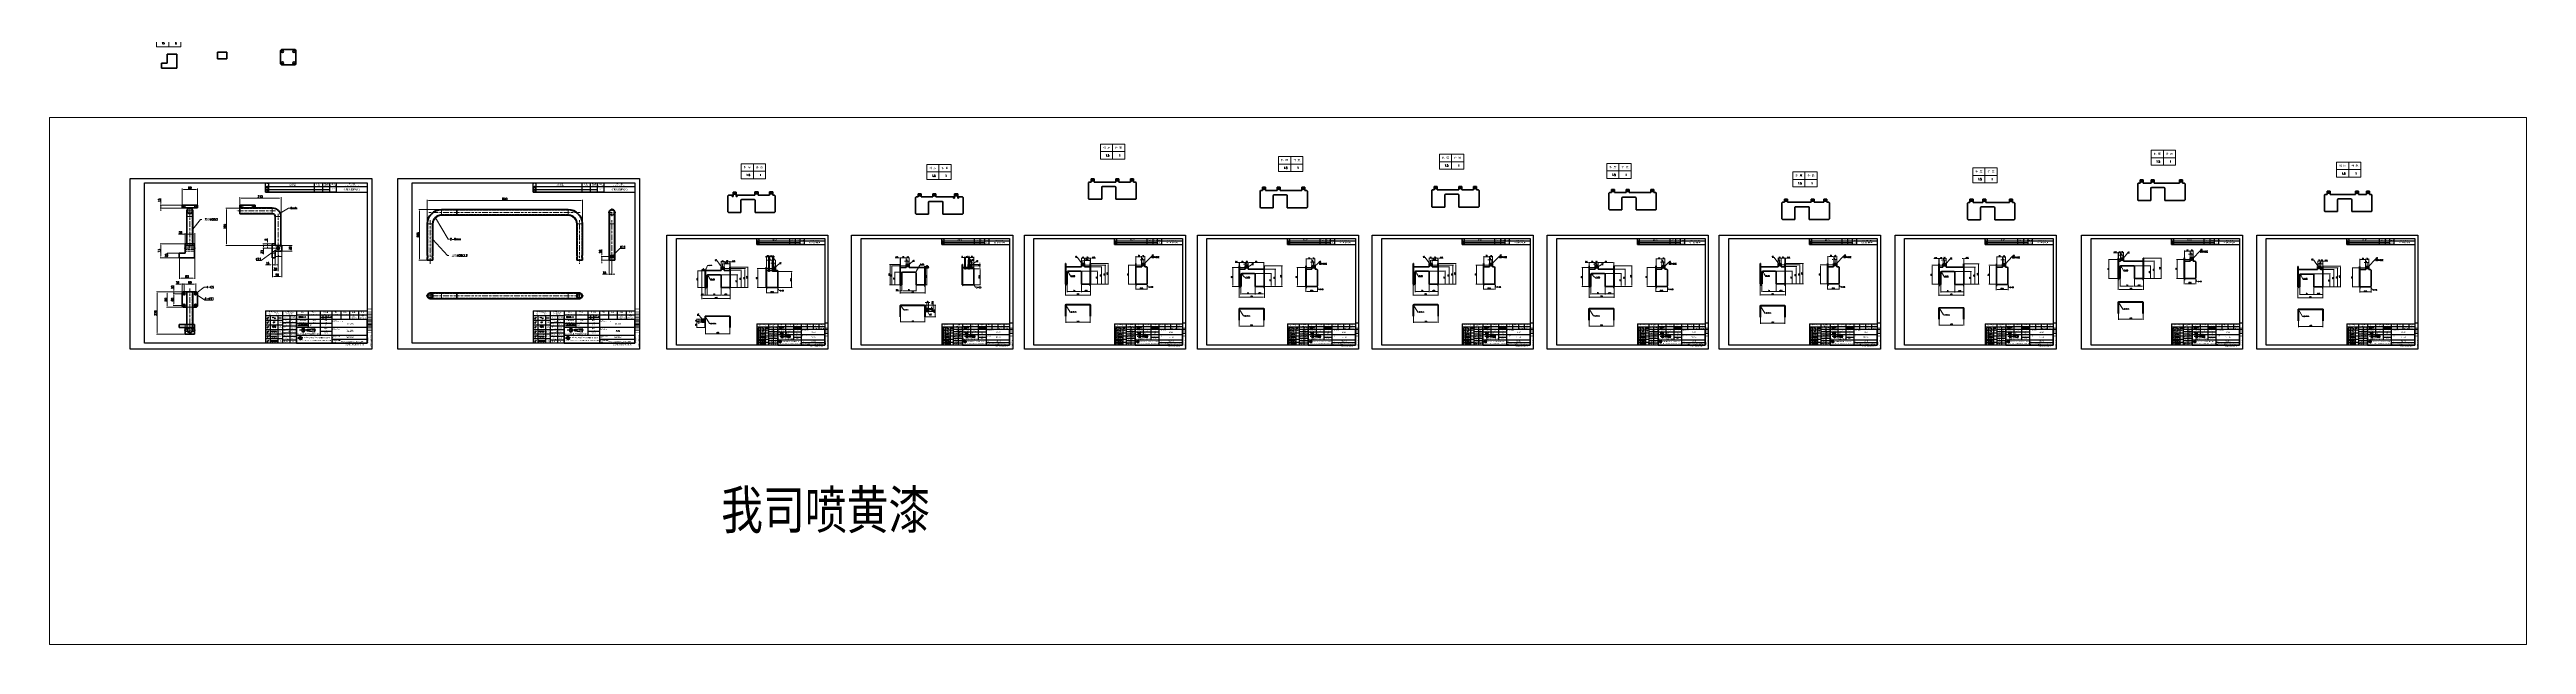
# Model space of a CAD drawing. Extents: x 337 to 133961, y -16604 to 10647.
# Drawn here: x 54748 to 67665, y 2351 to 5455 of the extents above; entities that cross this region are included whole.
import ezdxf
from ezdxf.enums import TextEntityAlignment as Align

# ---------------------------------------------------------------- set-up
doc = ezdxf.new("R2010")
doc.units = 0
for name, pattern in [('CENTER2', [28.575, 19.05, -3.175, 3.175, -3.175]), ('DASHDOT', [18.5, 12, -3, 0.5, -3]), ('DASHED', [15, 12, -3]), ('HIDDEN2', [4.7625, 3.175, -1.5875])]:
    doc.linetypes.add(name, pattern=pattern)
doc.layers.get('0').update_dxf_attribs({"linetype": 'CONTINUOUS'})
doc.layers.get('Defpoints').update_dxf_attribs({"linetype": 'CONTINUOUS'})
for name, color, linetype in [('\\M+1907D\\M+19867', 7, 'CONTINUOUS'), ('A3', 7, 'CONTINUOUS'), ('MARK', 7, 'CONTINUOUS')]:
    doc.layers.add(name, color=color, linetype=linetype)
for name, color, linetype, lineweight in [('DIM', 71, 'CONTINUOUS', 13), ('中心线', 2, 'CENTER2', 13), ('尺寸线', 3, 'CONTINUOUS', 13), ('文字', 3, 'CONTINUOUS', 15), ('标注线', 3, 'CONTINUOUS', 18), ('虚线', 1, 'HIDDEN2', 13)]:
    doc.layers.add(name, color=color, linetype=linetype, lineweight=lineweight)
doc.styles.add('CH-1', font='FSGB2312.ttf', dxfattribs={"height": 3})
doc.styles.add('DIM', font='romans.shx', dxfattribs={"width": 0.8, "bigfont": 'bigfont.shx'})
doc.styles.add('MX_NOTE_STANDARD', font='txt.shx', dxfattribs={"bigfont": 'extfont.shx'})
doc.styles.get("Standard").update_dxf_attribs({"font": 'txt.shx', "bigfont": 'bigfont.shx'})
doc.dimstyles.new('副本1', dxfattribs={"dimtxt": 3.5, "dimasz": 2.5, "dimexe": 1.25, "dimexo": 0, "dimgap": 1, "dimtad": 1, "dimdsep": 46, "dimtxsty": 'Standard', "dimcen": 0, "dimclrd": 3, "dimclre": 3, "dimclrt": 1, "dimadec": 1, "dimazin": 2, "dimtfac": 1, "dimtmove": 0, "dimatfit": 3, "dimfxl": 0, "dimtolj": 1, "dimlwd": -1, "dimlwe": -1, "dimarcsym": 0})
doc.dimstyles.new('副本2', dxfattribs={"dimscale": 2, "dimtxt": 2.5, "dimasz": 2, "dimexe": 1.25, "dimexo": 0, "dimgap": 1, "dimtad": 1, "dimdsep": 46, "dimtxsty": 'Standard', "dimcen": 0, "dimclrd": 3, "dimclre": 3, "dimclrt": 1, "dimadec": 1, "dimazin": 2, "dimtfac": 1, "dimtmove": 0, "dimatfit": 3, "dimfxl": 0, "dimtolj": 1, "dimlwd": -1, "dimlwe": -1, "dimarcsym": 0})
doc.dimstyles.new('副本2$0', dxfattribs={"dimscale": 2, "dimtxt": 2.5, "dimasz": 2, "dimexe": 1.25, "dimexo": 0, "dimgap": 1, "dimtad": 1, "dimdsep": 46, "dimtxsty": 'Standard', "dimcen": 0, "dimclrd": 3, "dimclre": 3, "dimclrt": 1, "dimadec": 1, "dimazin": 2, "dimtfac": 1, "dimtmove": 0, "dimatfit": 3, "dimfxl": 0, "dimtolj": 1, "dimlwd": -1, "dimlwe": -1, "dimarcsym": 0})
doc.dimstyles.new('副本2$3', dxfattribs={"dimscale": 2, "dimtxt": 2.5, "dimasz": 2, "dimexe": 1.25, "dimexo": 0, "dimgap": 1, "dimtad": 1, "dimtoh": 1, "dimdsep": 46, "dimtxsty": 'Standard', "dimcen": 0, "dimclrd": 3, "dimclre": 3, "dimclrt": 1, "dimadec": 1, "dimazin": 2, "dimtfac": 1, "dimtmove": 0, "dimatfit": 3, "dimfxl": 0, "dimtolj": 1, "dimlwd": -1, "dimlwe": -1, "dimarcsym": 0})
doc.dimstyles.new('副本2$4', dxfattribs={"dimscale": 2, "dimtxt": 2.5, "dimasz": 2, "dimexe": 1.25, "dimexo": 0, "dimgap": 1, "dimtad": 1, "dimtoh": 1, "dimdsep": 46, "dimtxsty": 'Standard', "dimcen": 0, "dimclrd": 3, "dimclre": 3, "dimclrt": 1, "dimadec": 1, "dimazin": 2, "dimtfac": 1, "dimtmove": 0, "dimatfit": 3, "dimfxl": 0, "dimtolj": 1, "dimlwd": -1, "dimlwe": -1, "dimarcsym": 0})
doc.dimstyles.new('副本3', dxfattribs={"dimscale": 3, "dimtxt": 3.5, "dimasz": 2.5, "dimexe": 1.25, "dimexo": 0, "dimgap": 1, "dimtad": 1, "dimdsep": 46, "dimtxsty": 'Standard', "dimcen": 0, "dimclrd": 3, "dimclre": 3, "dimclrt": 1, "dimadec": 1, "dimazin": 2, "dimtfac": 1, "dimtmove": 0, "dimatfit": 3, "dimfxl": 0, "dimtolj": 1, "dimlwd": -1, "dimlwe": -1, "dimarcsym": 0})
doc.dimstyles.new('副本3$3', dxfattribs={"dimscale": 3, "dimtxt": 3.5, "dimasz": 2.5, "dimexe": 1.25, "dimexo": 0, "dimgap": 1, "dimtad": 1, "dimtoh": 1, "dimdsep": 46, "dimtxsty": 'Standard', "dimcen": 0, "dimclrd": 3, "dimclre": 3, "dimclrt": 1, "dimadec": 1, "dimazin": 2, "dimtfac": 1, "dimtmove": 0, "dimatfit": 3, "dimfxl": 0, "dimtolj": 1, "dimlwd": -1, "dimlwe": -1, "dimarcsym": 0})

# ---------------------------------------------------------------- blocks, each defined once
blk = doc.blocks.new('FINISH_0123')
at = {"layer": 'DIM'}
for p, q in [((-30.6, -9), (-2.4, -9)), ((-30.6, -9.5), (-2.4, -9.5)), ((-25.5, -5.9), (-22.6, -5.9)), ((-24, -8.4), (-25.5, -5.9)), ((-22.6, -5.9), (-24, -8.4)), ((-20.5, -5.9), (-17.6, -5.9)), ((-19, -8.4), (-20.5, -5.9)), ((-17.6, -5.9), (-19, -8.4)), ((-16.2, -8.4), (-17.6, -5.9)), ((-17.6, -5.9), (-14.7, -5.9)), ((-14.7, -5.9), (-16.2, -8.4)), ((-12.5, -5.9), (-9.6, -5.9)), ((-11, -8.4), (-12.5, -5.9)), ((-9.6, -5.9), (-11, -8.4)), ((-8.2, -8.4), (-9.6, -5.9)), ((-9.6, -5.9), (-6.7, -5.9)), ((-6.7, -5.9), (-8.2, -8.4)), ((-6.7, -5.9), (-3.8, -5.9)), ((-5.3, -8.4), (-6.7, -5.9)), ((-3.8, -5.9), (-5.3, -8.4))]:
    blk.add_line(p, q, dxfattribs=at)
for points in [[(-30.5, -7.2), (-29.8, -6.4), (-29, -7.2), (-28.3, -7.9), (-27.5, -7.2)], [(-26, -5.9), (-26.5, -7.2), (-26, -8.4)], [(-3, -5.9), (-2.5, -7.2), (-3, -8.4)]]:
    blk.add_spline(points, degree=3, dxfattribs=at)
blk = doc.blocks.new('A$C32AF00EF')
for p, q in [((-1.4, 2.5), (0, 0)), ((0, 0), (2.9, 5))]:
    blk.add_line(p, q)
blk.add_circle((0, 1.7), 0.833)
blk = doc.blocks.new('A$C553B2148')
for p, q in [((1.4, 0), (-1.4, 0)), ((-1.4, 0), (0, -2.5)), ((0, -2.5), (2.9, 2.5))]:
    blk.add_line(p, q)
at = {"style": 'MX_NOTE_STANDARD'}
blk.add_attdef('12.5', text='', height=1.75, dxfattribs=at).set_placement((1.4, 0.3), align=Align.BOTTOM_RIGHT)
blk = doc.blocks.new('A$C1377093C')
for p, q in [((0, 0), (-1.4, 2.5)), ((-1.4, 2.5), (1.4, 2.5)), ((1.4, 2.5), (0, 0))]:
    blk.add_line(p, q)
blk = doc.blocks.new('A$C6D2D6B6B')
for p, q in [((0, 0), (-1.4, 2.5)), ((-1.4, 2.5), (1.4, 2.5)), ((1.4, 2.5), (0, 0)), ((1.4, 2.5), (4.3, 2.5)), ((2.9, 0), (1.4, 2.5)), ((4.3, 2.5), (2.9, 0))]:
    blk.add_line(p, q)
blk = doc.blocks.new('A$C62DD302B')
for p, q in [((-2.9, 0), (-4.3, 2.5)), ((-4.3, 2.5), (-1.4, 2.5)), ((-1.4, 2.5), (-2.9, 0)), ((-1.4, 2.5), (1.4, 2.5)), ((0, 0), (-1.4, 2.5)), ((1.4, 2.5), (0, 0)), ((2.9, 0), (1.4, 2.5)), ((1.4, 2.5), (4.3, 2.5)), ((4.3, 2.5), (2.9, 0))]:
    blk.add_line(p, q)
blk = doc.blocks.new('A$C077E39D2')
for p, q in [((-4.3, -2.5), (-5.8, 0)), ((-5.8, 0), (-2.9, 0)), ((-2.9, 0), (-4.3, -2.5)), ((-2.9, 0), (0, 0)), ((-1.4, -2.5), (-2.9, 0)), ((0, 0), (-1.4, -2.5)), ((1.4, -2.5), (0, 0)), ((0, 0), (2.9, 0)), ((2.9, 0), (1.4, -2.5)), ((4.3, -2.5), (2.9, 0)), ((2.9, 0), (5.8, 0)), ((5.8, 0), (4.3, -2.5))]:
    blk.add_line(p, q)
blk = doc.blocks.new('A$C09D43E00')
for p, q in [((1.2, 2), (-1.2, 2)), ((-1.2, 2), (0, 0)), ((0, 0), (1.8, 3.1)), ((1.8, 3.1), (4.1, 3.1))]:
    blk.add_line(p, q)
at = {"style": 'MX_NOTE_STANDARD'}
blk.add_attdef('12.5', text='', height=1.4, dxfattribs=at).set_placement((1.2, 2.2), align=Align.BOTTOM_RIGHT)
at = {"layer": '\\M+1907D\\M+19867', "color": 0, "style": 'CH-1'}
blk.add_text('G', height=1.6, dxfattribs=at).set_placement((2.5, 3.3))
blk = doc.blocks.new('A$C339E5D7D')
for p, q in [((-2.9, 0), (-4.3, 2.5)), ((-4.3, 2.5), (-1.4, 2.5)), ((-1.4, 2.5), (-2.9, 0)), ((-1.4, 2.5), (1.4, 2.5)), ((0, 0), (-1.4, 2.5)), ((1.4, 2.5), (0, 0)), ((2.9, 0), (1.4, 2.5)), ((1.4, 2.5), (4.3, 2.5)), ((4.3, 2.5), (2.9, 0))]:
    blk.add_line(p, q)
at = {"layer": '\\M+1907D\\M+19867', "color": 0, "style": 'CH-1'}
blk.add_text('G', height=2, dxfattribs=at).set_placement((2.1, 2.8))
blk = doc.blocks.new('A$C34C2392C')
at = {"linetype": 'CENTER2', "ltscale": 0.3}
for p, q in [((16.6, 0), (-11.9, 0)), ((-5.5, 4.1), (-5.5, -4.1))]:
    blk.add_line(p, q, dxfattribs=at)
for p, q in [((1.5, 1.6), (14.3, 3.2)), ((1.5, -1.6), (1.5, 1.6)), ((14.3, 3.2), (14.3, -3.2)), ((14.3, -3.2), (1.5, -1.6))]:
    blk.add_line(p, q)
for radius in [3.2, 1.6]:
    blk.add_arc((-5.5, 0), radius, 0, 359.9894)
blk = doc.blocks.new('A$C48AC1843')
h = blk.add_hatch(color=1)
h.paths.add_polyline_path([(-16.4, -17.6), (-15.4, -18.2), (-14.2, -17.4), (-15.2, -16.8)])
h.paths.add_polyline_path([(-14.2, -17.4), (-13.2, -18), (-12.1, -17.2), (-13.1, -16.7)])
h.paths.add_polyline_path([(-13.2, -18), (-12.3, -18.6), (-11.1, -17.8), (-12.1, -17.2)])
h.paths.add_polyline_path([(-13.2, -18), (-14.4, -18.8), (-13.4, -19.4), (-12.3, -18.6)])
h.paths.add_polyline_path([(-14.4, -18.8), (-15.5, -19.6), (-14.5, -20.2), (-13.4, -19.4)])
h.paths.add_polyline_path([(-14.5, -20.2), (-15.5, -19.6), (-16.6, -20.4), (-15.7, -20.9)])
h.paths.add_polyline_path([(-15.7, -20.9), (-14.7, -21.5), (-13.5, -20.7), (-14.5, -20.2)])
h.paths.add_polyline_path([(-13.5, -20.7), (-12.5, -21.3), (-11.4, -20.5), (-12.4, -20)])
for p, q in [((-20.5, 28), (102.5, 28)), ((-20.5, 21), (102.5, 21)), ((-20.5, 17), (-20.5, -28)), ((-20.5, 17), (-20.5, -28)), ((-20.5, -28), (-20.5, 17)), ((-20.5, 17), (-20.5, -28)), ((-20.5, 17), (-20.5, -28)), ((-20.5, 17), (-20.5, -28)), ((-20.5, 17), (-20.5, -28)), ((-20.5, 17), (-20.5, -28)), ((-20.5, 17), (-20.5, -28)), ((-20.5, -28), (-20.5, 17)), ((-20.5, 17), (-20.5, -28)), ((-20.5, 17), (-20.5, -28)), ((-20.5, 17), (-20.5, -28)), ((-20.5, 17), (-20.5, -28)), ((-20.5, 14), (102.5, 14)), ((-20.5, 7), (41, 7)), ((-20.5, 0), (102.5, 0)), ((0, 28), (0, 0)), ((20.5, 28), (20.5, -14)), ((20.5, 17.5), (41, 17.5)), ((25.5, 21), (25.5, 14)), ((30.5, 21), (30.5, 14)), ((41, 28), (41, -28)), ((56.4, 28), (56.4, 14)), ((71.8, 28), (71.8, 14)), ((87.1, 28), (87.1, 14)), ((102.5, -28), (102.5, 12.6)), ((102.5, -28), (-74.5, -28)), ((-20.5, -14), (102.5, -14)), ((-20.5, -28), (102.5, -28)), ((-13.1, -16.7), (-17.6, -19.8)), ((-13.7, -22.1), (-17.6, -19.8)), ((-17.5, -18.5), (-14.1, -16)), ((-12.5, -21.3), (-17.5, -18.5)), ((-12.1, -17.2), (-16.6, -20.4)), ((-11.4, -20.5), (-16.4, -17.6)), ((-11.1, -17.8), (-15.7, -20.9)), ((-10.3, -19.8), (-15.2, -16.8)), ((-10.1, -18.4), (-14.7, -21.5)), ((-14.1, -16), (-10.1, -18.4)), ((-13.7, -22.1), (-10.3, -19.8)), ((20.5, -7), (41, -7)), ((41, -21), (102.5, -21))]:
    blk.add_line(p, q)
at = {"layer": '\\M+1907D\\M+19867', "color": 0, "linetype": 'Continuous'}
for p, q in [((-74.5, 28), (-74.5, -28)), ((-74.5, 28), (-20.5, 28)), ((-74.5, 20), (-20.5, 20)), ((-74.5, 12), (-44.5, 12)), ((-74.5, 4), (-44.5, 4)), ((-66, 20), (-66, -28)), ((-53, 20), (-53, -28)), ((-51, 16.1), (-46.4, 16.1)), ((-44.5, 28), (-44.5, -28)), ((-44.5, 14), (-20.5, 14)), ((-44.5, 8), (-20.5, 8)), ((-44.5, 2), (-20.5, 2)), ((-32, 20), (-32, -28)), ((-20.5, 28), (-20.5, -28)), ((-20.5, 17), (-20.5, -28)), ((-20.5, 17), (-20.5, -28)), ((-20.5, 17), (-20.5, -28)), ((-74.5, -4), (-44.5, -4)), ((-74.5, -12), (-44.5, -12)), ((-74.5, -20), (-44.5, -20)), ((-44.5, -4), (-20.5, -4)), ((-44.5, -10), (-20.5, -10)), ((-44.5, -16), (-20.5, -16)), ((-44.5, -22), (-20.5, -22))]:
    blk.add_line(p, q, dxfattribs=at)
at = {"layer": '\\M+1907D\\M+19867', "color": 0, "linetype": 'Continuous', "start_tangent": (0.606347, 0.7952), "end_tangent": (0.584547, 0.81136)}
blk.add_spline([(-62.5, 16), (-61.7, 16.7), (-60.9, 17), (-60.1, 16.7), (-59.4, 16), (-58.7, 15.3), (-57.9, 15), (-57.1, 15.3), (-56.4, 16)], degree=3, dxfattribs=at)
ref = blk.add_blockref('A$C553B2148', (-71, 8.1), dxfattribs=dict(xscale=0.8000000000001818, yscale=0.8000000000001818, zscale=0.8000000000001818))
ref.add_attrib('12.5', '12.5', dxfattribs={"height": 1.4, "style": 'CH-1'}).set_placement((-69.9, 8.3), align=Align.BOTTOM_RIGHT)
ref = blk.add_blockref('A$C553B2148', (-71, -0.2), dxfattribs=dict(xscale=0.8000000000001818, yscale=0.8000000000001818, zscale=0.8000000000001818))
ref.add_attrib('12.5', '6.3', dxfattribs={"height": 1.4, "style": 'CH-1'}).set_placement((-69.9, 0.1), align=Align.BOTTOM_RIGHT)
at = {"xscale": 0.8000000000001818, "yscale": 0.8000000000001818, "zscale": 0.8000000000001818}
blk.add_blockref('A$C32AF00EF', (-71, 14), dxfattribs=at)
for name, p in [('A$C6D2D6B6B', (-60.8, -1.1)), ('A$C1377093C', (-59.4, 6.5)), ('A$C077E39D2', (-59.6, -23.5)), ('A$C62DD302B', (-59.6, -9.6))]:
    blk.add_blockref(name, p)
at = {"lineweight": 35}
ref = blk.add_blockref('A$C09D43E00', (-71, -18.1), dxfattribs=at)
ref.add_attrib('12.5', '0.8', dxfattribs={"height": 1.4, "style": 'CH-1'}).set_placement((-69.9, -15.9), align=Align.BOTTOM_RIGHT)
ref = blk.add_blockref('A$C553B2148', (-71, -24.4), dxfattribs=dict(xscale=0.8000000000001818, yscale=0.8000000000001818, zscale=0.8000000000001818))
ref.add_attrib('12.5', '0.2', dxfattribs={"height": 1.4, "style": 'CH-1'}).set_placement((-69.9, -24.1), align=Align.BOTTOM_RIGHT)
ref = blk.add_blockref('A$C553B2148', (-71, -8.3), dxfattribs=dict(xscale=0.8000000000001818, yscale=0.8000000000001818, zscale=0.8000000000001818))
ref.add_attrib('12.5', '1.6', dxfattribs={"height": 1.4, "style": 'CH-1'}).set_placement((-69.9, -8.1), align=Align.BOTTOM_RIGHT)
for name, p in [('A$C339E5D7D', (-59.6, -18.1)), ('A$C34C2392C', (-3.3, -5.5))]:
    blk.add_blockref(name, p, dxfattribs=at)
at = {"style": 'CH-1', "width": 0.9}
for s, p in [('表 面 粗 糙 度', (-60.6, 26)), ('Ra              Rz', (-60.3, 22.6)), ('普通寸法公差', (-32.9, 26)), ('（切削加工）', (-32.9, 22.7))]:
    blk.add_text(s, height=2, dxfattribs=at).set_placement(p, align=Align.MIDDLE)
at = {"lineweight": 35, "style": 'CH-1'}
for s, height, p in [('表面粗糙度', 2.03, (-10.4, 11.6)), ('FINISHING MARK', 1.014, (-10.2, 8.3)), ('HRC.', 2.25, (4.4, 3.4, -250.1)), ('HEAT TREATMENT', 1.014, (10.3, 22.3)), ('热处理', 2.03, (10.1, 25.6)), ('HARDNESS', 1.01, (10.3, 8.3)), ('硬度', 2.03, (10.1, 11.6))]:
    blk.add_text(s, height=height, dxfattribs=at).set_placement(p, align=Align.MIDDLE)
at = {"style": 'CH-1'}
for s, height, p in [('MATERIAL', 1.01, (-10.3, 22.3)), ('R', 2.25, (21.6, 18.8)), ('L', 2.25, (26.6, 18.8)), ('制作数', 2.03, (30.7, 25.6)), ('PROD.QTY', 1.01, (30.7, 22.3)), ('比例', 2.03, (30.7, 11.6)), ('SCALE', 1.01, (30.7, 8.3)), ('共计', 2.03, (33.9, 19.2)), ('TA.QTY', 1.01, (38.7, 18.6)), ('Inspection ', 1.014, (48.7, 22.3)), ('审图', 2.03, (48.7, 25.6)), ('Checking ', 1.01, (64.1, 22.3)), ('检图', 2.03, (64.1, 25.6)), ('设计 ', 2.03, (79.4, 25.6)), ('Design ', 1.01, (79.4, 22.3)), ('制图', 2.03, (94.8, 25.6)), ('Drawing ', 1.01, (94.8, 22.3)), ('3RD ANGLE PROJECTION', 2.5, (-1.2, -11.7)), ('车型', 2.03, (30.7, -2.4)), ('MODEL', 1.01, (30.7, -5.7))]:
    blk.add_text(s, height=height, dxfattribs=at).set_placement(p, align=Align.MIDDLE)
blk.add_text('材质', height=2.03, dxfattribs=at).set_placement((-13, 24.6))
at = {"lineweight": 35, "style": 'CH-1'}
for s, height, p in [('零件图号：', 1.62, (41.9, 11.6)), ('(PARTS DARWING NO)', 1.217, (42, 9.3)), ('零件名称：', 1.62, (41.9, -2.4)), ('社内工序名称：', 1.62, (41.9, -16.4)), ('客户工序名称：', 1.62, (41.9, -24)), ('(PARTS NAME)', 1.217, (42, -4.7)), ('(NAME)', 1.22, (42, -18.7)), ('(NAME)', 1.22, (42, -26.3))]:
    blk.add_text(s, height=height, dxfattribs=at).set_placement(p)
at = {"color": 1, "style": 'CH-1'}
blk.add_text('ZSROBOT', height=1.5, dxfattribs=at).set_placement((-13.8, -23.6), align=Align.MIDDLE)
at = {"layer": '\\M+1907D\\M+19867', "color": 0, "style": 'CH-1'}
for s, height, p in [('50', 2.3, (-50.3, 7.3)), ('25', 2.3, (-50.3, -0.9)), ('Z', 1.5, (-46.8, 7.4)), ('Z', 1.5, (-46.8, -0.9)), ('%%P0.1', 2, (-29.4, 10)), ('%%P0.2', 2, (-29.4, 4)), ('%%P0.3', 2, (-29.4, -2)), ('3.2', 2.3, (-51.9, -16.6)), ('6.3', 2.3, (-51.9, -9)), ('0.8', 2.3, (-51.8, -25.1)), ('Z', 1.5, (-46.8, -9)), ('Z', 1.5, (-46.8, -16.6)), ('Z', 1.5, (-46.8, -25.1)), ('%%P0.5', 2, (-29.4, -8)), ('%%P0.8', 2, (-29.4, -14)), ('%%P1.2', 2, (-29.4, -20)), ("30'", 2, (-28.1, -26.2))]:
    blk.add_text(s, height=height, dxfattribs=at).set_placement(p)
for s, height, p in [('6以上', 1.5, (-41.3, 6.4)), ('16以上', 1.5, (-40.8, 0.4)), ('0.5以上', 1.5, (-40.2, 12.4)), ('区 分', 2, (-38.9, 16.9)), ('16以下', 1.5, (-35.8, 3.5)), ('6以下', 1.5, (-35.2, 9.5)), ('中 级', 2, (-26.5, 16.9)), ('250以上', 1.5, (-40.2, -11.6)), ('1000以上', 1.5, (-39.7, -17.6)), ('63以上', 1.5, (-40.8, -5.6)), ('角 度', 2, (-39.1, -25)), ('1000以下', 1.5, (-36.9, -14.5)), ('2000以下', 1.5, (-36.8, -20.5)), ('250以下', 1.5, (-36.3, -8.5)), ('63以下', 1.5, (-35.8, -2.5))]:
    blk.add_text(s, height=height, dxfattribs=at).set_placement(p, align=Align.MIDDLE)
at = {"layer": 'MARK', "style": 'CH-1', "width": 0.9}
for s, height, p in [('GUANGZHOU ZSROBOT INTELLIGENT EQUIPMENT CO.,LTD', 1.62, (-8.4, -24.3)), ('广州中设机器人智能装备股份有限公司', 2.1, (-7, -19.4))]:
    blk.add_text(s, height=height, dxfattribs=at).set_placement(p)
blk = doc.blocks.new('A$C2CD672AE')
for p, q in [((-218.5, -289), (-218.5, 8)), ((-218.5, 8), (201.5, 8)), ((-193.5, 0), (193.5, 0)), ((-193.5, -278.5), (-193.5, 0)), ((16.5, -16.2), (16.5, 0)), ((21.6, 0), (21.6, -16.2)), ((70, 0), (181.5, 0)), ((70, 0), (181.5, 0)), ((70, 0), (181.5, 0)), ((70, 0), (181.5, 0)), ((193.5, 0), (193.5, -278.5)), ((201.5, 8), (201.5, -289)), ((16.5, -11.1), (19, -6.1)), ((16.5, -6.1), (128, -6.1)), ((16.5, -6.1), (128, -6.1)), ((16.5, -6.1), (128, -6.1)), ((16.5, -6.1), (128, -6.1)), ((16.5, -16.2), (19, -11.1)), ((16.5, -11.1), (128, -11.1)), ((16.5, -11.1), (128, -11.1)), ((16.5, -11.1), (128, -11.1)), ((16.5, -11.1), (128, -11.1)), ((16.5, -16.2), (140, -16.2)), ((140, -16.2), (16.5, -16.2)), ((16.5, -16.2), (140, -16.2)), ((16.5, -16.2), (193.5, -16.2)), ((19, -6.1), (21.6, -11.1)), ((19, -11.1), (21.6, -16.2)), ((101, 0), (101, -16.2)), ((101, 0), (101, -16.2)), ((101, 0), (101, -16.2)), ((101, 0), (101, -16.2)), ((101, 0), (101, -16.2)), ((116, 0), (116, -16.2)), ((116, 0), (116, -16.2)), ((116, 0), (116, -16.2)), ((116, 0), (116, -16.2)), ((116, 0), (116, -16.2)), ((128, 0), (128, -16.2)), ((128, 0), (128, -16.2)), ((128, 0), (128, -16.2)), ((128, 0), (128, -16.2)), ((128, 0), (128, -16.2)), ((128, -6.1), (140, -6.1)), ((128, -6.1), (140, -6.1)), ((128, -6.1), (140, -6.1)), ((128, -6.1), (193.5, -6.1)), ((140, -16.2), (140, 0)), ((201.5, -289), (-218.5, -289)), ((193.5, -278.5), (-193.5, -278.5))]:
    blk.add_line(p, q)
at = {"style": 'CH-1'}
for s, p in [('符号', (19.1, -1.9)), ('NO.', (19.4, -4.6)), ('设 变 内 容', (62.9, -1.9)), ('REVISION', (63.2, -4.6)), ('DATE', (108.6, -4.9)), ('日 期', (108.2, -2.2)), ('变更者', (122.4, -2.2)), ('REVR', (122.8, -4.9)), ('锐角除去', (134.4, -1.6)), ('C0.5', (134.4, -11)), ('表面处理', (166.7, -1.6))]:
    blk.add_text(s, height=1.77, dxfattribs=at).set_placement(p, align=Align.MIDDLE)
at = {"style": 'CH-1', "width": 0.7}
for s, p in [('ACUTE ANGLE', (134.4, -4.7)), ('SURFACE TREATMENT', (166.7, -4.7))]:
    blk.add_text(s, height=1.775, dxfattribs=at).set_placement(p, align=Align.MIDDLE)
blk = doc.blocks.new('车型')
at = {"layer": '文字', "color": 1, "linetype": 'Continuous', "style": 'CH-1'}
blk.add_text('390A', height=2.25, dxfattribs=at).set_placement((-10.3, -3.5, -250.1), align=Align.MIDDLE)
blk = doc.blocks.new('工序名称')
at = {"layer": '文字', "color": 1, "linetype": 'Continuous', "style": 'CH-1'}
blk.add_text('443A635A885A01.RSM.004', height=2.25, dxfattribs=at).set_placement((-29.7, -6.4, -250.1), align=Align.MIDDLE)
blk = doc.blocks.new('制图人员')
at = {"layer": '文字', "color": 1, "linetype": 'Continuous', "style": 'CH-1'}
blk.add_text('WX', height=2.25, dxfattribs=at).set_placement((-7.7, -2), align=Align.MIDDLE)
blk = doc.blocks.new('制图日期')
at = {"layer": '文字', "color": 1, "linetype": 'Continuous', "style": 'CH-1'}
blk.add_text('16/08/10', height=2, dxfattribs=at).set_placement((-7.7, 2), align=Align.MIDDLE)
blk = doc.blocks.new('设计人员')
at = {"layer": '文字', "color": 1, "linetype": 'Continuous', "style": 'CH-1'}
blk.add_text('WX', height=2.25, dxfattribs=at).set_placement((-7.7, -2), align=Align.MIDDLE)
blk = doc.blocks.new('设计日期')
at = {"layer": '文字', "color": 1, "linetype": 'Continuous', "style": 'CH-1'}
blk.add_text('16/08/10', height=2, dxfattribs=at).set_placement((-7.7, 2), align=Align.MIDDLE)
blk = doc.blocks.new('管理编码')
at = {"color": 1, "style": 'CH-1', "width": 0.9}
blk.add_text('管理编码:JG20190902HDD', height=2.028, dxfattribs=at).set_placement((-21.8, -2.4), align=Align.MIDDLE)
blk = doc.blocks.new('社内工序名称')
at = {"layer": '文字', "color": 1, "linetype": 'Continuous', "style": 'CH-1'}
blk.add_text('SRJ08', height=3, dxfattribs=at).set_placement((0.6, 0, -250.1), align=Align.MIDDLE)
blk = doc.blocks.new('*U165')
at = {"layer": 'A3', "color": 0, "const_width": 0.296}
for points in [[(2.1, 0), (2.1, 10)], [(2.4, 0), (2.4, 10)], [(3, 0), (3, 10)], [(4.5, 0), (4.5, 10)], [(5.4, 0), (5.4, 10)], [(6.6, 0), (6.6, 10)], [(7.2, 0), (7.2, 10)], [(7.5, 0), (7.5, 10)], [(8.7, 0), (8.7, 10)], [(9, 0), (9, 10)], [(9.6, 0), (9.6, 10)], [(9.9, 0), (9.9, 10)], [(10.1, 0), (10.1, 10)], [(10.7, 0), (10.7, 10)], [(11.9, 0), (11.9, 10)], [(12.5, 0), (12.5, 10)], [(12.8, 0), (12.8, 10)], [(13.1, 0), (13.1, 10)], [(13.7, 0), (13.7, 10)], [(14, 0), (14, 10)], [(14.3, 0), (14.3, 10)], [(14.6, 0), (14.6, 10)], [(15.2, 0), (15.2, 10)], [(15.5, 0), (15.5, 10)], [(16.4, 0), (16.4, 10)], [(17, 0), (17, 10)], [(17.3, 0), (17.3, 10)], [(17.6, 0), (17.6, 10)], [(18.4, 0), (18.4, 10)], [(18.7, 0), (18.7, 10)], [(19.6, 0), (19.6, 10)], [(19.9, 0), (19.9, 10)], [(20.8, 0), (20.8, 10)], [(21.1, 0), (21.1, 10)], [(21.7, 0), (21.7, 10)], [(22, 0), (22, 10)], [(22.3, 0), (22.3, 10)], [(22.9, 0), (22.9, 10)], [(23.5, 0), (23.5, 10)], [(23.8, 0), (23.8, 10)], [(24.1, 0), (24.1, 10)], [(24.4, 0), (24.4, 10)], [(25, 0), (25, 10)], [(25.9, 0), (25.9, 10)], [(26.1, 0), (26.1, 10)], [(26.7, 0), (26.7, 10)], [(27, 0), (27, 10)], [(27.3, 0), (27.3, 10)], [(28.2, 0), (28.2, 10)], [(28.5, 0), (28.5, 10)], [(29.1, 0), (29.1, 10)], [(29.4, 0), (29.4, 10)], [(29.7, 0), (29.7, 10)], [(30.3, 0), (30.3, 10)], [(31.5, 0), (31.5, 10)], [(31.8, 0), (31.8, 10)], [(33, 0), (33, 10)], [(33.6, 0), (33.6, 10)], [(33.9, 0), (33.9, 10)], [(34.1, 0), (34.1, 10)], [(34.7, 0), (34.7, 10)], [(35.3, 0), (35.3, 10)], [(35.6, 0), (35.6, 10)], [(36.2, 0), (36.2, 10)], [(36.5, 0), (36.5, 10)], [(36.8, 0), (36.8, 10)], [(38, 0), (38, 10)], [(38.6, 0), (38.6, 10)], [(38.9, 0), (38.9, 10)], [(39.2, 0), (39.2, 10)], [(39.8, 0), (39.8, 10)], [(40.1, 0), (40.1, 10)], [(40.4, 0), (40.4, 10)], [(40.7, 0), (40.7, 10)], [(41.3, 0), (41.3, 10)], [(42.4, 0), (42.4, 10)], [(42.7, 0), (42.7, 10)], [(43.6, 0), (43.6, 10)], [(44.5, 0), (44.5, 10)], [(44.8, 0), (44.8, 10)], [(45.4, 0), (45.4, 10)], [(45.7, 0), (45.7, 10)], [(46.6, 0), (46.6, 10)], [(46.9, 0), (46.9, 10)], [(47.8, 0), (47.8, 10)], [(48.1, 0), (48.1, 10)], [(48.7, 0), (48.7, 10)], [(49, 0), (49, 10)], [(49.9, 0), (49.9, 10)], [(50.1, 0), (50.1, 10)], [(51, 0), (51, 10)], [(52.5, 0), (52.5, 10)], [(52.8, 0), (52.8, 10)], [(53.7, 0), (53.7, 10)], [(54.3, 0), (54.3, 10)], [(54.6, 0), (54.6, 10)], [(55.8, 0), (55.8, 10)], [(56.1, 0), (56.1, 10)], [(56.4, 0), (56.4, 10)], [(57, 0), (57, 10)], [(57.6, 0), (57.6, 10)], [(57.9, 0), (57.9, 10)]]:
    blk.add_lwpolyline(points, dxfattribs=at)
at = {"layer": 'A3', "color": 0, "style": 'CH-1', "width": 0.9}
blk.add_text('BS1902-SRJ080000', height=2, dxfattribs=at).set_placement((0, 2), align=Align.MIDDLE_RIGHT)
blk = doc.blocks.new('*D167')
at = {"layer": 'Defpoints', "color": 0, "transparency": 16777216}
for p in [(55328, 4441), (55455, 4441), (55425, 4368)]:
    blk.add_point(p, dxfattribs=at)
at = {"layer": 'DIM', "color": 3, "transparency": 16777216}
for p, q in [((55455, 4441), (55325, 4441)), ((55328, 4376), (55328, 4434)), ((55425, 4368), (55325, 4368))]:
    blk.add_line(p, q, dxfattribs=at)
for points in [[(55327, 4434), (55330, 4434), (55328, 4441)], [(55327, 4376), (55330, 4376), (55328, 4368)]]:
    blk.add_solid(points, dxfattribs=at)
at = {"layer": 'DIM', "color": 1, "transparency": 16777216, "insert": (55320, 4405), "char_height": 10.5, "attachment_point": 5, "rotation": 90}
blk.add_mtext('\\A1;73', dxfattribs=at)
blk = doc.blocks.new('*D168')
at = {"layer": 'Defpoints', "color": 0, "transparency": 16777216}
for p in [(55328, 4643), (55440, 4643), (55440, 4628)]:
    blk.add_point(p, dxfattribs=at)
at = {"layer": 'DIM', "color": 3, "transparency": 16777216}
for p, q in [((55328, 4651), (55328, 4678)), ((55440, 4643), (55325, 4643)), ((55440, 4628), (55325, 4628)), ((55328, 4628), (55328, 4643)), ((55328, 4621), (55328, 4613))]:
    blk.add_line(p, q, dxfattribs=at)
for points in [[(55327, 4651), (55330, 4651), (55328, 4643)], [(55327, 4621), (55330, 4621), (55328, 4628)]]:
    blk.add_solid(points, dxfattribs=at)
at = {"layer": 'DIM', "color": 1, "transparency": 16777216, "insert": (55320, 4668), "char_height": 10.5, "attachment_point": 5, "rotation": 90}
blk.add_mtext('\\A1;15', dxfattribs=at)
blk = doc.blocks.new('*D169')
at = {"layer": 'Defpoints', "color": 0, "transparency": 16777216}
for p in [(55425, 4368), (55505, 4368), (55505, 4262)]:
    blk.add_point(p, dxfattribs=at)
at = {"layer": 'DIM', "color": 3, "transparency": 16777216}
for p, q in [((55425, 4368), (55425, 4259)), ((55505, 4368), (55505, 4259)), ((55432, 4262), (55497, 4262))]:
    blk.add_line(p, q, dxfattribs=at)
for points in [[(55432, 4264), (55432, 4261), (55425, 4262)], [(55497, 4264), (55497, 4261), (55505, 4262)]]:
    blk.add_solid(points, dxfattribs=at)
at = {"layer": 'DIM', "color": 1, "transparency": 16777216, "insert": (55465, 4271), "char_height": 10.5, "attachment_point": 5}
blk.add_mtext('\\A1;80', dxfattribs=at)
blk = doc.blocks.new('*D170')
at = {"layer": 'Defpoints', "color": 0, "transparency": 16777216}
for p in [(55365, 4393), (55425, 4393), (55425, 4368)]:
    blk.add_point(p, dxfattribs=at)
at = {"layer": 'DIM', "color": 3, "transparency": 16777216}
for p, q in [((55425, 4393), (55361, 4393)), ((55425, 4368), (55361, 4368)), ((55365, 4376), (55365, 4386))]:
    blk.add_line(p, q, dxfattribs=at)
for points in [[(55363, 4386), (55366, 4386), (55365, 4393)], [(55363, 4376), (55366, 4376), (55365, 4368)]]:
    blk.add_solid(points, dxfattribs=at)
at = {"layer": 'DIM', "color": 1, "transparency": 16777216, "insert": (55356, 4381), "char_height": 10.5, "attachment_point": 5, "rotation": 90}
blk.add_mtext('\\A1;25', dxfattribs=at)
blk = doc.blocks.new('*D171')
at = {"layer": 'Defpoints', "color": 0, "transparency": 16777216}
for p in [(55455, 4443), (55505, 4492), (55505, 4441)]:
    blk.add_point(p, dxfattribs=at)
at = {"layer": 'DIM', "color": 3, "transparency": 16777216}
for p, q in [((55455, 4492), (55420, 4492)), ((55455, 4443), (55455, 4496)), ((55497, 4492), (55462, 4492)), ((55505, 4441), (55505, 4496))]:
    blk.add_line(p, q, dxfattribs=at)
for points in [[(55462, 4493), (55462, 4491), (55455, 4492)], [(55497, 4493), (55497, 4491), (55505, 4492)]]:
    blk.add_solid(points, dxfattribs=at)
at = {"layer": 'DIM', "color": 1, "transparency": 16777216, "insert": (55431, 4500), "char_height": 10.5, "attachment_point": 5}
blk.add_mtext('\\A1;50', dxfattribs=at)
blk = doc.blocks.new('*D172')
at = {"layer": 'Defpoints', "color": 0, "transparency": 16777216}
for p in [(55520, 4725), (55440, 4643), (55520, 4643)]:
    blk.add_point(p, dxfattribs=at)
at = {"layer": 'DIM', "color": 3, "transparency": 16777216}
for p, q in [((55440, 4643), (55440, 4729)), ((55447, 4725), (55512, 4725)), ((55520, 4643), (55520, 4729))]:
    blk.add_line(p, q, dxfattribs=at)
for points in [[(55447, 4727), (55447, 4724), (55440, 4725)], [(55512, 4727), (55512, 4724), (55520, 4725)]]:
    blk.add_solid(points, dxfattribs=at)
at = {"layer": 'DIM', "color": 1, "transparency": 16777216, "insert": (55480, 4734), "char_height": 10.5, "attachment_point": 5}
blk.add_mtext('\\A1;80', dxfattribs=at)
blk = doc.blocks.new('*D173')
at = {"layer": 'Defpoints', "color": 0, "transparency": 16777216}
for p in [(55445, 4190), (55362, 4110), (55445, 4110)]:
    blk.add_point(p, dxfattribs=at)
at = {"layer": 'DIM', "color": 3, "transparency": 16777216}
for p, q in [((55445, 4190), (55358, 4190)), ((55362, 4183), (55362, 4118)), ((55445, 4110), (55358, 4110))]:
    blk.add_line(p, q, dxfattribs=at)
for points in [[(55361, 4183), (55363, 4183), (55362, 4190)], [(55361, 4118), (55363, 4118), (55362, 4110)]]:
    blk.add_solid(points, dxfattribs=at)
at = {"layer": 'DIM', "color": 1, "transparency": 16777216, "insert": (55354, 4150), "char_height": 10.5, "attachment_point": 5, "rotation": 90}
blk.add_mtext('\\A1;80', dxfattribs=at)
blk = doc.blocks.new('*D174')
at = {"layer": 'Defpoints', "color": 0, "transparency": 16777216}
for p in [(55309, 4190), (55445, 4190), (55455, 3970)]:
    blk.add_point(p, dxfattribs=at)
at = {"layer": 'DIM', "color": 3, "transparency": 16777216}
for p, q in [((55445, 4190), (55305, 4190)), ((55309, 3978), (55309, 4183)), ((55455, 3970), (55305, 3970))]:
    blk.add_line(p, q, dxfattribs=at)
for points in [[(55307, 4183), (55310, 4183), (55309, 4190)], [(55307, 3978), (55310, 3978), (55309, 3970)]]:
    blk.add_solid(points, dxfattribs=at)
at = {"layer": 'DIM', "color": 1, "transparency": 16777216, "insert": (55300, 4080), "char_height": 10.5, "attachment_point": 5, "rotation": 90}
blk.add_mtext('\\A1;220', dxfattribs=at)
blk = doc.blocks.new('*D175')
at = {"layer": 'Defpoints', "color": 0, "transparency": 16777216}
for p in [(55396, 4180), (55445, 4190), (55450, 4180)]:
    blk.add_point(p, dxfattribs=at)
at = {"layer": 'DIM', "color": 3, "transparency": 16777216}
for p, q in [((55445, 4190), (55392, 4190)), ((55450, 4180), (55392, 4180)), ((55396, 4198), (55396, 4223)), ((55396, 4180), (55396, 4190)), ((55396, 4173), (55396, 4165))]:
    blk.add_line(p, q, dxfattribs=at)
for points in [[(55395, 4198), (55397, 4198), (55396, 4190)], [(55395, 4173), (55397, 4173), (55396, 4180)]]:
    blk.add_solid(points, dxfattribs=at)
at = {"layer": 'DIM', "color": 1, "transparency": 16777216, "insert": (55388, 4214), "char_height": 10.5, "attachment_point": 5, "rotation": 90}
blk.add_mtext('\\A1;10', dxfattribs=at)
blk = doc.blocks.new('*D176')
at = {"layer": 'Defpoints', "color": 0, "transparency": 16777216}
for p in [(55450, 4180), (55396, 4120), (55450, 4120)]:
    blk.add_point(p, dxfattribs=at)
at = {"layer": 'DIM', "color": 3, "transparency": 16777216}
for p, q in [((55450, 4180), (55392, 4180)), ((55396, 4173), (55396, 4128)), ((55450, 4120), (55392, 4120))]:
    blk.add_line(p, q, dxfattribs=at)
for points in [[(55395, 4173), (55397, 4173), (55396, 4180)], [(55395, 4128), (55397, 4128), (55396, 4120)]]:
    blk.add_solid(points, dxfattribs=at)
at = {"layer": 'DIM', "color": 1, "transparency": 16777216, "insert": (55388, 4150), "char_height": 10.5, "attachment_point": 5, "rotation": 90}
blk.add_mtext('\\A1;60', dxfattribs=at)
blk = doc.blocks.new('*D177')
at = {"layer": 'Defpoints', "color": 0, "transparency": 16777216}
for p in [(55440, 4231), (55440, 4185), (55450, 4180)]:
    blk.add_point(p, dxfattribs=at)
at = {"layer": 'DIM', "color": 3, "transparency": 16777216}
for p, q in [((55432, 4231), (55406, 4231)), ((55440, 4185), (55440, 4235)), ((55450, 4231), (55440, 4231)), ((55450, 4180), (55450, 4235)), ((55457, 4231), (55465, 4231))]:
    blk.add_line(p, q, dxfattribs=at)
for points in [[(55432, 4233), (55432, 4230), (55440, 4231)], [(55457, 4233), (55457, 4230), (55450, 4231)]]:
    blk.add_solid(points, dxfattribs=at)
at = {"layer": 'DIM', "color": 1, "transparency": 16777216, "insert": (55415, 4240), "char_height": 10.5, "attachment_point": 5}
blk.add_mtext('\\A1;10', dxfattribs=at)
blk = doc.blocks.new('*D178')
at = {"layer": 'Defpoints', "color": 0, "transparency": 16777216}
for p in [(55450, 4180), (55510, 4231), (55510, 4180)]:
    blk.add_point(p, dxfattribs=at)
at = {"layer": 'DIM', "color": 3, "transparency": 16777216}
for p, q in [((55450, 4180), (55450, 4235)), ((55457, 4231), (55502, 4231)), ((55510, 4180), (55510, 4235))]:
    blk.add_line(p, q, dxfattribs=at)
for points in [[(55457, 4233), (55457, 4230), (55450, 4231)], [(55502, 4233), (55502, 4230), (55510, 4231)]]:
    blk.add_solid(points, dxfattribs=at)
at = {"layer": 'DIM', "color": 1, "transparency": 16777216, "insert": (55480, 4240), "char_height": 10.5, "attachment_point": 5}
blk.add_mtext('\\A1;60', dxfattribs=at)
blk = doc.blocks.new('*D179')
at = {"layer": 'Defpoints', "color": 0, "transparency": 16777216}
for p in [(55505, 4183), (55514, 4177)]:
    blk.add_point(p, dxfattribs=at)
at = {"layer": 'DIM', "color": 3, "transparency": 16777216}
for p, q in [((55499, 4188), (55493, 4192)), ((55505, 4183), (55514, 4177)), ((55557, 4147), (55520, 4173)), ((55602, 4147), (55557, 4147))]:
    blk.add_line(p, q, dxfattribs=at)
for points in [[(55500, 4189), (55498, 4187), (55505, 4183)], [(55521, 4174), (55519, 4172), (55514, 4177)]]:
    blk.add_solid(points, dxfattribs=at)
at = {"layer": 'DIM', "color": 1, "transparency": 16777216, "insert": (55581, 4155), "char_height": 10.5, "attachment_point": 5}
blk.add_mtext('\\A1;4-%%c11', dxfattribs=at)
blk = doc.blocks.new('*D180')
at = {"layer": 'Defpoints', "color": 0, "transparency": 16777216}
for p in [(55960, 4403), (55910, 4368), (55960, 4271)]:
    blk.add_point(p, dxfattribs=at)
at = {"layer": 'DIM', "color": 3, "transparency": 16777216}
for p, q in [((55960, 4403), (55960, 4267)), ((55910, 4368), (55910, 4267)), ((55917, 4271), (55952, 4271))]:
    blk.add_line(p, q, dxfattribs=at)
for points in [[(55917, 4272), (55917, 4270), (55910, 4271)], [(55952, 4272), (55952, 4270), (55960, 4271)]]:
    blk.add_solid(points, dxfattribs=at)
at = {"layer": 'DIM', "color": 1, "transparency": 16777216, "insert": (55935, 4279), "char_height": 10.5, "attachment_point": 5}
blk.add_mtext('\\A1;50', dxfattribs=at)
blk = doc.blocks.new('*D181')
at = {"layer": 'Defpoints', "color": 0, "transparency": 16777216}
for p in [(55910, 4368), (55910, 4332), (55925, 4368)]:
    blk.add_point(p, dxfattribs=at)
at = {"layer": 'DIM', "color": 3, "transparency": 16777216}
for p, q in [((55902, 4332), (55875, 4332)), ((55910, 4368), (55910, 4328)), ((55925, 4332), (55910, 4332)), ((55925, 4368), (55925, 4328)), ((55932, 4332), (55940, 4332))]:
    blk.add_line(p, q, dxfattribs=at)
for points in [[(55902, 4333), (55902, 4331), (55910, 4332)], [(55932, 4333), (55932, 4331), (55925, 4332)]]:
    blk.add_solid(points, dxfattribs=at)
at = {"layer": 'DIM', "color": 1, "transparency": 16777216, "insert": (55885, 4340), "char_height": 10.5, "attachment_point": 5}
blk.add_mtext('\\A1;15', dxfattribs=at)
blk = doc.blocks.new('*D182')
at = {"layer": 'Defpoints', "color": 0, "transparency": 16777216}
for p in [(55960, 4433), (55960, 4403), (56010, 4433)]:
    blk.add_point(p, dxfattribs=at)
at = {"layer": 'DIM', "color": 3, "transparency": 16777216}
for p, q in [((55960, 4433), (56014, 4433)), ((55960, 4403), (56014, 4403)), ((56010, 4411), (56010, 4426))]:
    blk.add_line(p, q, dxfattribs=at)
for points in [[(56009, 4426), (56011, 4426), (56010, 4433)], [(56009, 4411), (56011, 4411), (56010, 4403)]]:
    blk.add_solid(points, dxfattribs=at)
at = {"layer": 'DIM', "color": 1, "transparency": 16777216, "insert": (56002, 4418), "char_height": 10.5, "attachment_point": 5, "rotation": 90}
blk.add_mtext('\\A1;30', dxfattribs=at)
blk = doc.blocks.new('*D183')
at = {"layer": 'Defpoints', "color": 0, "transparency": 16777216}
for p in [(55885, 4441), (55925, 4441), (55925, 4433)]:
    blk.add_point(p, dxfattribs=at)
at = {"layer": 'DIM', "color": 3, "transparency": 16777216}
for p, q in [((55925, 4441), (55881, 4441)), ((55925, 4433), (55881, 4433)), ((55885, 4449), (55885, 4469)), ((55885, 4433), (55885, 4441)), ((55885, 4426), (55885, 4418))]:
    blk.add_line(p, q, dxfattribs=at)
for points in [[(55883, 4449), (55886, 4449), (55885, 4441)], [(55883, 4426), (55886, 4426), (55885, 4433)]]:
    blk.add_solid(points, dxfattribs=at)
at = {"layer": 'DIM', "color": 1, "transparency": 16777216, "insert": (55876, 4463), "char_height": 10.5, "attachment_point": 5, "rotation": 90}
blk.add_mtext('\\A1;8', dxfattribs=at)
blk = doc.blocks.new('*D184')
at = {"layer": 'Defpoints', "color": 0, "transparency": 16777216}
for p in [(55863, 4418), (55910, 4441), (55940, 4418)]:
    blk.add_point(p, dxfattribs=at)
at = {"layer": 'DIM', "color": 3, "transparency": 16777216}
for p, q in [((55910, 4441), (55860, 4441)), ((55940, 4418), (55860, 4418)), ((55863, 4434), (55863, 4426)), ((55863, 4418), (55863, 4387))]:
    blk.add_line(p, q, dxfattribs=at)
for points in [[(55862, 4434), (55865, 4434), (55863, 4441)], [(55862, 4426), (55865, 4426), (55863, 4418)]]:
    blk.add_solid(points, dxfattribs=at)
at = {"layer": 'DIM', "color": 1, "transparency": 16777216, "insert": (55855, 4399), "char_height": 10.5, "attachment_point": 5, "rotation": 90}
blk.add_mtext('\\A1;23', dxfattribs=at)
blk = doc.blocks.new('*D185')
at = {"layer": 'Defpoints', "color": 0, "transparency": 16777216}
for p in [(55940, 4418), (55910, 4368), (55940, 4302)]:
    blk.add_point(p, dxfattribs=at)
at = {"layer": 'DIM', "color": 3, "transparency": 16777216}
for p, q in [((55940, 4418), (55940, 4298)), ((55910, 4368), (55910, 4298)), ((55917, 4302), (55932, 4302))]:
    blk.add_line(p, q, dxfattribs=at)
for points in [[(55917, 4303), (55917, 4301), (55910, 4302)], [(55932, 4303), (55932, 4301), (55940, 4302)]]:
    blk.add_solid(points, dxfattribs=at)
at = {"layer": 'DIM', "color": 1, "transparency": 16777216, "insert": (55925, 4310), "char_height": 10.5, "attachment_point": 5}
blk.add_mtext('\\A1;30', dxfattribs=at)
blk = doc.blocks.new('*D186')
at = {"layer": 'Defpoints', "color": 0, "transparency": 16777216}
for p in [(55934, 4414), (55945, 4422)]:
    blk.add_point(p, dxfattribs=at)
at = {"layer": 'DIM', "color": 3, "transparency": 16777216}
for p, q in [((55852, 4354), (55928, 4410)), ((55945, 4422), (55934, 4414)), ((55951, 4427), (55957, 4431)), ((55825, 4354), (55852, 4354))]:
    blk.add_line(p, q, dxfattribs=at)
for points in [[(55927, 4411), (55929, 4409), (55934, 4414)], [(55951, 4428), (55952, 4426), (55945, 4422)]]:
    blk.add_solid(points, dxfattribs=at)
at = {"layer": 'DIM', "color": 1, "transparency": 16777216, "insert": (55837, 4362), "char_height": 10.5, "attachment_point": 5}
blk.add_mtext('\\A1;∅14', dxfattribs=at)
blk = doc.blocks.new('*D187')
at = {"layer": 'Defpoints', "color": 0, "transparency": 16777216}
for p in [(55670, 4628), (55740, 4628), (55925, 4433)]:
    blk.add_point(p, dxfattribs=at)
at = {"layer": 'DIM', "color": 3, "transparency": 16777216}
for p, q in [((55740, 4628), (55667, 4628)), ((55670, 4441), (55670, 4621)), ((55925, 4433), (55667, 4433))]:
    blk.add_line(p, q, dxfattribs=at)
for points in [[(55669, 4621), (55672, 4621), (55670, 4628)], [(55669, 4441), (55672, 4441), (55670, 4433)]]:
    blk.add_solid(points, dxfattribs=at)
at = {"layer": 'DIM', "color": 1, "transparency": 16777216, "insert": (55662, 4531), "char_height": 10.5, "attachment_point": 5, "rotation": 90}
blk.add_mtext('\\A1;195', dxfattribs=at)
blk = doc.blocks.new('*D188')
at = {"layer": 'Defpoints', "color": 0, "transparency": 16777216}
for p in [(55740, 4680), (55740, 4628), (55955, 4583)]:
    blk.add_point(p, dxfattribs=at)
at = {"layer": 'DIM', "color": 3, "transparency": 16777216}
for p, q in [((55740, 4628), (55740, 4684)), ((55947, 4680), (55747, 4680)), ((55955, 4583), (55955, 4684))]:
    blk.add_line(p, q, dxfattribs=at)
for points in [[(55747, 4681), (55747, 4679), (55740, 4680)], [(55947, 4681), (55947, 4679), (55955, 4680)]]:
    blk.add_solid(points, dxfattribs=at)
at = {"layer": 'DIM', "color": 1, "transparency": 16777216, "insert": (55847, 4688), "char_height": 10.5, "attachment_point": 5}
blk.add_mtext('\\A1;215', dxfattribs=at)
blk = doc.blocks.new('*U166')
at = {"layer": 'A3', "color": 0, "const_width": 0.296}
for points in [[(2.1, 0), (2.1, 10)], [(2.4, 0), (2.4, 10)], [(3, 0), (3, 10)], [(4.5, 0), (4.5, 10)], [(5.4, 0), (5.4, 10)], [(6.6, 0), (6.6, 10)], [(7.2, 0), (7.2, 10)], [(7.5, 0), (7.5, 10)], [(8.7, 0), (8.7, 10)], [(9, 0), (9, 10)], [(9.6, 0), (9.6, 10)], [(9.9, 0), (9.9, 10)], [(10.1, 0), (10.1, 10)], [(10.7, 0), (10.7, 10)], [(11.9, 0), (11.9, 10)], [(12.5, 0), (12.5, 10)], [(12.8, 0), (12.8, 10)], [(13.1, 0), (13.1, 10)], [(13.7, 0), (13.7, 10)], [(14, 0), (14, 10)], [(14.3, 0), (14.3, 10)], [(14.6, 0), (14.6, 10)], [(15.2, 0), (15.2, 10)], [(15.5, 0), (15.5, 10)], [(16.4, 0), (16.4, 10)], [(17, 0), (17, 10)], [(17.3, 0), (17.3, 10)], [(17.6, 0), (17.6, 10)], [(18.4, 0), (18.4, 10)], [(18.7, 0), (18.7, 10)], [(19.6, 0), (19.6, 10)], [(19.9, 0), (19.9, 10)], [(20.8, 0), (20.8, 10)], [(21.1, 0), (21.1, 10)], [(21.7, 0), (21.7, 10)], [(22, 0), (22, 10)], [(22.3, 0), (22.3, 10)], [(22.9, 0), (22.9, 10)], [(23.5, 0), (23.5, 10)], [(23.8, 0), (23.8, 10)], [(24.1, 0), (24.1, 10)], [(24.4, 0), (24.4, 10)], [(25, 0), (25, 10)], [(25.9, 0), (25.9, 10)], [(26.1, 0), (26.1, 10)], [(26.7, 0), (26.7, 10)], [(27, 0), (27, 10)], [(27.3, 0), (27.3, 10)], [(28.2, 0), (28.2, 10)], [(28.5, 0), (28.5, 10)], [(29.1, 0), (29.1, 10)], [(29.4, 0), (29.4, 10)], [(29.7, 0), (29.7, 10)], [(30.3, 0), (30.3, 10)], [(31.5, 0), (31.5, 10)], [(31.8, 0), (31.8, 10)], [(33, 0), (33, 10)], [(33.6, 0), (33.6, 10)], [(33.9, 0), (33.9, 10)], [(34.1, 0), (34.1, 10)], [(34.7, 0), (34.7, 10)], [(35.3, 0), (35.3, 10)], [(35.6, 0), (35.6, 10)], [(36.2, 0), (36.2, 10)], [(36.5, 0), (36.5, 10)], [(36.8, 0), (36.8, 10)], [(38, 0), (38, 10)], [(38.6, 0), (38.6, 10)], [(38.9, 0), (38.9, 10)], [(39.2, 0), (39.2, 10)], [(39.8, 0), (39.8, 10)], [(40.1, 0), (40.1, 10)], [(40.4, 0), (40.4, 10)], [(40.7, 0), (40.7, 10)], [(41.3, 0), (41.3, 10)], [(42.4, 0), (42.4, 10)], [(42.7, 0), (42.7, 10)], [(43.6, 0), (43.6, 10)], [(44.5, 0), (44.5, 10)], [(44.8, 0), (44.8, 10)], [(45.4, 0), (45.4, 10)], [(45.7, 0), (45.7, 10)], [(46.6, 0), (46.6, 10)], [(46.9, 0), (46.9, 10)], [(47.8, 0), (47.8, 10)], [(48.1, 0), (48.1, 10)], [(48.7, 0), (48.7, 10)], [(49, 0), (49, 10)], [(49.9, 0), (49.9, 10)], [(50.1, 0), (50.1, 10)], [(51, 0), (51, 10)], [(52.5, 0), (52.5, 10)], [(52.8, 0), (52.8, 10)], [(53.7, 0), (53.7, 10)], [(54.3, 0), (54.3, 10)], [(54.6, 0), (54.6, 10)], [(55.8, 0), (55.8, 10)], [(56.1, 0), (56.1, 10)], [(56.4, 0), (56.4, 10)], [(57, 0), (57, 10)], [(57.6, 0), (57.6, 10)], [(57.9, 0), (57.9, 10)]]:
    blk.add_lwpolyline(points, dxfattribs=at)
at = {"layer": 'A3', "color": 0, "style": 'CH-1', "width": 0.9}
blk.add_text('BS1902-SRJ080000', height=2, dxfattribs=at).set_placement((0, 2), align=Align.MIDDLE_RIGHT)
blk = doc.blocks.new('*D189')
at = {"layer": 'Defpoints', "color": 0, "transparency": 16777216}
for p in [(56677, 4620), (56792, 4620), (56717, 4355)]:
    blk.add_point(p, dxfattribs=at)
at = {"layer": 'DIM', "color": 3, "transparency": 16777216}
for p, q in [((56792, 4620), (56673, 4620)), ((56677, 4363), (56677, 4613)), ((56717, 4355), (56673, 4355))]:
    blk.add_line(p, q, dxfattribs=at)
for points in [[(56676, 4613), (56678, 4613), (56677, 4620)], [(56676, 4363), (56678, 4363), (56677, 4355)]]:
    blk.add_solid(points, dxfattribs=at)
at = {"layer": 'DIM', "color": 1, "transparency": 16777216, "insert": (56669, 4488), "char_height": 10.5, "attachment_point": 5, "rotation": 90}
blk.add_mtext('\\A1;265', dxfattribs=at)
blk = doc.blocks.new('*D190')
at = {"layer": 'Defpoints', "color": 0, "transparency": 16777216}
for p in [(57527, 4667), (56717, 4545), (57527, 4545)]:
    blk.add_point(p, dxfattribs=at)
at = {"layer": 'DIM', "color": 3, "transparency": 16777216}
for p, q in [((56717, 4545), (56717, 4671)), ((56725, 4667), (57520, 4667)), ((57527, 4545), (57527, 4671))]:
    blk.add_line(p, q, dxfattribs=at)
for points in [[(56725, 4668), (56725, 4666), (56717, 4667)], [(57520, 4668), (57520, 4666), (57527, 4667)]]:
    blk.add_solid(points, dxfattribs=at)
at = {"layer": 'DIM', "color": 1, "transparency": 16777216, "insert": (57122, 4675), "char_height": 10.5, "attachment_point": 5}
blk.add_mtext('\\A1;810', dxfattribs=at)
blk = doc.blocks.new('*D191')
at = {"layer": 'Defpoints', "color": 0, "transparency": 16777216}
for p in [(57666, 4355), (57666, 4283), (57681, 4375)]:
    blk.add_point(p, dxfattribs=at)
at = {"layer": 'DIM', "color": 3, "transparency": 16777216}
for p, q in [((57658, 4283), (57631, 4283)), ((57666, 4355), (57666, 4279)), ((57681, 4283), (57666, 4283)), ((57681, 4375), (57681, 4279)), ((57688, 4283), (57696, 4283))]:
    blk.add_line(p, q, dxfattribs=at)
for points in [[(57658, 4284), (57658, 4281), (57666, 4283)], [(57688, 4284), (57688, 4281), (57681, 4283)]]:
    blk.add_solid(points, dxfattribs=at)
at = {"layer": 'DIM', "color": 1, "transparency": 16777216, "insert": (57641, 4291), "char_height": 10.5, "attachment_point": 5}
blk.add_mtext('\\A1;15', dxfattribs=at)
blk = doc.blocks.new('*D192')
at = {"layer": 'Defpoints', "color": 0, "transparency": 16777216}
for p in [(57628, 4375), (57666, 4355), (57681, 4375)]:
    blk.add_point(p, dxfattribs=at)
at = {"layer": 'DIM', "color": 3, "transparency": 16777216}
for p, q in [((57628, 4383), (57628, 4412)), ((57681, 4375), (57624, 4375)), ((57666, 4355), (57624, 4355)), ((57628, 4355), (57628, 4375)), ((57628, 4348), (57628, 4340))]:
    blk.add_line(p, q, dxfattribs=at)
for points in [[(57627, 4383), (57629, 4383), (57628, 4375)], [(57627, 4348), (57629, 4348), (57628, 4355)]]:
    blk.add_solid(points, dxfattribs=at)
at = {"layer": 'DIM', "color": 1, "transparency": 16777216, "insert": (57620, 4401), "char_height": 10.5, "attachment_point": 5, "rotation": 90}
blk.add_mtext('\\A1;20', dxfattribs=at)
blk = doc.blocks.new('*D193')
at = {"layer": 'Defpoints', "color": 0, "transparency": 16777216}
for p in [(57676, 4370), (57686, 4380)]:
    blk.add_point(p, dxfattribs=at)
at = {"layer": 'DIM', "color": 3, "transparency": 16777216}
for p, q in [((57722, 4417), (57691, 4386)), ((57750, 4417), (57722, 4417)), ((57671, 4365), (57665, 4360)), ((57676, 4370), (57686, 4380))]:
    blk.add_line(p, q, dxfattribs=at)
for points in [[(57670, 4366), (57672, 4364), (57676, 4370)], [(57690, 4386), (57692, 4385), (57686, 4380)]]:
    blk.add_solid(points, dxfattribs=at)
at = {"layer": 'DIM', "color": 1, "transparency": 16777216, "insert": (57737, 4425), "char_height": 10.5, "attachment_point": 5}
blk.add_mtext('\\A1;∅14', dxfattribs=at)
blk = doc.blocks.new('*U235')
at = {"layer": 'A3', "color": 0, "const_width": 0.296}
for points in [[(2.1, 0), (2.1, 10)], [(2.4, 0), (2.4, 10)], [(3, 0), (3, 10)], [(4.5, 0), (4.5, 10)], [(5.4, 0), (5.4, 10)], [(6.6, 0), (6.6, 10)], [(7.2, 0), (7.2, 10)], [(7.5, 0), (7.5, 10)], [(8.7, 0), (8.7, 10)], [(9, 0), (9, 10)], [(9.6, 0), (9.6, 10)], [(9.9, 0), (9.9, 10)], [(10.1, 0), (10.1, 10)], [(10.7, 0), (10.7, 10)], [(11.9, 0), (11.9, 10)], [(12.5, 0), (12.5, 10)], [(12.8, 0), (12.8, 10)], [(13.1, 0), (13.1, 10)], [(13.7, 0), (13.7, 10)], [(14, 0), (14, 10)], [(14.3, 0), (14.3, 10)], [(14.6, 0), (14.6, 10)], [(15.2, 0), (15.2, 10)], [(15.5, 0), (15.5, 10)], [(16.4, 0), (16.4, 10)], [(17, 0), (17, 10)], [(17.3, 0), (17.3, 10)], [(17.6, 0), (17.6, 10)], [(18.4, 0), (18.4, 10)], [(18.7, 0), (18.7, 10)], [(19.6, 0), (19.6, 10)], [(19.9, 0), (19.9, 10)], [(20.8, 0), (20.8, 10)], [(21.1, 0), (21.1, 10)], [(21.7, 0), (21.7, 10)], [(22, 0), (22, 10)], [(22.3, 0), (22.3, 10)], [(22.9, 0), (22.9, 10)], [(23.5, 0), (23.5, 10)], [(23.8, 0), (23.8, 10)], [(24.1, 0), (24.1, 10)], [(24.4, 0), (24.4, 10)], [(25, 0), (25, 10)], [(25.9, 0), (25.9, 10)], [(26.1, 0), (26.1, 10)], [(26.7, 0), (26.7, 10)], [(27, 0), (27, 10)], [(27.3, 0), (27.3, 10)], [(28.2, 0), (28.2, 10)], [(28.5, 0), (28.5, 10)], [(29.1, 0), (29.1, 10)], [(29.4, 0), (29.4, 10)], [(29.7, 0), (29.7, 10)], [(30.3, 0), (30.3, 10)], [(31.5, 0), (31.5, 10)], [(31.8, 0), (31.8, 10)], [(33, 0), (33, 10)], [(33.6, 0), (33.6, 10)], [(33.9, 0), (33.9, 10)], [(34.1, 0), (34.1, 10)], [(34.7, 0), (34.7, 10)], [(35.3, 0), (35.3, 10)], [(35.6, 0), (35.6, 10)], [(36.2, 0), (36.2, 10)], [(36.5, 0), (36.5, 10)], [(36.8, 0), (36.8, 10)], [(38, 0), (38, 10)], [(38.6, 0), (38.6, 10)], [(38.9, 0), (38.9, 10)], [(39.2, 0), (39.2, 10)], [(39.8, 0), (39.8, 10)], [(40.1, 0), (40.1, 10)], [(40.4, 0), (40.4, 10)], [(40.7, 0), (40.7, 10)], [(41.3, 0), (41.3, 10)], [(42.4, 0), (42.4, 10)], [(42.7, 0), (42.7, 10)], [(43.6, 0), (43.6, 10)], [(44.5, 0), (44.5, 10)], [(44.8, 0), (44.8, 10)], [(45.4, 0), (45.4, 10)], [(45.7, 0), (45.7, 10)], [(46.6, 0), (46.6, 10)], [(46.9, 0), (46.9, 10)], [(47.8, 0), (47.8, 10)], [(48.1, 0), (48.1, 10)], [(48.7, 0), (48.7, 10)], [(49, 0), (49, 10)], [(49.9, 0), (49.9, 10)], [(50.1, 0), (50.1, 10)], [(51, 0), (51, 10)], [(52.5, 0), (52.5, 10)], [(52.8, 0), (52.8, 10)], [(53.7, 0), (53.7, 10)], [(54.3, 0), (54.3, 10)], [(54.6, 0), (54.6, 10)], [(55.8, 0), (55.8, 10)], [(56.1, 0), (56.1, 10)], [(56.4, 0), (56.4, 10)], [(57, 0), (57, 10)], [(57.6, 0), (57.6, 10)], [(57.9, 0), (57.9, 10)]]:
    blk.add_lwpolyline(points, dxfattribs=at)
at = {"layer": 'A3', "color": 0, "style": 'CH-1', "width": 0.9}
blk.add_text('BS1902-SRJ080000', height=2, dxfattribs=at).set_placement((0, 2), align=Align.MIDDLE_RIGHT)
blk = doc.blocks.new('FINISH_01')
at = {"layer": 'DIM'}
for p, q in [((-21, -9), (-12, -9)), ((-21, -9.5), (-12, -9.5)), ((-15.9, -6.3), (-13, -6.3)), ((-14.5, -8.8), (-15.9, -6.3)), ((-13, -6.3), (-14.5, -8.8))]:
    blk.add_line(p, q, dxfattribs=at)
for points in [[(-21, -7.5), (-20.2, -6.8), (-19.5, -7.5), (-18.7, -8.3), (-18, -7.5)], [(-16.5, -6.3), (-17, -7.5), (-16.5, -8.8)], [(-12.5, -6.3), (-12, -7.5), (-12.5, -8.8)]]:
    blk.add_spline(points, degree=3, dxfattribs=at)
blk = doc.blocks.new('*D245')
at = {"layer": 'Defpoints', "color": 0, "transparency": 16777216}
for p in [(59132, 4334), (59183, 4334), (59183, 4227)]:
    blk.add_point(p, dxfattribs=at)
at = {"layer": 'DIM', "color": 3, "transparency": 16777216}
for p, q in [((59183, 4334), (59129, 4334)), ((59132, 4231), (59132, 4330)), ((59183, 4227), (59129, 4227))]:
    blk.add_line(p, q, dxfattribs=at)
for points in [[(59131, 4330), (59133, 4330), (59132, 4334)], [(59131, 4231), (59133, 4231), (59132, 4227)]]:
    blk.add_solid(points, dxfattribs=at)
at = {"layer": 'DIM', "color": 1, "transparency": 16777216, "insert": (59127, 4280), "char_height": 5, "attachment_point": 5, "rotation": 90}
blk.add_mtext('\\A1;107', dxfattribs=at)
blk = doc.blocks.new('*D246')
at = {"layer": 'Defpoints', "color": 0, "transparency": 16777216}
for p in [(59183, 4227), (59314, 4227), (59314, 4185)]:
    blk.add_point(p, dxfattribs=at)
at = {"layer": 'DIM', "color": 3, "transparency": 16777216}
for p, q in [((59183, 4227), (59183, 4182)), ((59187, 4185), (59310, 4185)), ((59314, 4227), (59314, 4182))]:
    blk.add_line(p, q, dxfattribs=at)
for points in [[(59187, 4186), (59187, 4184), (59183, 4185)], [(59310, 4186), (59310, 4184), (59314, 4185)]]:
    blk.add_solid(points, dxfattribs=at)
at = {"layer": 'DIM', "color": 1, "transparency": 16777216, "insert": (59249, 4189), "char_height": 5, "attachment_point": 5}
blk.add_mtext('\\A1;131', dxfattribs=at)
blk = doc.blocks.new('*D247')
at = {"layer": 'Defpoints', "color": 0, "transparency": 16777216}
for p in [(59183, 4227), (59183, 4196), (59193, 4227)]:
    blk.add_point(p, dxfattribs=at)
at = {"layer": 'DIM', "color": 3, "transparency": 16777216}
for p, q in [((59179, 4196), (59161, 4196)), ((59183, 4227), (59183, 4194)), ((59193, 4196), (59183, 4196)), ((59193, 4227), (59193, 4194)), ((59197, 4196), (59201, 4196))]:
    blk.add_line(p, q, dxfattribs=at)
for points in [[(59179, 4197), (59179, 4196), (59183, 4196)], [(59197, 4197), (59197, 4196), (59193, 4196)]]:
    blk.add_solid(points, dxfattribs=at)
at = {"layer": 'DIM', "color": 1, "transparency": 16777216, "insert": (59168, 4201), "char_height": 5, "attachment_point": 5}
blk.add_mtext('\\A1;9.8', dxfattribs=at)
blk = doc.blocks.new('*D248')
at = {"layer": 'Defpoints', "color": 0, "transparency": 16777216}
for p in [(59193, 4227), (59267, 4227), (59267, 4196)]:
    blk.add_point(p, dxfattribs=at)
at = {"layer": 'DIM', "color": 3, "transparency": 16777216}
for p, q in [((59193, 4227), (59193, 4194)), ((59197, 4196), (59263, 4196)), ((59267, 4227), (59267, 4194))]:
    blk.add_line(p, q, dxfattribs=at)
for points in [[(59197, 4197), (59197, 4196), (59193, 4196)], [(59263, 4197), (59263, 4196), (59267, 4196)]]:
    blk.add_solid(points, dxfattribs=at)
at = {"layer": 'DIM', "color": 1, "transparency": 16777216, "insert": (59230, 4201), "char_height": 5, "attachment_point": 5}
blk.add_mtext('\\A1;74', dxfattribs=at)
blk = doc.blocks.new('*D249')
at = {"layer": 'Defpoints', "color": 0, "transparency": 16777216}
for p in [(59156, 4294), (59198, 4294), (59183, 4227)]:
    blk.add_point(p, dxfattribs=at)
at = {"layer": 'DIM', "color": 3, "transparency": 16777216}
for p, q in [((59198, 4294), (59154, 4294)), ((59156, 4231), (59156, 4290)), ((59183, 4227), (59154, 4227))]:
    blk.add_line(p, q, dxfattribs=at)
for points in [[(59156, 4290), (59157, 4290), (59156, 4294)], [(59156, 4231), (59157, 4231), (59156, 4227)]]:
    blk.add_solid(points, dxfattribs=at)
at = {"layer": 'DIM', "color": 1, "transparency": 16777216, "insert": (59152, 4260), "char_height": 5, "attachment_point": 5, "rotation": 90}
blk.add_mtext('\\A1;67', dxfattribs=at)
blk = doc.blocks.new('*D250')
at = {"layer": 'Defpoints', "color": 0, "transparency": 16777216}
for p in [(59262, 4289), (59264, 4293)]:
    blk.add_point(p, dxfattribs=at)
at = {"layer": 'DIM', "color": 3, "transparency": 16777216}
for p, q in [((59262, 4289), (59264, 4293)), ((59287, 4329), (59267, 4297)), ((59307, 4329), (59287, 4329))]:
    blk.add_line(p, q, dxfattribs=at)
blk.add_solid([(59266, 4297), (59267, 4296), (59264, 4293)], dxfattribs=at)
at = {"layer": 'DIM', "color": 1, "transparency": 16777216, "insert": (59298, 4334), "char_height": 5, "attachment_point": 5}
blk.add_mtext('\\A1;2-{\\Ftxt,bigfont|c134;R5}', dxfattribs=at)
blk = doc.blocks.new('*D251')
at = {"layer": 'Defpoints', "color": 0, "transparency": 16777216}
for p in [(59183, 4368), (59183, 4334), (59185, 4334)]:
    blk.add_point(p, dxfattribs=at)
at = {"layer": 'DIM', "color": 3, "transparency": 16777216}
for p, q in [((59179, 4368), (59158, 4368)), ((59183, 4334), (59183, 4370)), ((59185, 4368), (59183, 4368)), ((59185, 4334), (59185, 4370)), ((59189, 4368), (59193, 4368))]:
    blk.add_line(p, q, dxfattribs=at)
for points in [[(59179, 4368), (59179, 4367), (59183, 4368)], [(59189, 4368), (59189, 4367), (59185, 4368)]]:
    blk.add_solid(points, dxfattribs=at)
at = {"layer": 'DIM', "color": 1, "transparency": 16777216, "insert": (59166, 4372), "char_height": 5, "attachment_point": 5}
blk.add_mtext('\\A1;t{\\Ftxt,bigfont|c134;1.5}', dxfattribs=at)
blk = doc.blocks.new('*D252')
at = {"layer": 'Defpoints', "color": 0, "transparency": 16777216}
for p in [(59185, 4334), (59215, 4368), (59215, 4334)]:
    blk.add_point(p, dxfattribs=at)
at = {"layer": 'DIM', "color": 3, "transparency": 16777216}
for p, q in [((59185, 4334), (59185, 4370)), ((59189, 4368), (59211, 4368)), ((59215, 4334), (59215, 4370))]:
    blk.add_line(p, q, dxfattribs=at)
for points in [[(59189, 4368), (59189, 4367), (59185, 4368)], [(59211, 4368), (59211, 4367), (59215, 4368)]]:
    blk.add_solid(points, dxfattribs=at)
at = {"layer": 'DIM', "color": 1, "transparency": 16777216, "insert": (59200, 4372), "char_height": 5, "attachment_point": 5}
blk.add_mtext('\\A1;30', dxfattribs=at)
blk = doc.blocks.new('*D253')
at = {"layer": 'Defpoints', "color": 0, "transparency": 16777216}
for p in [(59215, 4334), (59231, 4368), (59231, 4334)]:
    blk.add_point(p, dxfattribs=at)
at = {"layer": 'DIM', "color": 3, "transparency": 16777216}
for p, q in [((59215, 4334), (59215, 4370)), ((59219, 4368), (59227, 4368)), ((59231, 4334), (59231, 4370))]:
    blk.add_line(p, q, dxfattribs=at)
for points in [[(59219, 4368), (59219, 4367), (59215, 4368)], [(59227, 4368), (59227, 4367), (59231, 4368)]]:
    blk.add_solid(points, dxfattribs=at)
at = {"layer": 'DIM', "color": 1, "transparency": 16777216, "insert": (59223, 4372), "char_height": 5, "attachment_point": 5}
blk.add_mtext('\\A1;16', dxfattribs=at)
blk = doc.blocks.new('*D254')
at = {"layer": 'Defpoints', "color": 0, "transparency": 16777216}
for p in [(59215, 4334), (59223, 4351), (59223, 4330)]:
    blk.add_point(p, dxfattribs=at)
at = {"layer": 'DIM', "color": 3, "transparency": 16777216}
for p, q in [((59211, 4351), (59207, 4351)), ((59215, 4334), (59215, 4353)), ((59215, 4351), (59223, 4351)), ((59223, 4330), (59223, 4353)), ((59227, 4351), (59231, 4351))]:
    blk.add_line(p, q, dxfattribs=at)
for points in [[(59211, 4351), (59211, 4350), (59215, 4351)], [(59227, 4351), (59227, 4350), (59223, 4351)]]:
    blk.add_solid(points, dxfattribs=at)
at = {"layer": 'DIM', "color": 1, "transparency": 16777216, "insert": (59219, 4355), "char_height": 5, "attachment_point": 5}
blk.add_mtext('\\A1;8', dxfattribs=at)
blk = doc.blocks.new('*D255')
at = {"layer": 'Defpoints', "color": 0, "transparency": 16777216}
for p in [(59311, 4121), (59313, 4060), (59367, 4121)]:
    blk.add_point(p, dxfattribs=at)
at = {"layer": 'DIM', "color": 3, "transparency": 16777216}
for p, q in [((59311, 4121), (59369, 4121)), ((59313, 4060), (59369, 4060)), ((59367, 4064), (59367, 4117))]:
    blk.add_line(p, q, dxfattribs=at)
for points in [[(59366, 4117), (59367, 4117), (59367, 4121)], [(59366, 4064), (59367, 4064), (59367, 4060)]]:
    blk.add_solid(points, dxfattribs=at)
at = {"layer": 'DIM', "color": 1, "transparency": 16777216, "insert": (59362, 4090), "char_height": 5, "attachment_point": 5, "rotation": 90}
blk.add_mtext('\\A1;60.5', dxfattribs=at)
blk = doc.blocks.new('*D256')
at = {"layer": 'Defpoints', "color": 0, "transparency": 16777216}
for p in [(59311, 4121), (59331, 4104), (59356, 4121)]:
    blk.add_point(p, dxfattribs=at)
at = {"layer": 'DIM', "color": 3, "transparency": 16777216}
for p, q in [((59356, 4121), (59356, 4142)), ((59311, 4121), (59358, 4121)), ((59331, 4104), (59358, 4104)), ((59356, 4108), (59356, 4117))]:
    blk.add_line(p, q, dxfattribs=at)
for points in [[(59355, 4117), (59357, 4117), (59356, 4121)], [(59355, 4108), (59357, 4108), (59356, 4104)]]:
    blk.add_solid(points, dxfattribs=at)
at = {"layer": 'DIM', "color": 1, "transparency": 16777216, "insert": (59351, 4133), "char_height": 5, "attachment_point": 5, "rotation": 90}
blk.add_mtext('\\A1;16.5', dxfattribs=at)
blk = doc.blocks.new('*D257')
at = {"layer": 'Defpoints', "color": 0, "transparency": 16777216}
for p in [(59331, 4104), (59331, 4088), (59356, 4088)]:
    blk.add_point(p, dxfattribs=at)
at = {"layer": 'DIM', "color": 3, "transparency": 16777216}
for p, q in [((59331, 4104), (59358, 4104)), ((59331, 4088), (59358, 4088)), ((59356, 4100), (59356, 4092))]:
    blk.add_line(p, q, dxfattribs=at)
for points in [[(59355, 4100), (59357, 4100), (59356, 4104)], [(59355, 4092), (59357, 4092), (59356, 4088)]]:
    blk.add_solid(points, dxfattribs=at)
at = {"layer": 'DIM', "color": 1, "transparency": 16777216, "insert": (59351, 4096), "char_height": 5, "attachment_point": 5, "rotation": 90}
blk.add_mtext('\\A1;16', dxfattribs=at)
blk = doc.blocks.new('*D258')
at = {"layer": 'Defpoints', "color": 0, "transparency": 16777216}
for p in [(59323, 4096), (59331, 4104), (59348, 4096)]:
    blk.add_point(p, dxfattribs=at)
at = {"layer": 'DIM', "color": 3, "transparency": 16777216}
for p, q in [((59323, 4096), (59350, 4096)), ((59331, 4104), (59350, 4104)), ((59348, 4108), (59348, 4112)), ((59348, 4104), (59348, 4096)), ((59348, 4092), (59348, 4088))]:
    blk.add_line(p, q, dxfattribs=at)
for points in [[(59347, 4108), (59348, 4108), (59348, 4104)], [(59347, 4092), (59348, 4092), (59348, 4096)]]:
    blk.add_solid(points, dxfattribs=at)
at = {"layer": 'DIM', "color": 1, "transparency": 16777216, "insert": (59343, 4100), "char_height": 5, "attachment_point": 5, "rotation": 90}
blk.add_mtext('\\A1;8', dxfattribs=at)
blk = doc.blocks.new('*D259')
at = {"layer": 'Defpoints', "color": 0, "transparency": 16777216}
for p in [(59323, 4135), (59323, 4096), (59331, 4104)]:
    blk.add_point(p, dxfattribs=at)
at = {"layer": 'DIM', "color": 3, "transparency": 16777216}
for p, q in [((59319, 4135), (59315, 4135)), ((59323, 4096), (59323, 4138)), ((59331, 4135), (59323, 4135)), ((59331, 4104), (59331, 4138)), ((59335, 4135), (59339, 4135))]:
    blk.add_line(p, q, dxfattribs=at)
for points in [[(59319, 4136), (59319, 4134), (59323, 4135)], [(59335, 4136), (59335, 4134), (59331, 4135)]]:
    blk.add_solid(points, dxfattribs=at)
at = {"layer": 'DIM', "color": 1, "transparency": 16777216, "insert": (59327, 4140), "char_height": 5, "attachment_point": 5}
blk.add_mtext('\\A1;8', dxfattribs=at)
blk = doc.blocks.new('*D260')
at = {"layer": 'Defpoints', "color": 0, "transparency": 16777216}
for p in [(59321, 4099), (59325, 4093)]:
    blk.add_point(p, dxfattribs=at)
at = {"layer": 'DIM', "color": 3, "transparency": 16777216}
for p, q in [((59320, 4103), (59318, 4106)), ((59321, 4099), (59325, 4093)), ((59337, 4069), (59326, 4090)), ((59348, 4069), (59337, 4069))]:
    blk.add_line(p, q, dxfattribs=at)
for points in [[(59320, 4103), (59319, 4103), (59321, 4099)], [(59327, 4090), (59326, 4089), (59325, 4093)]]:
    blk.add_solid(points, dxfattribs=at)
at = {"layer": 'DIM', "color": 1, "transparency": 16777216, "insert": (59343, 4073), "char_height": 5, "attachment_point": 5}
blk.add_mtext('\\A1;∅7', dxfattribs=at)
blk = doc.blocks.new('*D261')
at = {"layer": 'Defpoints', "color": 0, "transparency": 16777216}
for p in [(59220, 4323), (59225, 4328)]:
    blk.add_point(p, dxfattribs=at)
at = {"layer": 'DIM', "color": 3, "transparency": 16777216}
for p, q in [((59217, 4321), (59214, 4318)), ((59220, 4323), (59225, 4328)), ((59248, 4349), (59228, 4331)), ((59258, 4349), (59248, 4349))]:
    blk.add_line(p, q, dxfattribs=at)
for points in [[(59217, 4321), (59218, 4320), (59220, 4323)], [(59228, 4331), (59229, 4330), (59225, 4328)]]:
    blk.add_solid(points, dxfattribs=at)
at = {"layer": 'DIM', "color": 1, "transparency": 16777216, "insert": (59254, 4353), "char_height": 5, "attachment_point": 5}
blk.add_mtext('\\A1;∅7', dxfattribs=at)
blk = doc.blocks.new('*D262')
at = {"layer": 'Defpoints', "color": 0, "transparency": 16777216}
for p in [(59545, 4370), (59545, 4317), (59568, 4314)]:
    blk.add_point(p, dxfattribs=at)
at = {"layer": 'DIM', "color": 3, "transparency": 16777216}
for p, q in [((59545, 4317), (59545, 4373)), ((59564, 4370), (59549, 4370)), ((59568, 4314), (59568, 4373))]:
    blk.add_line(p, q, dxfattribs=at)
for points in [[(59549, 4371), (59549, 4370), (59545, 4370)], [(59564, 4371), (59564, 4370), (59568, 4370)]]:
    blk.add_solid(points, dxfattribs=at)
at = {"layer": 'DIM', "color": 1, "transparency": 16777216, "insert": (59557, 4375), "char_height": 5, "attachment_point": 5}
blk.add_mtext('\\A1;23', dxfattribs=at)
blk = doc.blocks.new('*D263')
at = {"layer": 'Defpoints', "color": 0, "transparency": 16777216}
for p in [(59540, 4317), (59545, 4370), (59545, 4317)]:
    blk.add_point(p, dxfattribs=at)
at = {"layer": 'DIM', "color": 3, "transparency": 16777216}
for p, q in [((59536, 4370), (59532, 4370)), ((59540, 4317), (59540, 4373)), ((59540, 4370), (59545, 4370)), ((59545, 4317), (59545, 4373)), ((59549, 4370), (59553, 4370))]:
    blk.add_line(p, q, dxfattribs=at)
for points in [[(59536, 4371), (59536, 4370), (59540, 4370)], [(59549, 4371), (59549, 4370), (59545, 4370)]]:
    blk.add_solid(points, dxfattribs=at)
at = {"layer": 'DIM', "color": 1, "transparency": 16777216, "insert": (59543, 4375), "char_height": 5, "attachment_point": 5}
blk.add_mtext('\\A1;5', dxfattribs=at)
blk = doc.blocks.new('*D264')
at = {"layer": 'Defpoints', "color": 0, "transparency": 16777216}
for p in [(59524, 4370), (59524, 4317), (59540, 4317)]:
    blk.add_point(p, dxfattribs=at)
at = {"layer": 'DIM', "color": 3, "transparency": 16777216}
for p, q in [((59524, 4317), (59524, 4373)), ((59536, 4370), (59528, 4370)), ((59540, 4317), (59540, 4373))]:
    blk.add_line(p, q, dxfattribs=at)
for points in [[(59528, 4371), (59528, 4370), (59524, 4370)], [(59536, 4371), (59536, 4370), (59540, 4370)]]:
    blk.add_solid(points, dxfattribs=at)
at = {"layer": 'DIM', "color": 1, "transparency": 16777216, "insert": (59532, 4375), "char_height": 5, "attachment_point": 5}
blk.add_mtext('\\A1;16', dxfattribs=at)
blk = doc.blocks.new('*D265')
at = {"layer": 'Defpoints', "color": 0, "transparency": 16777216}
for p in [(59519, 4370), (59519, 4317), (59524, 4317)]:
    blk.add_point(p, dxfattribs=at)
at = {"layer": 'DIM', "color": 3, "transparency": 16777216}
for p, q in [((59515, 4370), (59504, 4370)), ((59519, 4317), (59519, 4373)), ((59524, 4370), (59519, 4370)), ((59524, 4317), (59524, 4373)), ((59528, 4370), (59532, 4370))]:
    blk.add_line(p, q, dxfattribs=at)
for points in [[(59515, 4371), (59515, 4370), (59519, 4370)], [(59528, 4371), (59528, 4370), (59524, 4370)]]:
    blk.add_solid(points, dxfattribs=at)
at = {"layer": 'DIM', "color": 1, "transparency": 16777216, "insert": (59507, 4375), "char_height": 5, "attachment_point": 5}
blk.add_mtext('\\A1;5', dxfattribs=at)
blk = doc.blocks.new('*D266')
at = {"layer": 'Defpoints', "color": 0, "transparency": 16777216}
for p in [(59524, 4310), (59601, 4310), (59565, 4227)]:
    blk.add_point(p, dxfattribs=at)
at = {"layer": 'DIM', "color": 3, "transparency": 16777216}
for p, q in [((59524, 4310), (59603, 4310)), ((59601, 4231), (59601, 4306)), ((59565, 4227), (59603, 4227))]:
    blk.add_line(p, q, dxfattribs=at)
for points in [[(59600, 4306), (59601, 4306), (59601, 4310)], [(59600, 4231), (59601, 4231), (59601, 4227)]]:
    blk.add_solid(points, dxfattribs=at)
at = {"layer": 'DIM', "color": 1, "transparency": 16777216, "insert": (59596, 4269), "char_height": 5, "attachment_point": 5, "rotation": 90}
blk.add_mtext('\\A1;83.5', dxfattribs=at)
blk = doc.blocks.new('*D267')
at = {"layer": 'Defpoints', "color": 0, "transparency": 16777216}
for p in [(59555, 4354), (59555, 4334), (59568, 4314)]:
    blk.add_point(p, dxfattribs=at)
at = {"layer": 'DIM', "color": 3, "transparency": 16777216}
for p, q in [((59555, 4334), (59555, 4357)), ((59564, 4354), (59559, 4354)), ((59568, 4314), (59568, 4357))]:
    blk.add_line(p, q, dxfattribs=at)
for points in [[(59559, 4355), (59559, 4353), (59555, 4354)], [(59564, 4355), (59564, 4353), (59568, 4354)]]:
    blk.add_solid(points, dxfattribs=at)
at = {"layer": 'DIM', "color": 1, "transparency": 16777216, "insert": (59562, 4359), "char_height": 5, "attachment_point": 5}
blk.add_mtext('\\A1;13', dxfattribs=at)
blk = doc.blocks.new('*D268')
at = {"layer": 'Defpoints', "color": 0, "transparency": 16777216}
for p in [(59539, 4354), (59539, 4334), (59555, 4334)]:
    blk.add_point(p, dxfattribs=at)
at = {"layer": 'DIM', "color": 3, "transparency": 16777216}
for p, q in [((59539, 4334), (59539, 4357)), ((59551, 4354), (59543, 4354)), ((59555, 4334), (59555, 4357))]:
    blk.add_line(p, q, dxfattribs=at)
for points in [[(59543, 4355), (59543, 4353), (59539, 4354)], [(59551, 4355), (59551, 4353), (59555, 4354)]]:
    blk.add_solid(points, dxfattribs=at)
at = {"layer": 'DIM', "color": 1, "transparency": 16777216, "insert": (59547, 4359), "char_height": 5, "attachment_point": 5}
blk.add_mtext('\\A1;16', dxfattribs=at)
blk = doc.blocks.new('*D269')
at = {"layer": 'Defpoints', "color": 0, "transparency": 16777216}
for p in [(59547, 4346), (59547, 4326), (59555, 4334)]:
    blk.add_point(p, dxfattribs=at)
at = {"layer": 'DIM', "color": 3, "transparency": 16777216}
for p, q in [((59543, 4346), (59539, 4346)), ((59547, 4326), (59547, 4348)), ((59555, 4346), (59547, 4346)), ((59555, 4334), (59555, 4348)), ((59559, 4346), (59563, 4346))]:
    blk.add_line(p, q, dxfattribs=at)
for points in [[(59543, 4347), (59543, 4345), (59547, 4346)], [(59559, 4347), (59559, 4345), (59555, 4346)]]:
    blk.add_solid(points, dxfattribs=at)
at = {"layer": 'DIM', "color": 1, "transparency": 16777216, "insert": (59551, 4350), "char_height": 5, "attachment_point": 5}
blk.add_mtext('\\A1;8', dxfattribs=at)
blk = doc.blocks.new('*D270')
at = {"layer": 'Defpoints', "color": 0, "transparency": 16777216}
for p in [(59547, 4326), (59555, 4334), (59600, 4326)]:
    blk.add_point(p, dxfattribs=at)
at = {"layer": 'DIM', "color": 3, "transparency": 16777216}
for p, q in [((59547, 4326), (59602, 4326)), ((59555, 4334), (59602, 4334)), ((59600, 4338), (59600, 4342)), ((59600, 4334), (59600, 4326)), ((59600, 4322), (59600, 4318))]:
    blk.add_line(p, q, dxfattribs=at)
for points in [[(59599, 4338), (59601, 4338), (59600, 4334)], [(59599, 4322), (59601, 4322), (59600, 4326)]]:
    blk.add_solid(points, dxfattribs=at)
at = {"layer": 'DIM', "color": 1, "transparency": 16777216, "insert": (59595, 4330), "char_height": 5, "attachment_point": 5, "rotation": 90}
blk.add_mtext('\\A1;8', dxfattribs=at)
blk = doc.blocks.new('*D271')
at = {"layer": 'Defpoints', "color": 0, "transparency": 16777216}
for p in [(59544, 4324), (59550, 4328)]:
    blk.add_point(p, dxfattribs=at)
at = {"layer": 'DIM', "color": 3, "transparency": 16777216}
for p, q in [((59541, 4322), (59538, 4319)), ((59544, 4324), (59550, 4328)), ((59579, 4348), (59553, 4330)), ((59590, 4348), (59579, 4348))]:
    blk.add_line(p, q, dxfattribs=at)
for points in [[(59541, 4322), (59541, 4321), (59544, 4324)], [(59553, 4331), (59554, 4330), (59550, 4328)]]:
    blk.add_solid(points, dxfattribs=at)
at = {"layer": 'DIM', "color": 1, "transparency": 16777216, "insert": (59586, 4352), "char_height": 5, "attachment_point": 5}
blk.add_mtext('\\A1;∅7', dxfattribs=at)
blk = doc.blocks.new('*D272')
at = {"layer": 'Defpoints', "color": 0, "transparency": 16777216}
for p in [(59141, 4326), (59223, 4326), (59183, 4227)]:
    blk.add_point(p, dxfattribs=at)
at = {"layer": 'DIM', "color": 3, "transparency": 16777216}
for p, q in [((59223, 4326), (59139, 4326)), ((59141, 4231), (59141, 4322)), ((59183, 4227), (59139, 4227))]:
    blk.add_line(p, q, dxfattribs=at)
for points in [[(59141, 4322), (59142, 4322), (59141, 4326)], [(59141, 4231), (59142, 4231), (59141, 4227)]]:
    blk.add_solid(points, dxfattribs=at)
at = {"layer": 'DIM', "color": 1, "transparency": 16777216, "insert": (59137, 4276), "char_height": 5, "attachment_point": 5, "rotation": 90}
blk.add_mtext('\\A1;99', dxfattribs=at)
blk = doc.blocks.new('*D273')
at = {"layer": 'Defpoints', "color": 0, "transparency": 16777216}
for p in [(59185, 4060), (59313, 4060), (59313, 4035)]:
    blk.add_point(p, dxfattribs=at)
at = {"layer": 'DIM', "color": 3, "transparency": 16777216}
for p, q in [((59185, 4060), (59185, 4033)), ((59187, 4035), (59310, 4035)), ((59313, 4060), (59313, 4033))]:
    blk.add_line(p, q, dxfattribs=at)
for points in [[(59187, 4035), (59187, 4034), (59185, 4035)], [(59310, 4035), (59310, 4034), (59313, 4035)]]:
    blk.add_solid(points, dxfattribs=at)
at = {"layer": 'DIM', "color": 1, "transparency": 16777216, "insert": (59249, 4037), "char_height": 3.5, "attachment_point": 5}
blk.add_mtext('\\A1;128', dxfattribs=at)
blk = doc.blocks.new('*U236')
at = {"layer": 'A3', "color": 0, "const_width": 0.296}
for points in [[(2.1, 0), (2.1, 10)], [(2.4, 0), (2.4, 10)], [(3, 0), (3, 10)], [(4.5, 0), (4.5, 10)], [(5.4, 0), (5.4, 10)], [(6.6, 0), (6.6, 10)], [(7.2, 0), (7.2, 10)], [(7.5, 0), (7.5, 10)], [(8.7, 0), (8.7, 10)], [(9, 0), (9, 10)], [(9.6, 0), (9.6, 10)], [(9.9, 0), (9.9, 10)], [(10.1, 0), (10.1, 10)], [(10.7, 0), (10.7, 10)], [(11.9, 0), (11.9, 10)], [(12.5, 0), (12.5, 10)], [(12.8, 0), (12.8, 10)], [(13.1, 0), (13.1, 10)], [(13.7, 0), (13.7, 10)], [(14, 0), (14, 10)], [(14.3, 0), (14.3, 10)], [(14.6, 0), (14.6, 10)], [(15.2, 0), (15.2, 10)], [(15.5, 0), (15.5, 10)], [(16.4, 0), (16.4, 10)], [(17, 0), (17, 10)], [(17.3, 0), (17.3, 10)], [(17.6, 0), (17.6, 10)], [(18.4, 0), (18.4, 10)], [(18.7, 0), (18.7, 10)], [(19.6, 0), (19.6, 10)], [(19.9, 0), (19.9, 10)], [(20.8, 0), (20.8, 10)], [(21.1, 0), (21.1, 10)], [(21.7, 0), (21.7, 10)], [(22, 0), (22, 10)], [(22.3, 0), (22.3, 10)], [(22.9, 0), (22.9, 10)], [(23.5, 0), (23.5, 10)], [(23.8, 0), (23.8, 10)], [(24.1, 0), (24.1, 10)], [(24.4, 0), (24.4, 10)], [(25, 0), (25, 10)], [(25.9, 0), (25.9, 10)], [(26.1, 0), (26.1, 10)], [(26.7, 0), (26.7, 10)], [(27, 0), (27, 10)], [(27.3, 0), (27.3, 10)], [(28.2, 0), (28.2, 10)], [(28.5, 0), (28.5, 10)], [(29.1, 0), (29.1, 10)], [(29.4, 0), (29.4, 10)], [(29.7, 0), (29.7, 10)], [(30.3, 0), (30.3, 10)], [(31.5, 0), (31.5, 10)], [(31.8, 0), (31.8, 10)], [(33, 0), (33, 10)], [(33.6, 0), (33.6, 10)], [(33.9, 0), (33.9, 10)], [(34.1, 0), (34.1, 10)], [(34.7, 0), (34.7, 10)], [(35.3, 0), (35.3, 10)], [(35.6, 0), (35.6, 10)], [(36.2, 0), (36.2, 10)], [(36.5, 0), (36.5, 10)], [(36.8, 0), (36.8, 10)], [(38, 0), (38, 10)], [(38.6, 0), (38.6, 10)], [(38.9, 0), (38.9, 10)], [(39.2, 0), (39.2, 10)], [(39.8, 0), (39.8, 10)], [(40.1, 0), (40.1, 10)], [(40.4, 0), (40.4, 10)], [(40.7, 0), (40.7, 10)], [(41.3, 0), (41.3, 10)], [(42.4, 0), (42.4, 10)], [(42.7, 0), (42.7, 10)], [(43.6, 0), (43.6, 10)], [(44.5, 0), (44.5, 10)], [(44.8, 0), (44.8, 10)], [(45.4, 0), (45.4, 10)], [(45.7, 0), (45.7, 10)], [(46.6, 0), (46.6, 10)], [(46.9, 0), (46.9, 10)], [(47.8, 0), (47.8, 10)], [(48.1, 0), (48.1, 10)], [(48.7, 0), (48.7, 10)], [(49, 0), (49, 10)], [(49.9, 0), (49.9, 10)], [(50.1, 0), (50.1, 10)], [(51, 0), (51, 10)], [(52.5, 0), (52.5, 10)], [(52.8, 0), (52.8, 10)], [(53.7, 0), (53.7, 10)], [(54.3, 0), (54.3, 10)], [(54.6, 0), (54.6, 10)], [(55.8, 0), (55.8, 10)], [(56.1, 0), (56.1, 10)], [(56.4, 0), (56.4, 10)], [(57, 0), (57, 10)], [(57.6, 0), (57.6, 10)], [(57.9, 0), (57.9, 10)]]:
    blk.add_lwpolyline(points, dxfattribs=at)
at = {"layer": 'A3', "color": 0, "style": 'CH-1', "width": 0.9}
blk.add_text('BS1902-SRJ080000', height=2, dxfattribs=at).set_placement((0, 2), align=Align.MIDDLE_RIGHT)
blk = doc.blocks.new('*D274')
at = {"layer": 'Defpoints', "color": 0, "transparency": 16777216}
for p in [(58150, 4301), (58298, 4213), (58298, 4156)]:
    blk.add_point(p, dxfattribs=at)
at = {"layer": 'DIM', "color": 3, "transparency": 16777216}
for p, q in [((58150, 4301), (58150, 4153)), ((58154, 4156), (58294, 4156)), ((58298, 4213), (58298, 4153))]:
    blk.add_line(p, q, dxfattribs=at)
for points in [[(58154, 4157), (58154, 4155), (58150, 4156)], [(58294, 4157), (58294, 4155), (58298, 4156)]]:
    blk.add_solid(points, dxfattribs=at)
at = {"layer": 'DIM', "color": 1, "transparency": 16777216, "insert": (58224, 4160), "char_height": 5, "attachment_point": 5}
blk.add_mtext('\\A1;148', dxfattribs=at)
blk = doc.blocks.new('*D275')
at = {"layer": 'Defpoints', "color": 0, "transparency": 16777216}
for p in [(58251, 4213), (58298, 4213), (58298, 4173)]:
    blk.add_point(p, dxfattribs=at)
at = {"layer": 'DIM', "color": 3, "transparency": 16777216}
for p, q in [((58251, 4213), (58251, 4171)), ((58255, 4173), (58294, 4173)), ((58298, 4213), (58298, 4171))]:
    blk.add_line(p, q, dxfattribs=at)
for points in [[(58255, 4174), (58255, 4173), (58251, 4173)], [(58294, 4174), (58294, 4173), (58298, 4173)]]:
    blk.add_solid(points, dxfattribs=at)
at = {"layer": 'DIM', "color": 1, "transparency": 16777216, "insert": (58274, 4178), "char_height": 5, "attachment_point": 5}
blk.add_mtext('\\A1;47.2', dxfattribs=at)
blk = doc.blocks.new('*D276')
at = {"layer": 'Defpoints', "color": 0, "transparency": 16777216}
for p in [(58177, 4213), (58177, 4173), (58251, 4213)]:
    blk.add_point(p, dxfattribs=at)
at = {"layer": 'DIM', "color": 3, "transparency": 16777216}
for p, q in [((58177, 4213), (58177, 4171)), ((58247, 4173), (58181, 4173)), ((58251, 4213), (58251, 4171))]:
    blk.add_line(p, q, dxfattribs=at)
for points in [[(58181, 4174), (58181, 4173), (58177, 4173)], [(58247, 4174), (58247, 4173), (58251, 4173)]]:
    blk.add_solid(points, dxfattribs=at)
at = {"layer": 'DIM', "color": 1, "transparency": 16777216, "insert": (58214, 4178), "char_height": 5, "attachment_point": 5}
blk.add_mtext('\\A1;74', dxfattribs=at)
blk = doc.blocks.new('*D277')
at = {"layer": 'Defpoints', "color": 0, "transparency": 16777216}
for p in [(58167, 4213), (58167, 4173), (58177, 4213)]:
    blk.add_point(p, dxfattribs=at)
at = {"layer": 'DIM', "color": 3, "transparency": 16777216}
for p, q in [((58163, 4173), (58145, 4173)), ((58167, 4213), (58167, 4171)), ((58177, 4173), (58167, 4173)), ((58177, 4213), (58177, 4171)), ((58181, 4173), (58185, 4173))]:
    blk.add_line(p, q, dxfattribs=at)
for points in [[(58163, 4174), (58163, 4173), (58167, 4173)], [(58181, 4174), (58181, 4173), (58177, 4173)]]:
    blk.add_solid(points, dxfattribs=at)
at = {"layer": 'DIM', "color": 1, "transparency": 16777216, "insert": (58152, 4178), "char_height": 5, "attachment_point": 5}
blk.add_mtext('\\A1;9.8', dxfattribs=at)
blk = doc.blocks.new('*D278')
at = {"layer": 'Defpoints', "color": 0, "transparency": 16777216}
for p in [(58298, 4320), (58390, 4320), (58298, 4213)]:
    blk.add_point(p, dxfattribs=at)
at = {"layer": 'DIM', "color": 3, "transparency": 16777216}
for p, q in [((58298, 4320), (58392, 4320)), ((58390, 4217), (58390, 4316)), ((58298, 4213), (58392, 4213))]:
    blk.add_line(p, q, dxfattribs=at)
for points in [[(58389, 4316), (58390, 4316), (58390, 4320)], [(58389, 4217), (58390, 4217), (58390, 4213)]]:
    blk.add_solid(points, dxfattribs=at)
at = {"layer": 'DIM', "color": 1, "transparency": 16777216, "insert": (58385, 4266), "char_height": 5, "attachment_point": 5, "rotation": 90}
blk.add_mtext('\\A1;107', dxfattribs=at)
blk = doc.blocks.new('*D279')
at = {"layer": 'Defpoints', "color": 0, "transparency": 16777216}
for p in [(58246, 4280), (58334, 4280), (58298, 4213)]:
    blk.add_point(p, dxfattribs=at)
at = {"layer": 'DIM', "color": 3, "transparency": 16777216}
for p, q in [((58246, 4280), (58337, 4280)), ((58334, 4217), (58334, 4276)), ((58298, 4213), (58337, 4213))]:
    blk.add_line(p, q, dxfattribs=at)
for points in [[(58334, 4276), (58335, 4276), (58334, 4280)], [(58334, 4217), (58335, 4217), (58334, 4213)]]:
    blk.add_solid(points, dxfattribs=at)
at = {"layer": 'DIM', "color": 1, "transparency": 16777216, "insert": (58330, 4246), "char_height": 5, "attachment_point": 5, "rotation": 90}
blk.add_mtext('\\A1;67', dxfattribs=at)
blk = doc.blocks.new('*D280')
at = {"layer": 'Defpoints', "color": 0, "transparency": 16777216}
for p in [(58296, 4320), (58298, 4347), (58298, 4320)]:
    blk.add_point(p, dxfattribs=at)
at = {"layer": 'DIM', "color": 3, "transparency": 16777216}
for p, q in [((58292, 4347), (58288, 4347)), ((58296, 4320), (58296, 4350)), ((58296, 4347), (58298, 4347)), ((58298, 4320), (58298, 4350)), ((58302, 4347), (58323, 4347))]:
    blk.add_line(p, q, dxfattribs=at)
for points in [[(58292, 4348), (58292, 4346), (58296, 4347)], [(58302, 4348), (58302, 4346), (58298, 4347)]]:
    blk.add_solid(points, dxfattribs=at)
at = {"layer": 'DIM', "color": 1, "transparency": 16777216, "insert": (58315, 4352), "char_height": 5, "attachment_point": 5}
blk.add_mtext('\\A1;t{\\Ftxt,bigfont|c134;1.5}', dxfattribs=at)
blk = doc.blocks.new('*D281')
at = {"layer": 'Defpoints', "color": 0, "transparency": 16777216}
for p in [(58266, 4347), (58266, 4320), (58296, 4320)]:
    blk.add_point(p, dxfattribs=at)
at = {"layer": 'DIM', "color": 3, "transparency": 16777216}
for p, q in [((58266, 4320), (58266, 4350)), ((58292, 4347), (58270, 4347)), ((58296, 4320), (58296, 4350))]:
    blk.add_line(p, q, dxfattribs=at)
for points in [[(58270, 4348), (58270, 4346), (58266, 4347)], [(58292, 4348), (58292, 4346), (58296, 4347)]]:
    blk.add_solid(points, dxfattribs=at)
at = {"layer": 'DIM', "color": 1, "transparency": 16777216, "insert": (58281, 4352), "char_height": 5, "attachment_point": 5}
blk.add_mtext('\\A1;30', dxfattribs=at)
blk = doc.blocks.new('*D282')
at = {"layer": 'Defpoints', "color": 0, "transparency": 16777216}
for p in [(58250, 4347), (58250, 4320), (58266, 4320)]:
    blk.add_point(p, dxfattribs=at)
at = {"layer": 'DIM', "color": 3, "transparency": 16777216}
for p, q in [((58250, 4320), (58250, 4350)), ((58262, 4347), (58254, 4347)), ((58266, 4320), (58266, 4350))]:
    blk.add_line(p, q, dxfattribs=at)
for points in [[(58254, 4348), (58254, 4346), (58250, 4347)], [(58262, 4348), (58262, 4346), (58266, 4347)]]:
    blk.add_solid(points, dxfattribs=at)
at = {"layer": 'DIM', "color": 1, "transparency": 16777216, "insert": (58258, 4352), "char_height": 5, "attachment_point": 5}
blk.add_mtext('\\A1;16', dxfattribs=at)
blk = doc.blocks.new('*D283')
at = {"layer": 'Defpoints', "color": 0, "transparency": 16777216}
for p in [(58295, 4303), (58355, 4303), (58298, 4213)]:
    blk.add_point(p, dxfattribs=at)
at = {"layer": 'DIM', "color": 3, "transparency": 16777216}
for p, q in [((58295, 4303), (58357, 4303)), ((58355, 4217), (58355, 4299)), ((58298, 4213), (58357, 4213))]:
    blk.add_line(p, q, dxfattribs=at)
for points in [[(58354, 4299), (58355, 4299), (58355, 4303)], [(58354, 4217), (58355, 4217), (58355, 4213)]]:
    blk.add_solid(points, dxfattribs=at)
at = {"layer": 'DIM', "color": 1, "transparency": 16777216, "insert": (58350, 4258), "char_height": 5, "attachment_point": 5, "rotation": 90}
blk.add_mtext('\\A1;90', dxfattribs=at)
blk = doc.blocks.new('*D284')
at = {"layer": 'Defpoints', "color": 0, "transparency": 16777216}
for p in [(58182, 4275), (58184, 4270)]:
    blk.add_point(p, dxfattribs=at)
at = {"layer": 'DIM', "color": 3, "transparency": 16777216}
for p, q in [((58182, 4275), (58184, 4270)), ((58196, 4251), (58186, 4267)), ((58216, 4251), (58196, 4251))]:
    blk.add_line(p, q, dxfattribs=at)
blk.add_arc((58182, 4275), 5, 180, 329.7784, dxfattribs=at)
blk.add_solid([(58187, 4267), (58186, 4267), (58184, 4270)], dxfattribs=at)
at = {"layer": 'DIM', "color": 1, "transparency": 16777216, "insert": (58207, 4256), "char_height": 5, "attachment_point": 5}
blk.add_mtext('\\A1;2-{\\Ftxt,bigfont|c134;R5}', dxfattribs=at)
blk = doc.blocks.new('*D285')
at = {"layer": 'Defpoints', "color": 0, "transparency": 16777216}
for p in [(58258, 4336), (58258, 4316), (58298, 4320)]:
    blk.add_point(p, dxfattribs=at)
at = {"layer": 'DIM', "color": 3, "transparency": 16777216}
for p, q in [((58258, 4316), (58258, 4338)), ((58294, 4336), (58262, 4336)), ((58298, 4320), (58298, 4338))]:
    blk.add_line(p, q, dxfattribs=at)
for points in [[(58262, 4336), (58262, 4335), (58258, 4336)], [(58294, 4336), (58294, 4335), (58298, 4336)]]:
    blk.add_solid(points, dxfattribs=at)
at = {"layer": 'DIM', "color": 1, "transparency": 16777216, "insert": (58278, 4340), "char_height": 5, "attachment_point": 5}
blk.add_mtext('\\A1;39.5', dxfattribs=at)
blk = doc.blocks.new('*D286')
at = {"layer": 'Defpoints', "color": 0, "transparency": 16777216}
for p in [(58258, 4312), (58374, 4312), (58298, 4213)]:
    blk.add_point(p, dxfattribs=at)
at = {"layer": 'DIM', "color": 3, "transparency": 16777216}
for p, q in [((58258, 4312), (58377, 4312)), ((58374, 4217), (58374, 4308)), ((58298, 4213), (58377, 4213))]:
    blk.add_line(p, q, dxfattribs=at)
for points in [[(58374, 4308), (58375, 4308), (58374, 4312)], [(58374, 4217), (58375, 4217), (58374, 4213)]]:
    blk.add_solid(points, dxfattribs=at)
at = {"layer": 'DIM', "color": 1, "transparency": 16777216, "insert": (58370, 4262), "char_height": 5, "attachment_point": 5, "rotation": 90}
blk.add_mtext('\\A1;99', dxfattribs=at)
blk = doc.blocks.new('*D287')
at = {"layer": 'Defpoints', "color": 0, "transparency": 16777216}
for p in [(58256, 4315), (58260, 4309)]:
    blk.add_point(p, dxfattribs=at)
at = {"layer": 'DIM', "color": 3, "transparency": 16777216}
for p, q in [((58219, 4352), (58229, 4352)), ((58229, 4352), (58254, 4318)), ((58260, 4309), (58256, 4315)), ((58263, 4306), (58265, 4302))]:
    blk.add_line(p, q, dxfattribs=at)
for points in [[(58255, 4318), (58253, 4317), (58256, 4315)], [(58263, 4306), (58262, 4305), (58260, 4309)]]:
    blk.add_solid(points, dxfattribs=at)
at = {"layer": 'DIM', "color": 1, "transparency": 16777216, "insert": (58223, 4356), "char_height": 5, "attachment_point": 5}
blk.add_mtext('\\A1;∅7', dxfattribs=at)
blk = doc.blocks.new('*D288')
at = {"layer": 'Defpoints', "color": 0, "transparency": 16777216}
for p in [(58486, 4213), (58546, 4216), (58546, 4186)]:
    blk.add_point(p, dxfattribs=at)
at = {"layer": 'DIM', "color": 3, "transparency": 16777216}
for p, q in [((58486, 4213), (58486, 4183)), ((58490, 4186), (58542, 4186)), ((58546, 4216), (58546, 4183))]:
    blk.add_line(p, q, dxfattribs=at)
for points in [[(58490, 4187), (58490, 4185), (58486, 4186)], [(58542, 4187), (58542, 4185), (58546, 4186)]]:
    blk.add_solid(points, dxfattribs=at)
at = {"layer": 'DIM', "color": 1, "transparency": 16777216, "insert": (58516, 4190), "char_height": 5, "attachment_point": 5}
blk.add_mtext('\\A1;60.5', dxfattribs=at)
blk = doc.blocks.new('*D289')
at = {"layer": 'Defpoints', "color": 0, "transparency": 16777216}
for p in [(58487, 4320), (58517, 4356), (58517, 4320)]:
    blk.add_point(p, dxfattribs=at)
at = {"layer": 'DIM', "color": 3, "transparency": 16777216}
for p, q in [((58487, 4320), (58487, 4358)), ((58491, 4356), (58513, 4356)), ((58517, 4320), (58517, 4358))]:
    blk.add_line(p, q, dxfattribs=at)
for points in [[(58491, 4356), (58491, 4355), (58487, 4356)], [(58513, 4356), (58513, 4355), (58517, 4356)]]:
    blk.add_solid(points, dxfattribs=at)
at = {"layer": 'DIM', "color": 1, "transparency": 16777216, "insert": (58502, 4360), "char_height": 5, "attachment_point": 5}
blk.add_mtext('\\A1;30', dxfattribs=at)
blk = doc.blocks.new('*D290')
at = {"layer": 'Defpoints', "color": 0, "transparency": 16777216}
for p in [(58517, 4320), (58533, 4355), (58533, 4320)]:
    blk.add_point(p, dxfattribs=at)
at = {"layer": 'DIM', "color": 3, "transparency": 16777216}
for p, q in [((58517, 4320), (58517, 4358)), ((58521, 4355), (58529, 4355)), ((58533, 4320), (58533, 4358))]:
    blk.add_line(p, q, dxfattribs=at)
for points in [[(58521, 4356), (58521, 4355), (58517, 4355)], [(58529, 4356), (58529, 4355), (58533, 4355)]]:
    blk.add_solid(points, dxfattribs=at)
at = {"layer": 'DIM', "color": 1, "transparency": 16777216, "insert": (58525, 4360), "char_height": 5, "attachment_point": 5}
blk.add_mtext('\\A1;16', dxfattribs=at)
blk = doc.blocks.new('*D291')
at = {"layer": 'Defpoints', "color": 0, "transparency": 16777216}
for p in [(58124, 4032), (58149, 4032), (58166, 4004)]:
    blk.add_point(p, dxfattribs=at)
at = {"layer": 'DIM', "color": 3, "transparency": 16777216}
for p, q in [((58149, 4032), (58121, 4032)), ((58124, 4008), (58124, 4028)), ((58166, 4004), (58121, 4004))]:
    blk.add_line(p, q, dxfattribs=at)
for points in [[(58123, 4028), (58124, 4028), (58124, 4032)], [(58123, 4008), (58124, 4008), (58124, 4004)]]:
    blk.add_solid(points, dxfattribs=at)
at = {"layer": 'DIM', "color": 1, "transparency": 16777216, "insert": (58119, 4018), "char_height": 5, "attachment_point": 5, "rotation": 90}
blk.add_mtext('\\A1;28', dxfattribs=at)
blk = doc.blocks.new('*D292')
at = {"layer": 'Defpoints', "color": 0, "transparency": 16777216}
for p in [(58124, 4048), (58149, 4048), (58149, 4032)]:
    blk.add_point(p, dxfattribs=at)
at = {"layer": 'DIM', "color": 3, "transparency": 16777216}
for p, q in [((58149, 4048), (58121, 4048)), ((58149, 4032), (58121, 4032)), ((58124, 4036), (58124, 4044))]:
    blk.add_line(p, q, dxfattribs=at)
for points in [[(58123, 4044), (58124, 4044), (58124, 4048)], [(58123, 4036), (58124, 4036), (58124, 4032)]]:
    blk.add_solid(points, dxfattribs=at)
at = {"layer": 'DIM', "color": 1, "transparency": 16777216, "insert": (58119, 4040), "char_height": 5, "attachment_point": 5, "rotation": 90}
blk.add_mtext('\\A1;16', dxfattribs=at)
blk = doc.blocks.new('*D293')
at = {"layer": 'Defpoints', "color": 0, "transparency": 16777216}
for p in [(58134, 4040), (58149, 4032), (58153, 4040)]:
    blk.add_point(p, dxfattribs=at)
at = {"layer": 'DIM', "color": 3, "transparency": 16777216}
for p, q in [((58153, 4040), (58132, 4040)), ((58149, 4032), (58132, 4032)), ((58134, 4044), (58134, 4048)), ((58134, 4032), (58134, 4040)), ((58134, 4028), (58134, 4024))]:
    blk.add_line(p, q, dxfattribs=at)
for points in [[(58133, 4044), (58135, 4044), (58134, 4040)], [(58133, 4028), (58135, 4028), (58134, 4032)]]:
    blk.add_solid(points, dxfattribs=at)
at = {"layer": 'DIM', "color": 1, "transparency": 16777216, "insert": (58130, 4036), "char_height": 5, "attachment_point": 5, "rotation": 90}
blk.add_mtext('\\A1;8', dxfattribs=at)
blk = doc.blocks.new('*D294')
at = {"layer": 'Defpoints', "color": 0, "transparency": 16777216}
for p in [(58155, 4043), (58159, 4037)]:
    blk.add_point(p, dxfattribs=at)
at = {"layer": 'DIM', "color": 3, "transparency": 16777216}
for p, q in [((58126, 4068), (58136, 4068)), ((58136, 4068), (58153, 4046)), ((58159, 4037), (58155, 4043)), ((58162, 4034), (58164, 4031))]:
    blk.add_line(p, q, dxfattribs=at)
for points in [[(58153, 4046), (58152, 4046), (58155, 4043)], [(58162, 4034), (58161, 4033), (58159, 4037)]]:
    blk.add_solid(points, dxfattribs=at)
at = {"layer": 'DIM', "color": 1, "transparency": 16777216, "insert": (58130, 4073), "char_height": 5, "attachment_point": 5}
blk.add_mtext('\\A1;∅7', dxfattribs=at)
blk = doc.blocks.new('*D295')
at = {"layer": 'Defpoints', "color": 0, "transparency": 16777216}
for p in [(58517, 4320), (58525, 4340), (58525, 4316)]:
    blk.add_point(p, dxfattribs=at)
at = {"layer": 'DIM', "color": 3, "transparency": 16777216}
for p, q in [((58513, 4340), (58509, 4340)), ((58517, 4320), (58517, 4342)), ((58517, 4340), (58525, 4340)), ((58525, 4316), (58525, 4342)), ((58529, 4340), (58533, 4340))]:
    blk.add_line(p, q, dxfattribs=at)
for points in [[(58513, 4341), (58513, 4339), (58517, 4340)], [(58529, 4341), (58529, 4339), (58525, 4340)]]:
    blk.add_solid(points, dxfattribs=at)
at = {"layer": 'DIM', "color": 1, "transparency": 16777216, "insert": (58521, 4344), "char_height": 5, "attachment_point": 5}
blk.add_mtext('\\A1;8', dxfattribs=at)
blk = doc.blocks.new('*D296')
at = {"layer": 'Defpoints', "color": 0, "transparency": 16777216}
for p in [(58441, 4312), (58525, 4312), (58486, 4213)]:
    blk.add_point(p, dxfattribs=at)
at = {"layer": 'DIM', "color": 3, "transparency": 16777216}
for p, q in [((58525, 4312), (58438, 4312)), ((58441, 4217), (58441, 4308)), ((58486, 4213), (58438, 4213))]:
    blk.add_line(p, q, dxfattribs=at)
for points in [[(58440, 4308), (58442, 4308), (58441, 4312)], [(58440, 4217), (58442, 4217), (58441, 4213)]]:
    blk.add_solid(points, dxfattribs=at)
at = {"layer": 'DIM', "color": 1, "transparency": 16777216, "insert": (58436, 4262), "char_height": 5, "attachment_point": 5, "rotation": 90}
blk.add_mtext('\\A1;99', dxfattribs=at)
blk = doc.blocks.new('*D297')
at = {"layer": 'Defpoints', "color": 0, "transparency": 16777216}
for p in [(58168, 4004), (58296, 4004), (58296, 3972)]:
    blk.add_point(p, dxfattribs=at)
at = {"layer": 'DIM', "color": 3, "transparency": 16777216}
for p, q in [((58168, 4004), (58168, 3970)), ((58172, 3972), (58292, 3972)), ((58296, 4004), (58296, 3970))]:
    blk.add_line(p, q, dxfattribs=at)
for points in [[(58172, 3973), (58172, 3972), (58168, 3972)], [(58292, 3973), (58292, 3972), (58296, 3972)]]:
    blk.add_solid(points, dxfattribs=at)
at = {"layer": 'DIM', "color": 1, "transparency": 16777216, "insert": (58232, 3977), "char_height": 5, "attachment_point": 5}
blk.add_mtext('\\A1;128', dxfattribs=at)
blk = doc.blocks.new('*D298')
at = {"layer": 'Defpoints', "color": 0, "transparency": 16777216}
for p in [(58523, 4309), (58528, 4314)]:
    blk.add_point(p, dxfattribs=at)
at = {"layer": 'DIM', "color": 3, "transparency": 16777216}
for p, q in [((58520, 4307), (58517, 4304)), ((58523, 4309), (58528, 4314)), ((58553, 4337), (58531, 4317)), ((58563, 4337), (58553, 4337))]:
    blk.add_line(p, q, dxfattribs=at)
for points in [[(58519, 4307), (58520, 4306), (58523, 4309)], [(58530, 4317), (58531, 4316), (58528, 4314)]]:
    blk.add_solid(points, dxfattribs=at)
at = {"layer": 'DIM', "color": 1, "transparency": 16777216, "insert": (58559, 4341), "char_height": 5, "attachment_point": 5}
blk.add_mtext('\\A1;∅7', dxfattribs=at)
blk = doc.blocks.new('*D299')
at = {"layer": 'Defpoints', "color": 0, "transparency": 16777216}
for p in [(58518, 4373), (58518, 4303), (58523, 4303)]:
    blk.add_point(p, dxfattribs=at)
at = {"layer": 'DIM', "color": 3, "transparency": 16777216}
for p, q in [((58514, 4373), (58510, 4373)), ((58518, 4303), (58518, 4376)), ((58523, 4373), (58518, 4373)), ((58523, 4303), (58523, 4376)), ((58527, 4373), (58531, 4373))]:
    blk.add_line(p, q, dxfattribs=at)
for points in [[(58514, 4374), (58514, 4372), (58518, 4373)], [(58527, 4374), (58527, 4372), (58523, 4373)]]:
    blk.add_solid(points, dxfattribs=at)
at = {"layer": 'DIM', "color": 1, "transparency": 16777216, "insert": (58521, 4378), "char_height": 5, "attachment_point": 5}
blk.add_mtext('\\A1;5', dxfattribs=at)
blk = doc.blocks.new('*D300')
at = {"layer": 'Defpoints', "color": 0, "transparency": 16777216}
for p in [(58523, 4296), (58618, 4296), (58543, 4213)]:
    blk.add_point(p, dxfattribs=at)
at = {"layer": 'DIM', "color": 3, "transparency": 16777216}
for p, q in [((58523, 4296), (58621, 4296)), ((58618, 4217), (58618, 4292)), ((58543, 4213), (58621, 4213))]:
    blk.add_line(p, q, dxfattribs=at)
for points in [[(58618, 4292), (58619, 4292), (58618, 4296)], [(58618, 4217), (58619, 4217), (58618, 4213)]]:
    blk.add_solid(points, dxfattribs=at)
at = {"layer": 'DIM', "color": 1, "transparency": 16777216, "insert": (58614, 4254), "char_height": 5, "attachment_point": 5, "rotation": 90}
blk.add_mtext('\\A1;83.5', dxfattribs=at)
blk = doc.blocks.new('*D301')
at = {"layer": 'Defpoints', "color": 0, "transparency": 16777216}
for p in [(58502, 4373), (58502, 4303), (58518, 4303)]:
    blk.add_point(p, dxfattribs=at)
at = {"layer": 'DIM', "color": 3, "transparency": 16777216}
for p, q in [((58502, 4303), (58502, 4376)), ((58514, 4373), (58506, 4373)), ((58518, 4303), (58518, 4376))]:
    blk.add_line(p, q, dxfattribs=at)
for points in [[(58506, 4374), (58506, 4372), (58502, 4373)], [(58514, 4374), (58514, 4372), (58518, 4373)]]:
    blk.add_solid(points, dxfattribs=at)
at = {"layer": 'DIM', "color": 1, "transparency": 16777216, "insert": (58510, 4378), "char_height": 5, "attachment_point": 5}
blk.add_mtext('\\A1;16', dxfattribs=at)
blk = doc.blocks.new('*D302')
at = {"layer": 'Defpoints', "color": 0, "transparency": 16777216}
for p in [(58497, 4373), (58497, 4303), (58502, 4303)]:
    blk.add_point(p, dxfattribs=at)
at = {"layer": 'DIM', "color": 3, "transparency": 16777216}
for p, q in [((58493, 4373), (58489, 4373)), ((58497, 4303), (58497, 4376)), ((58502, 4373), (58497, 4373)), ((58502, 4303), (58502, 4376)), ((58506, 4373), (58510, 4373))]:
    blk.add_line(p, q, dxfattribs=at)
for points in [[(58493, 4374), (58493, 4372), (58497, 4373)], [(58506, 4374), (58506, 4372), (58502, 4373)]]:
    blk.add_solid(points, dxfattribs=at)
at = {"layer": 'DIM', "color": 1, "transparency": 16777216, "insert": (58500, 4378), "char_height": 5, "attachment_point": 5}
blk.add_mtext('\\A1;5', dxfattribs=at)
blk = doc.blocks.new('*D303')
at = {"layer": 'Defpoints', "color": 0, "transparency": 16777216}
for p in [(58487, 4373), (58487, 4320), (58497, 4303)]:
    blk.add_point(p, dxfattribs=at)
at = {"layer": 'DIM', "color": 3, "transparency": 16777216}
for p, q in [((58483, 4373), (58479, 4373)), ((58487, 4320), (58487, 4376)), ((58497, 4373), (58487, 4373)), ((58497, 4303), (58497, 4376)), ((58501, 4373), (58505, 4373))]:
    blk.add_line(p, q, dxfattribs=at)
for points in [[(58483, 4374), (58483, 4372), (58487, 4373)], [(58501, 4374), (58501, 4372), (58497, 4373)]]:
    blk.add_solid(points, dxfattribs=at)
at = {"layer": 'DIM', "color": 1, "transparency": 16777216, "insert": (58492, 4378), "char_height": 5, "attachment_point": 5}
blk.add_mtext('\\A1;10', dxfattribs=at)
blk = doc.blocks.new('*U237')
at = {"layer": 'A3', "color": 0, "const_width": 0.296}
for points in [[(2.1, 0), (2.1, 10)], [(2.4, 0), (2.4, 10)], [(3, 0), (3, 10)], [(4.5, 0), (4.5, 10)], [(5.4, 0), (5.4, 10)], [(6.6, 0), (6.6, 10)], [(7.2, 0), (7.2, 10)], [(7.5, 0), (7.5, 10)], [(8.7, 0), (8.7, 10)], [(9, 0), (9, 10)], [(9.6, 0), (9.6, 10)], [(9.9, 0), (9.9, 10)], [(10.1, 0), (10.1, 10)], [(10.7, 0), (10.7, 10)], [(11.9, 0), (11.9, 10)], [(12.5, 0), (12.5, 10)], [(12.8, 0), (12.8, 10)], [(13.1, 0), (13.1, 10)], [(13.7, 0), (13.7, 10)], [(14, 0), (14, 10)], [(14.3, 0), (14.3, 10)], [(14.6, 0), (14.6, 10)], [(15.2, 0), (15.2, 10)], [(15.5, 0), (15.5, 10)], [(16.4, 0), (16.4, 10)], [(17, 0), (17, 10)], [(17.3, 0), (17.3, 10)], [(17.6, 0), (17.6, 10)], [(18.4, 0), (18.4, 10)], [(18.7, 0), (18.7, 10)], [(19.6, 0), (19.6, 10)], [(19.9, 0), (19.9, 10)], [(20.8, 0), (20.8, 10)], [(21.1, 0), (21.1, 10)], [(21.7, 0), (21.7, 10)], [(22, 0), (22, 10)], [(22.3, 0), (22.3, 10)], [(22.9, 0), (22.9, 10)], [(23.5, 0), (23.5, 10)], [(23.8, 0), (23.8, 10)], [(24.1, 0), (24.1, 10)], [(24.4, 0), (24.4, 10)], [(25, 0), (25, 10)], [(25.9, 0), (25.9, 10)], [(26.1, 0), (26.1, 10)], [(26.7, 0), (26.7, 10)], [(27, 0), (27, 10)], [(27.3, 0), (27.3, 10)], [(28.2, 0), (28.2, 10)], [(28.5, 0), (28.5, 10)], [(29.1, 0), (29.1, 10)], [(29.4, 0), (29.4, 10)], [(29.7, 0), (29.7, 10)], [(30.3, 0), (30.3, 10)], [(31.5, 0), (31.5, 10)], [(31.8, 0), (31.8, 10)], [(33, 0), (33, 10)], [(33.6, 0), (33.6, 10)], [(33.9, 0), (33.9, 10)], [(34.1, 0), (34.1, 10)], [(34.7, 0), (34.7, 10)], [(35.3, 0), (35.3, 10)], [(35.6, 0), (35.6, 10)], [(36.2, 0), (36.2, 10)], [(36.5, 0), (36.5, 10)], [(36.8, 0), (36.8, 10)], [(38, 0), (38, 10)], [(38.6, 0), (38.6, 10)], [(38.9, 0), (38.9, 10)], [(39.2, 0), (39.2, 10)], [(39.8, 0), (39.8, 10)], [(40.1, 0), (40.1, 10)], [(40.4, 0), (40.4, 10)], [(40.7, 0), (40.7, 10)], [(41.3, 0), (41.3, 10)], [(42.4, 0), (42.4, 10)], [(42.7, 0), (42.7, 10)], [(43.6, 0), (43.6, 10)], [(44.5, 0), (44.5, 10)], [(44.8, 0), (44.8, 10)], [(45.4, 0), (45.4, 10)], [(45.7, 0), (45.7, 10)], [(46.6, 0), (46.6, 10)], [(46.9, 0), (46.9, 10)], [(47.8, 0), (47.8, 10)], [(48.1, 0), (48.1, 10)], [(48.7, 0), (48.7, 10)], [(49, 0), (49, 10)], [(49.9, 0), (49.9, 10)], [(50.1, 0), (50.1, 10)], [(51, 0), (51, 10)], [(52.5, 0), (52.5, 10)], [(52.8, 0), (52.8, 10)], [(53.7, 0), (53.7, 10)], [(54.3, 0), (54.3, 10)], [(54.6, 0), (54.6, 10)], [(55.8, 0), (55.8, 10)], [(56.1, 0), (56.1, 10)], [(56.4, 0), (56.4, 10)], [(57, 0), (57, 10)], [(57.6, 0), (57.6, 10)], [(57.9, 0), (57.9, 10)]]:
    blk.add_lwpolyline(points, dxfattribs=at)
at = {"layer": 'A3', "color": 0, "style": 'CH-1', "width": 0.9}
blk.add_text('BS1902-SRJ080000', height=2, dxfattribs=at).set_placement((0, 2), align=Align.MIDDLE_RIGHT)
blk = doc.blocks.new('*D304')
at = {"layer": 'Defpoints', "color": 0, "transparency": 16777216}
for p in [(60046, 4231), (60177, 4231), (60177, 4174)]:
    blk.add_point(p, dxfattribs=at)
at = {"layer": 'DIM', "color": 3, "transparency": 16777216}
for p, q in [((60046, 4231), (60046, 4172)), ((60050, 4174), (60173, 4174)), ((60177, 4231), (60177, 4172))]:
    blk.add_line(p, q, dxfattribs=at)
for points in [[(60050, 4175), (60050, 4174), (60046, 4174)], [(60173, 4175), (60173, 4174), (60177, 4174)]]:
    blk.add_solid(points, dxfattribs=at)
at = {"layer": 'DIM', "color": 1, "transparency": 16777216, "insert": (60111, 4179), "char_height": 5, "attachment_point": 5}
blk.add_mtext('\\A1;131', dxfattribs=at)
blk = doc.blocks.new('*D305')
at = {"layer": 'Defpoints', "color": 0, "transparency": 16777216}
for p in [(60129, 4231), (60177, 4231), (60177, 4192)]:
    blk.add_point(p, dxfattribs=at)
at = {"layer": 'DIM', "color": 3, "transparency": 16777216}
for p, q in [((60129, 4231), (60129, 4189)), ((60133, 4192), (60173, 4192)), ((60177, 4231), (60177, 4189))]:
    blk.add_line(p, q, dxfattribs=at)
for points in [[(60133, 4193), (60133, 4191), (60129, 4192)], [(60173, 4193), (60173, 4191), (60177, 4192)]]:
    blk.add_solid(points, dxfattribs=at)
at = {"layer": 'DIM', "color": 1, "transparency": 16777216, "insert": (60153, 4196), "char_height": 5, "attachment_point": 5}
blk.add_mtext('\\A1;47.2', dxfattribs=at)
blk = doc.blocks.new('*D306')
at = {"layer": 'Defpoints', "color": 0, "transparency": 16777216}
for p in [(60055, 4231), (60055, 4192), (60129, 4231)]:
    blk.add_point(p, dxfattribs=at)
at = {"layer": 'DIM', "color": 3, "transparency": 16777216}
for p, q in [((60055, 4231), (60055, 4189)), ((60125, 4192), (60059, 4192)), ((60129, 4231), (60129, 4189))]:
    blk.add_line(p, q, dxfattribs=at)
for points in [[(60059, 4193), (60059, 4191), (60055, 4192)], [(60125, 4193), (60125, 4191), (60129, 4192)]]:
    blk.add_solid(points, dxfattribs=at)
at = {"layer": 'DIM', "color": 1, "transparency": 16777216, "insert": (60092, 4196), "char_height": 5, "attachment_point": 5}
blk.add_mtext('\\A1;74', dxfattribs=at)
blk = doc.blocks.new('*D307')
at = {"layer": 'Defpoints', "color": 0, "transparency": 16777216}
for p in [(60177, 4338), (60268, 4338), (60177, 4231)]:
    blk.add_point(p, dxfattribs=at)
at = {"layer": 'DIM', "color": 3, "transparency": 16777216}
for p, q in [((60177, 4338), (60271, 4338)), ((60268, 4235), (60268, 4334)), ((60177, 4231), (60271, 4231))]:
    blk.add_line(p, q, dxfattribs=at)
for points in [[(60268, 4334), (60269, 4334), (60268, 4338)], [(60268, 4235), (60269, 4235), (60268, 4231)]]:
    blk.add_solid(points, dxfattribs=at)
at = {"layer": 'DIM', "color": 1, "transparency": 16777216, "insert": (60264, 4285), "char_height": 5, "attachment_point": 5, "rotation": 90}
blk.add_mtext('\\A1;107', dxfattribs=at)
blk = doc.blocks.new('*D308')
at = {"layer": 'Defpoints', "color": 0, "transparency": 16777216}
for p in [(60124, 4298), (60213, 4298), (60177, 4231)]:
    blk.add_point(p, dxfattribs=at)
at = {"layer": 'DIM', "color": 3, "transparency": 16777216}
for p, q in [((60124, 4298), (60215, 4298)), ((60213, 4235), (60213, 4294)), ((60177, 4231), (60215, 4231))]:
    blk.add_line(p, q, dxfattribs=at)
for points in [[(60212, 4294), (60214, 4294), (60213, 4298)], [(60212, 4235), (60214, 4235), (60213, 4231)]]:
    blk.add_solid(points, dxfattribs=at)
at = {"layer": 'DIM', "color": 1, "transparency": 16777216, "insert": (60208, 4265), "char_height": 5, "attachment_point": 5, "rotation": 90}
blk.add_mtext('\\A1;67', dxfattribs=at)
blk = doc.blocks.new('*D309')
at = {"layer": 'Defpoints', "color": 0, "transparency": 16777216}
for p in [(60175, 4338), (60177, 4366), (60177, 4338)]:
    blk.add_point(p, dxfattribs=at)
at = {"layer": 'DIM', "color": 3, "transparency": 16777216}
for p, q in [((60171, 4366), (60167, 4366)), ((60175, 4338), (60175, 4368)), ((60175, 4366), (60177, 4366)), ((60177, 4338), (60177, 4368)), ((60181, 4366), (60202, 4366))]:
    blk.add_line(p, q, dxfattribs=at)
for points in [[(60171, 4366), (60171, 4365), (60175, 4366)], [(60181, 4366), (60181, 4365), (60177, 4366)]]:
    blk.add_solid(points, dxfattribs=at)
at = {"layer": 'DIM', "color": 1, "transparency": 16777216, "insert": (60193, 4370), "char_height": 5, "attachment_point": 5}
blk.add_mtext('\\A1;t{\\Ftxt,bigfont|c134;1.5}', dxfattribs=at)
blk = doc.blocks.new('*D310')
at = {"layer": 'Defpoints', "color": 0, "transparency": 16777216}
for p in [(60145, 4366), (60145, 4338), (60175, 4338)]:
    blk.add_point(p, dxfattribs=at)
at = {"layer": 'DIM', "color": 3, "transparency": 16777216}
for p, q in [((60145, 4338), (60145, 4368)), ((60171, 4366), (60149, 4366)), ((60175, 4338), (60175, 4368))]:
    blk.add_line(p, q, dxfattribs=at)
for points in [[(60149, 4366), (60149, 4365), (60145, 4366)], [(60171, 4366), (60171, 4365), (60175, 4366)]]:
    blk.add_solid(points, dxfattribs=at)
at = {"layer": 'DIM', "color": 1, "transparency": 16777216, "insert": (60160, 4370), "char_height": 5, "attachment_point": 5}
blk.add_mtext('\\A1;30', dxfattribs=at)
blk = doc.blocks.new('*D311')
at = {"layer": 'Defpoints', "color": 0, "transparency": 16777216}
for p in [(60129, 4366), (60129, 4338), (60145, 4338)]:
    blk.add_point(p, dxfattribs=at)
at = {"layer": 'DIM', "color": 3, "transparency": 16777216}
for p, q in [((60129, 4338), (60129, 4368)), ((60141, 4366), (60133, 4366)), ((60145, 4338), (60145, 4368))]:
    blk.add_line(p, q, dxfattribs=at)
for points in [[(60133, 4366), (60133, 4365), (60129, 4366)], [(60141, 4366), (60141, 4365), (60145, 4366)]]:
    blk.add_solid(points, dxfattribs=at)
at = {"layer": 'DIM', "color": 1, "transparency": 16777216, "insert": (60137, 4370), "char_height": 5, "attachment_point": 5}
blk.add_mtext('\\A1;16', dxfattribs=at)
blk = doc.blocks.new('*D312')
at = {"layer": 'Defpoints', "color": 0, "transparency": 16777216}
for p in [(60174, 4321), (60233, 4321), (60177, 4231)]:
    blk.add_point(p, dxfattribs=at)
at = {"layer": 'DIM', "color": 3, "transparency": 16777216}
for p, q in [((60174, 4321), (60236, 4321)), ((60233, 4235), (60233, 4317)), ((60177, 4231), (60236, 4231))]:
    blk.add_line(p, q, dxfattribs=at)
for points in [[(60233, 4317), (60234, 4317), (60233, 4321)], [(60233, 4235), (60234, 4235), (60233, 4231)]]:
    blk.add_solid(points, dxfattribs=at)
at = {"layer": 'DIM', "color": 1, "transparency": 16777216, "insert": (60229, 4276), "char_height": 5, "attachment_point": 5, "rotation": 90}
blk.add_mtext('\\A1;90', dxfattribs=at)
blk = doc.blocks.new('*D313')
at = {"layer": 'Defpoints', "color": 0, "transparency": 16777216}
for p in [(60060, 4293), (60063, 4289)]:
    blk.add_point(p, dxfattribs=at)
at = {"layer": 'DIM', "color": 3, "transparency": 16777216}
for p, q in [((60060, 4293), (60063, 4289)), ((60075, 4269), (60065, 4285)), ((60095, 4269), (60075, 4269))]:
    blk.add_line(p, q, dxfattribs=at)
blk.add_arc((60060, 4293), 5, 180, 329.7784, dxfattribs=at)
blk.add_solid([(60066, 4286), (60065, 4285), (60063, 4289)], dxfattribs=at)
at = {"layer": 'DIM', "color": 1, "transparency": 16777216, "insert": (60086, 4274), "char_height": 5, "attachment_point": 5}
blk.add_mtext('\\A1;2-{\\Ftxt,bigfont|c134;R5}', dxfattribs=at)
blk = doc.blocks.new('*D314')
at = {"layer": 'Defpoints', "color": 0, "transparency": 16777216}
for p in [(60137, 4354), (60137, 4335), (60177, 4338)]:
    blk.add_point(p, dxfattribs=at)
at = {"layer": 'DIM', "color": 3, "transparency": 16777216}
for p, q in [((60137, 4335), (60137, 4356)), ((60173, 4354), (60141, 4354)), ((60177, 4338), (60177, 4356))]:
    blk.add_line(p, q, dxfattribs=at)
for points in [[(60141, 4355), (60141, 4353), (60137, 4354)], [(60173, 4355), (60173, 4353), (60177, 4354)]]:
    blk.add_solid(points, dxfattribs=at)
at = {"layer": 'DIM', "color": 1, "transparency": 16777216, "insert": (60157, 4358), "char_height": 5, "attachment_point": 5}
blk.add_mtext('\\A1;39.5', dxfattribs=at)
blk = doc.blocks.new('*D315')
at = {"layer": 'Defpoints', "color": 0, "transparency": 16777216}
for p in [(60137, 4330), (60253, 4330), (60177, 4231)]:
    blk.add_point(p, dxfattribs=at)
at = {"layer": 'DIM', "color": 3, "transparency": 16777216}
for p, q in [((60137, 4330), (60256, 4330)), ((60253, 4235), (60253, 4326)), ((60177, 4231), (60256, 4231))]:
    blk.add_line(p, q, dxfattribs=at)
for points in [[(60252, 4326), (60254, 4326), (60253, 4330)], [(60252, 4235), (60254, 4235), (60253, 4231)]]:
    blk.add_solid(points, dxfattribs=at)
at = {"layer": 'DIM', "color": 1, "transparency": 16777216, "insert": (60249, 4281), "char_height": 5, "attachment_point": 5, "rotation": 90}
blk.add_mtext('\\A1;99', dxfattribs=at)
blk = doc.blocks.new('*D316')
at = {"layer": 'Defpoints', "color": 0, "transparency": 16777216}
for p in [(60135, 4333), (60139, 4327)]:
    blk.add_point(p, dxfattribs=at)
at = {"layer": 'DIM', "color": 3, "transparency": 16777216}
for p, q in [((60098, 4370), (60108, 4370)), ((60108, 4370), (60133, 4336)), ((60139, 4327), (60135, 4333)), ((60142, 4324), (60144, 4321))]:
    blk.add_line(p, q, dxfattribs=at)
for points in [[(60133, 4337), (60132, 4336), (60135, 4333)], [(60142, 4324), (60141, 4324), (60139, 4327)]]:
    blk.add_solid(points, dxfattribs=at)
at = {"layer": 'DIM', "color": 1, "transparency": 16777216, "insert": (60102, 4374), "char_height": 5, "attachment_point": 5}
blk.add_mtext('\\A1;∅7', dxfattribs=at)
blk = doc.blocks.new('*D317')
at = {"layer": 'Defpoints', "color": 0, "transparency": 16777216}
for p in [(60047, 4063), (60175, 4063), (60175, 4032)]:
    blk.add_point(p, dxfattribs=at)
at = {"layer": 'DIM', "color": 3, "transparency": 16777216}
for p, q in [((60047, 4063), (60047, 4029)), ((60051, 4032), (60171, 4032)), ((60175, 4063), (60175, 4029))]:
    blk.add_line(p, q, dxfattribs=at)
for points in [[(60051, 4032), (60051, 4031), (60047, 4032)], [(60171, 4032), (60171, 4031), (60175, 4032)]]:
    blk.add_solid(points, dxfattribs=at)
at = {"layer": 'DIM', "color": 1, "transparency": 16777216, "insert": (60111, 4036), "char_height": 5, "attachment_point": 5}
blk.add_mtext('\\A1;128', dxfattribs=at)
blk = doc.blocks.new('*D318')
at = {"layer": 'Defpoints', "color": 0, "transparency": 16777216}
for p in [(60412, 4231), (60472, 4234), (60472, 4204)]:
    blk.add_point(p, dxfattribs=at)
at = {"layer": 'DIM', "color": 3, "transparency": 16777216}
for p, q in [((60412, 4231), (60412, 4202)), ((60416, 4204), (60468, 4204)), ((60472, 4234), (60472, 4202))]:
    blk.add_line(p, q, dxfattribs=at)
for points in [[(60416, 4205), (60416, 4204), (60412, 4204)], [(60468, 4205), (60468, 4204), (60472, 4204)]]:
    blk.add_solid(points, dxfattribs=at)
at = {"layer": 'DIM', "color": 1, "transparency": 16777216, "insert": (60442, 4209), "char_height": 5, "attachment_point": 5}
blk.add_mtext('\\A1;60.5', dxfattribs=at)
blk = doc.blocks.new('*D319')
at = {"layer": 'Defpoints', "color": 0, "transparency": 16777216}
for p in [(60413, 4338), (60443, 4374), (60443, 4338)]:
    blk.add_point(p, dxfattribs=at)
at = {"layer": 'DIM', "color": 3, "transparency": 16777216}
for p, q in [((60413, 4338), (60413, 4377)), ((60417, 4374), (60439, 4374)), ((60443, 4338), (60443, 4377))]:
    blk.add_line(p, q, dxfattribs=at)
for points in [[(60417, 4375), (60417, 4374), (60413, 4374)], [(60439, 4375), (60439, 4374), (60443, 4374)]]:
    blk.add_solid(points, dxfattribs=at)
at = {"layer": 'DIM', "color": 1, "transparency": 16777216, "insert": (60428, 4379), "char_height": 5, "attachment_point": 5}
blk.add_mtext('\\A1;30', dxfattribs=at)
blk = doc.blocks.new('*D320')
at = {"layer": 'Defpoints', "color": 0, "transparency": 16777216}
for p in [(60443, 4338), (60459, 4374), (60459, 4338)]:
    blk.add_point(p, dxfattribs=at)
at = {"layer": 'DIM', "color": 3, "transparency": 16777216}
for p, q in [((60443, 4338), (60443, 4376)), ((60447, 4374), (60455, 4374)), ((60459, 4338), (60459, 4376))]:
    blk.add_line(p, q, dxfattribs=at)
for points in [[(60447, 4375), (60447, 4373), (60443, 4374)], [(60455, 4375), (60455, 4373), (60459, 4374)]]:
    blk.add_solid(points, dxfattribs=at)
at = {"layer": 'DIM', "color": 1, "transparency": 16777216, "insert": (60451, 4378), "char_height": 5, "attachment_point": 5}
blk.add_mtext('\\A1;16', dxfattribs=at)
blk = doc.blocks.new('*D321')
at = {"layer": 'Defpoints', "color": 0, "transparency": 16777216}
for p in [(60443, 4338), (60451, 4358), (60451, 4335)]:
    blk.add_point(p, dxfattribs=at)
at = {"layer": 'DIM', "color": 3, "transparency": 16777216}
for p, q in [((60439, 4358), (60435, 4358)), ((60443, 4338), (60443, 4361)), ((60443, 4358), (60451, 4358)), ((60451, 4335), (60451, 4361)), ((60455, 4358), (60459, 4358))]:
    blk.add_line(p, q, dxfattribs=at)
for points in [[(60439, 4359), (60439, 4358), (60443, 4358)], [(60455, 4359), (60455, 4358), (60451, 4358)]]:
    blk.add_solid(points, dxfattribs=at)
at = {"layer": 'DIM', "color": 1, "transparency": 16777216, "insert": (60447, 4363), "char_height": 5, "attachment_point": 5}
blk.add_mtext('\\A1;8', dxfattribs=at)
blk = doc.blocks.new('*D322')
at = {"layer": 'Defpoints', "color": 0, "transparency": 16777216}
for p in [(60375, 4330), (60451, 4330), (60412, 4231)]:
    blk.add_point(p, dxfattribs=at)
at = {"layer": 'DIM', "color": 3, "transparency": 16777216}
for p, q in [((60451, 4330), (60373, 4330)), ((60375, 4235), (60375, 4326)), ((60412, 4231), (60373, 4231))]:
    blk.add_line(p, q, dxfattribs=at)
for points in [[(60375, 4326), (60376, 4326), (60375, 4330)], [(60375, 4235), (60376, 4235), (60375, 4231)]]:
    blk.add_solid(points, dxfattribs=at)
at = {"layer": 'DIM', "color": 1, "transparency": 16777216, "insert": (60371, 4281), "char_height": 5, "attachment_point": 5, "rotation": 90}
blk.add_mtext('\\A1;99', dxfattribs=at)
blk = doc.blocks.new('*D323')
at = {"layer": 'Defpoints', "color": 0, "transparency": 16777216}
for p in [(60449, 4328), (60454, 4333)]:
    blk.add_point(p, dxfattribs=at)
at = {"layer": 'DIM', "color": 3, "transparency": 16777216}
for p, q in [((60446, 4325), (60444, 4322)), ((60449, 4328), (60454, 4333)), ((60496, 4377), (60457, 4336)), ((60507, 4377), (60496, 4377))]:
    blk.add_line(p, q, dxfattribs=at)
for points in [[(60446, 4325), (60447, 4324), (60449, 4328)], [(60456, 4336), (60457, 4335), (60454, 4333)]]:
    blk.add_solid(points, dxfattribs=at)
at = {"layer": 'DIM', "color": 1, "transparency": 16777216, "insert": (60502, 4382), "char_height": 5, "attachment_point": 5}
blk.add_mtext('\\A1;∅7', dxfattribs=at)
blk = doc.blocks.new('*U238')
at = {"layer": 'A3', "color": 0, "const_width": 0.296}
for points in [[(2.1, 0), (2.1, 10)], [(2.4, 0), (2.4, 10)], [(3, 0), (3, 10)], [(4.5, 0), (4.5, 10)], [(5.4, 0), (5.4, 10)], [(6.6, 0), (6.6, 10)], [(7.2, 0), (7.2, 10)], [(7.5, 0), (7.5, 10)], [(8.7, 0), (8.7, 10)], [(9, 0), (9, 10)], [(9.6, 0), (9.6, 10)], [(9.9, 0), (9.9, 10)], [(10.1, 0), (10.1, 10)], [(10.7, 0), (10.7, 10)], [(11.9, 0), (11.9, 10)], [(12.5, 0), (12.5, 10)], [(12.8, 0), (12.8, 10)], [(13.1, 0), (13.1, 10)], [(13.7, 0), (13.7, 10)], [(14, 0), (14, 10)], [(14.3, 0), (14.3, 10)], [(14.6, 0), (14.6, 10)], [(15.2, 0), (15.2, 10)], [(15.5, 0), (15.5, 10)], [(16.4, 0), (16.4, 10)], [(17, 0), (17, 10)], [(17.3, 0), (17.3, 10)], [(17.6, 0), (17.6, 10)], [(18.4, 0), (18.4, 10)], [(18.7, 0), (18.7, 10)], [(19.6, 0), (19.6, 10)], [(19.9, 0), (19.9, 10)], [(20.8, 0), (20.8, 10)], [(21.1, 0), (21.1, 10)], [(21.7, 0), (21.7, 10)], [(22, 0), (22, 10)], [(22.3, 0), (22.3, 10)], [(22.9, 0), (22.9, 10)], [(23.5, 0), (23.5, 10)], [(23.8, 0), (23.8, 10)], [(24.1, 0), (24.1, 10)], [(24.4, 0), (24.4, 10)], [(25, 0), (25, 10)], [(25.9, 0), (25.9, 10)], [(26.1, 0), (26.1, 10)], [(26.7, 0), (26.7, 10)], [(27, 0), (27, 10)], [(27.3, 0), (27.3, 10)], [(28.2, 0), (28.2, 10)], [(28.5, 0), (28.5, 10)], [(29.1, 0), (29.1, 10)], [(29.4, 0), (29.4, 10)], [(29.7, 0), (29.7, 10)], [(30.3, 0), (30.3, 10)], [(31.5, 0), (31.5, 10)], [(31.8, 0), (31.8, 10)], [(33, 0), (33, 10)], [(33.6, 0), (33.6, 10)], [(33.9, 0), (33.9, 10)], [(34.1, 0), (34.1, 10)], [(34.7, 0), (34.7, 10)], [(35.3, 0), (35.3, 10)], [(35.6, 0), (35.6, 10)], [(36.2, 0), (36.2, 10)], [(36.5, 0), (36.5, 10)], [(36.8, 0), (36.8, 10)], [(38, 0), (38, 10)], [(38.6, 0), (38.6, 10)], [(38.9, 0), (38.9, 10)], [(39.2, 0), (39.2, 10)], [(39.8, 0), (39.8, 10)], [(40.1, 0), (40.1, 10)], [(40.4, 0), (40.4, 10)], [(40.7, 0), (40.7, 10)], [(41.3, 0), (41.3, 10)], [(42.4, 0), (42.4, 10)], [(42.7, 0), (42.7, 10)], [(43.6, 0), (43.6, 10)], [(44.5, 0), (44.5, 10)], [(44.8, 0), (44.8, 10)], [(45.4, 0), (45.4, 10)], [(45.7, 0), (45.7, 10)], [(46.6, 0), (46.6, 10)], [(46.9, 0), (46.9, 10)], [(47.8, 0), (47.8, 10)], [(48.1, 0), (48.1, 10)], [(48.7, 0), (48.7, 10)], [(49, 0), (49, 10)], [(49.9, 0), (49.9, 10)], [(50.1, 0), (50.1, 10)], [(51, 0), (51, 10)], [(52.5, 0), (52.5, 10)], [(52.8, 0), (52.8, 10)], [(53.7, 0), (53.7, 10)], [(54.3, 0), (54.3, 10)], [(54.6, 0), (54.6, 10)], [(55.8, 0), (55.8, 10)], [(56.1, 0), (56.1, 10)], [(56.4, 0), (56.4, 10)], [(57, 0), (57, 10)], [(57.6, 0), (57.6, 10)], [(57.9, 0), (57.9, 10)]]:
    blk.add_lwpolyline(points, dxfattribs=at)
at = {"layer": 'A3', "color": 0, "style": 'CH-1', "width": 0.9}
blk.add_text('BS1902-SRJ080000', height=2, dxfattribs=at).set_placement((0, 2), align=Align.MIDDLE_RIGHT)
blk = doc.blocks.new('*D324')
at = {"layer": 'Defpoints', "color": 0, "transparency": 16777216}
for p in [(60952, 4219), (61083, 4219), (61083, 4162)]:
    blk.add_point(p, dxfattribs=at)
at = {"layer": 'DIM', "color": 3, "transparency": 16777216}
for p, q in [((60952, 4219), (60952, 4160)), ((60956, 4162), (61079, 4162)), ((61083, 4219), (61083, 4160))]:
    blk.add_line(p, q, dxfattribs=at)
for points in [[(60956, 4163), (60956, 4161), (60952, 4162)], [(61079, 4163), (61079, 4161), (61083, 4162)]]:
    blk.add_solid(points, dxfattribs=at)
at = {"layer": 'DIM', "color": 1, "transparency": 16777216, "insert": (61017, 4167), "char_height": 5, "attachment_point": 5}
blk.add_mtext('\\A1;131', dxfattribs=at)
blk = doc.blocks.new('*D325')
at = {"layer": 'Defpoints', "color": 0, "transparency": 16777216}
for p in [(61035, 4219), (61083, 4219), (61083, 4180)]:
    blk.add_point(p, dxfattribs=at)
at = {"layer": 'DIM', "color": 3, "transparency": 16777216}
for p, q in [((61035, 4219), (61035, 4177)), ((61039, 4180), (61079, 4180)), ((61083, 4219), (61083, 4177))]:
    blk.add_line(p, q, dxfattribs=at)
for points in [[(61039, 4180), (61039, 4179), (61035, 4180)], [(61079, 4180), (61079, 4179), (61083, 4180)]]:
    blk.add_solid(points, dxfattribs=at)
at = {"layer": 'DIM', "color": 1, "transparency": 16777216, "insert": (61059, 4184), "char_height": 5, "attachment_point": 5}
blk.add_mtext('\\A1;47.2', dxfattribs=at)
blk = doc.blocks.new('*D326')
at = {"layer": 'Defpoints', "color": 0, "transparency": 16777216}
for p in [(60961, 4219), (60961, 4180), (61035, 4219)]:
    blk.add_point(p, dxfattribs=at)
at = {"layer": 'DIM', "color": 3, "transparency": 16777216}
for p, q in [((60961, 4219), (60961, 4177)), ((61031, 4180), (60965, 4180)), ((61035, 4219), (61035, 4177))]:
    blk.add_line(p, q, dxfattribs=at)
for points in [[(60965, 4180), (60965, 4179), (60961, 4180)], [(61031, 4180), (61031, 4179), (61035, 4180)]]:
    blk.add_solid(points, dxfattribs=at)
at = {"layer": 'DIM', "color": 1, "transparency": 16777216, "insert": (60998, 4184), "char_height": 5, "attachment_point": 5}
blk.add_mtext('\\A1;74', dxfattribs=at)
blk = doc.blocks.new('*D327')
at = {"layer": 'Defpoints', "color": 0, "transparency": 16777216}
for p in [(61083, 4326), (61174, 4326), (61083, 4219)]:
    blk.add_point(p, dxfattribs=at)
at = {"layer": 'DIM', "color": 3, "transparency": 16777216}
for p, q in [((61083, 4326), (61177, 4326)), ((61174, 4223), (61174, 4322)), ((61083, 4219), (61177, 4219))]:
    blk.add_line(p, q, dxfattribs=at)
for points in [[(61174, 4322), (61175, 4322), (61174, 4326)], [(61174, 4223), (61175, 4223), (61174, 4219)]]:
    blk.add_solid(points, dxfattribs=at)
at = {"layer": 'DIM', "color": 1, "transparency": 16777216, "insert": (61170, 4272), "char_height": 5, "attachment_point": 5, "rotation": 90}
blk.add_mtext('\\A1;107', dxfattribs=at)
blk = doc.blocks.new('*D328')
at = {"layer": 'Defpoints', "color": 0, "transparency": 16777216}
for p in [(61030, 4286), (61119, 4286), (61083, 4219)]:
    blk.add_point(p, dxfattribs=at)
at = {"layer": 'DIM', "color": 3, "transparency": 16777216}
for p, q in [((61030, 4286), (61121, 4286)), ((61119, 4223), (61119, 4282)), ((61083, 4219), (61121, 4219))]:
    blk.add_line(p, q, dxfattribs=at)
for points in [[(61118, 4282), (61120, 4282), (61119, 4286)], [(61118, 4223), (61120, 4223), (61119, 4219)]]:
    blk.add_solid(points, dxfattribs=at)
at = {"layer": 'DIM', "color": 1, "transparency": 16777216, "insert": (61114, 4252), "char_height": 5, "attachment_point": 5, "rotation": 90}
blk.add_mtext('\\A1;67', dxfattribs=at)
blk = doc.blocks.new('*D329')
at = {"layer": 'Defpoints', "color": 0, "transparency": 16777216}
for p in [(61080, 4309), (61139, 4309), (61083, 4219)]:
    blk.add_point(p, dxfattribs=at)
at = {"layer": 'DIM', "color": 3, "transparency": 16777216}
for p, q in [((61080, 4309), (61142, 4309)), ((61139, 4223), (61139, 4305)), ((61083, 4219), (61142, 4219))]:
    blk.add_line(p, q, dxfattribs=at)
for points in [[(61139, 4305), (61140, 4305), (61139, 4309)], [(61139, 4223), (61140, 4223), (61139, 4219)]]:
    blk.add_solid(points, dxfattribs=at)
at = {"layer": 'DIM', "color": 1, "transparency": 16777216, "insert": (61135, 4264), "char_height": 5, "attachment_point": 5, "rotation": 90}
blk.add_mtext('\\A1;90', dxfattribs=at)
blk = doc.blocks.new('*D330')
at = {"layer": 'Defpoints', "color": 0, "transparency": 16777216}
for p in [(60952, 4344), (60952, 4326), (60953, 4326)]:
    blk.add_point(p, dxfattribs=at)
at = {"layer": 'DIM', "color": 3, "transparency": 16777216}
for p, q in [((60948, 4344), (60931, 4344)), ((60952, 4326), (60952, 4346)), ((60953, 4344), (60952, 4344)), ((60953, 4326), (60953, 4346)), ((60957, 4344), (60961, 4344))]:
    blk.add_line(p, q, dxfattribs=at)
for points in [[(60948, 4345), (60948, 4343), (60952, 4344)], [(60957, 4345), (60957, 4343), (60953, 4344)]]:
    blk.add_solid(points, dxfattribs=at)
at = {"layer": 'DIM', "color": 1, "transparency": 16777216, "insert": (60937, 4348), "char_height": 5, "attachment_point": 5}
blk.add_mtext('\\A1;1.5', dxfattribs=at)
blk = doc.blocks.new('*D331')
at = {"layer": 'Defpoints', "color": 0, "transparency": 16777216}
for p in [(60953, 4326), (60983, 4344), (60983, 4326)]:
    blk.add_point(p, dxfattribs=at)
at = {"layer": 'DIM', "color": 3, "transparency": 16777216}
for p, q in [((60953, 4326), (60953, 4346)), ((60957, 4344), (60979, 4344)), ((60983, 4326), (60983, 4346))]:
    blk.add_line(p, q, dxfattribs=at)
for points in [[(60957, 4345), (60957, 4343), (60953, 4344)], [(60979, 4345), (60979, 4343), (60983, 4344)]]:
    blk.add_solid(points, dxfattribs=at)
at = {"layer": 'DIM', "color": 1, "transparency": 16777216, "insert": (60968, 4348), "char_height": 5, "attachment_point": 5}
blk.add_mtext('\\A1;30', dxfattribs=at)
blk = doc.blocks.new('*D332')
at = {"layer": 'Defpoints', "color": 0, "transparency": 16777216}
for p in [(60983, 4326), (60999, 4344), (60999, 4326)]:
    blk.add_point(p, dxfattribs=at)
at = {"layer": 'DIM', "color": 3, "transparency": 16777216}
for p, q in [((60983, 4326), (60983, 4346)), ((60987, 4344), (60995, 4344)), ((60999, 4326), (60999, 4346))]:
    blk.add_line(p, q, dxfattribs=at)
for points in [[(60987, 4345), (60987, 4343), (60983, 4344)], [(60995, 4345), (60995, 4343), (60999, 4344)]]:
    blk.add_solid(points, dxfattribs=at)
at = {"layer": 'DIM', "color": 1, "transparency": 16777216, "insert": (60991, 4348), "char_height": 5, "attachment_point": 5}
blk.add_mtext('\\A1;16', dxfattribs=at)
blk = doc.blocks.new('*D333')
at = {"layer": 'Defpoints', "color": 0, "transparency": 16777216}
for p in [(60999, 4326), (61081, 4344), (61081, 4326)]:
    blk.add_point(p, dxfattribs=at)
at = {"layer": 'DIM', "color": 3, "transparency": 16777216}
for p, q in [((60999, 4326), (60999, 4346)), ((61003, 4344), (61077, 4344)), ((61081, 4326), (61081, 4346))]:
    blk.add_line(p, q, dxfattribs=at)
for points in [[(61003, 4345), (61003, 4343), (60999, 4344)], [(61077, 4345), (61077, 4343), (61081, 4344)]]:
    blk.add_solid(points, dxfattribs=at)
at = {"layer": 'DIM', "color": 1, "transparency": 16777216, "insert": (61040, 4348), "char_height": 5, "attachment_point": 5}
blk.add_mtext('\\A1;82', dxfattribs=at)
blk = doc.blocks.new('*D334')
at = {"layer": 'Defpoints', "color": 0, "transparency": 16777216}
for p in [(60918, 4318), (60991, 4318), (60952, 4219)]:
    blk.add_point(p, dxfattribs=at)
at = {"layer": 'DIM', "color": 3, "transparency": 16777216}
for p, q in [((60991, 4318), (60915, 4318)), ((60918, 4223), (60918, 4314)), ((60952, 4219), (60915, 4219))]:
    blk.add_line(p, q, dxfattribs=at)
for points in [[(60917, 4314), (60918, 4314), (60918, 4318)], [(60917, 4223), (60918, 4223), (60918, 4219)]]:
    blk.add_solid(points, dxfattribs=at)
at = {"layer": 'DIM', "color": 1, "transparency": 16777216, "insert": (60913, 4268), "char_height": 5, "attachment_point": 5, "rotation": 90}
blk.add_mtext('\\A1;99', dxfattribs=at)
blk = doc.blocks.new('*D335')
at = {"layer": 'Defpoints', "color": 0, "transparency": 16777216}
for p in [(60988, 4316), (60994, 4320)]:
    blk.add_point(p, dxfattribs=at)
at = {"layer": 'DIM', "color": 3, "transparency": 16777216}
for p, q in [((60985, 4314), (60981, 4312)), ((60988, 4316), (60994, 4320)), ((61016, 4331), (60998, 4321)), ((61026, 4331), (61016, 4331))]:
    blk.add_line(p, q, dxfattribs=at)
for points in [[(60984, 4315), (60985, 4314), (60988, 4316)], [(60997, 4322), (60998, 4321), (60994, 4320)]]:
    blk.add_solid(points, dxfattribs=at)
at = {"layer": 'DIM', "color": 1, "transparency": 16777216, "insert": (61022, 4336), "char_height": 5, "attachment_point": 5}
blk.add_mtext('\\A1;∅7', dxfattribs=at)
blk = doc.blocks.new('*D336')
at = {"layer": 'Defpoints', "color": 0, "transparency": 16777216}
for p in [(60983, 4326), (60991, 4335), (60991, 4322)]:
    blk.add_point(p, dxfattribs=at)
at = {"layer": 'DIM', "color": 3, "transparency": 16777216}
for p, q in [((60979, 4335), (60975, 4335)), ((60983, 4326), (60983, 4338)), ((60983, 4335), (60991, 4335)), ((60991, 4322), (60991, 4338)), ((60995, 4335), (60999, 4335))]:
    blk.add_line(p, q, dxfattribs=at)
for points in [[(60979, 4336), (60979, 4335), (60983, 4335)], [(60995, 4336), (60995, 4335), (60991, 4335)]]:
    blk.add_solid(points, dxfattribs=at)
at = {"layer": 'DIM', "color": 1, "transparency": 16777216, "insert": (60987, 4340), "char_height": 5, "attachment_point": 5}
blk.add_mtext('\\A1;8', dxfattribs=at)
blk = doc.blocks.new('*D337')
at = {"layer": 'Defpoints', "color": 0, "transparency": 16777216}
for p in [(60966, 4281), (60970, 4278)]:
    blk.add_point(p, dxfattribs=at)
at = {"layer": 'DIM', "color": 3, "transparency": 16777216}
for p, q in [((60966, 4281), (60970, 4278)), ((60987, 4262), (60973, 4275)), ((61008, 4262), (60987, 4262))]:
    blk.add_line(p, q, dxfattribs=at)
blk.add_arc((60966, 4281), 5, 289.1663, 90, dxfattribs=at)
blk.add_solid([(60974, 4275), (60973, 4274), (60970, 4278)], dxfattribs=at)
at = {"layer": 'DIM', "color": 1, "transparency": 16777216, "insert": (60998, 4267), "char_height": 5, "attachment_point": 5}
blk.add_mtext('\\A1;2-{\\Ftxt,bigfont|c134;R5}', dxfattribs=at)
blk = doc.blocks.new('*D338')
at = {"layer": 'Defpoints', "color": 0, "transparency": 16777216}
for p in [(61300, 4219), (61360, 4222), (61360, 4192)]:
    blk.add_point(p, dxfattribs=at)
at = {"layer": 'DIM', "color": 3, "transparency": 16777216}
for p, q in [((61300, 4219), (61300, 4190)), ((61304, 4192), (61356, 4192)), ((61360, 4222), (61360, 4190))]:
    blk.add_line(p, q, dxfattribs=at)
for points in [[(61304, 4193), (61304, 4191), (61300, 4192)], [(61356, 4193), (61356, 4191), (61360, 4192)]]:
    blk.add_solid(points, dxfattribs=at)
at = {"layer": 'DIM', "color": 1, "transparency": 16777216, "insert": (61330, 4197), "char_height": 5, "attachment_point": 5}
blk.add_mtext('\\A1;60.5', dxfattribs=at)
blk = doc.blocks.new('*D339')
at = {"layer": 'Defpoints', "color": 0, "transparency": 16777216}
for p in [(61301, 4326), (61331, 4362), (61331, 4326)]:
    blk.add_point(p, dxfattribs=at)
at = {"layer": 'DIM', "color": 3, "transparency": 16777216}
for p, q in [((61301, 4326), (61301, 4364)), ((61305, 4362), (61327, 4362)), ((61331, 4326), (61331, 4364))]:
    blk.add_line(p, q, dxfattribs=at)
for points in [[(61305, 4363), (61305, 4361), (61301, 4362)], [(61327, 4363), (61327, 4361), (61331, 4362)]]:
    blk.add_solid(points, dxfattribs=at)
at = {"layer": 'DIM', "color": 1, "transparency": 16777216, "insert": (61316, 4366), "char_height": 5, "attachment_point": 5}
blk.add_mtext('\\A1;30', dxfattribs=at)
blk = doc.blocks.new('*D340')
at = {"layer": 'Defpoints', "color": 0, "transparency": 16777216}
for p in [(61331, 4326), (61347, 4362), (61347, 4326)]:
    blk.add_point(p, dxfattribs=at)
at = {"layer": 'DIM', "color": 3, "transparency": 16777216}
for p, q in [((61331, 4326), (61331, 4364)), ((61335, 4362), (61343, 4362)), ((61347, 4326), (61347, 4364))]:
    blk.add_line(p, q, dxfattribs=at)
for points in [[(61335, 4362), (61335, 4361), (61331, 4362)], [(61343, 4362), (61343, 4361), (61347, 4362)]]:
    blk.add_solid(points, dxfattribs=at)
at = {"layer": 'DIM', "color": 1, "transparency": 16777216, "insert": (61339, 4366), "char_height": 5, "attachment_point": 5}
blk.add_mtext('\\A1;16', dxfattribs=at)
blk = doc.blocks.new('*D341')
at = {"layer": 'Defpoints', "color": 0, "transparency": 16777216}
for p in [(61331, 4326), (61339, 4346), (61339, 4322)]:
    blk.add_point(p, dxfattribs=at)
at = {"layer": 'DIM', "color": 3, "transparency": 16777216}
for p, q in [((61327, 4346), (61323, 4346)), ((61331, 4326), (61331, 4349)), ((61331, 4346), (61339, 4346)), ((61339, 4322), (61339, 4349)), ((61343, 4346), (61347, 4346))]:
    blk.add_line(p, q, dxfattribs=at)
for points in [[(61327, 4347), (61327, 4345), (61331, 4346)], [(61343, 4347), (61343, 4345), (61339, 4346)]]:
    blk.add_solid(points, dxfattribs=at)
at = {"layer": 'DIM', "color": 1, "transparency": 16777216, "insert": (61335, 4351), "char_height": 5, "attachment_point": 5}
blk.add_mtext('\\A1;8', dxfattribs=at)
blk = doc.blocks.new('*D342')
at = {"layer": 'Defpoints', "color": 0, "transparency": 16777216}
for p in [(61255, 4318), (61339, 4318), (61300, 4219)]:
    blk.add_point(p, dxfattribs=at)
at = {"layer": 'DIM', "color": 3, "transparency": 16777216}
for p, q in [((61339, 4318), (61252, 4318)), ((61255, 4223), (61255, 4314)), ((61300, 4219), (61252, 4219))]:
    blk.add_line(p, q, dxfattribs=at)
for points in [[(61254, 4314), (61255, 4314), (61255, 4318)], [(61254, 4223), (61255, 4223), (61255, 4219)]]:
    blk.add_solid(points, dxfattribs=at)
at = {"layer": 'DIM', "color": 1, "transparency": 16777216, "insert": (61250, 4268), "char_height": 5, "attachment_point": 5, "rotation": 90}
blk.add_mtext('\\A1;99', dxfattribs=at)
blk = doc.blocks.new('*D343')
at = {"layer": 'Defpoints', "color": 0, "transparency": 16777216}
for p in [(61337, 4316), (61342, 4320)]:
    blk.add_point(p, dxfattribs=at)
at = {"layer": 'DIM', "color": 3, "transparency": 16777216}
for p, q in [((61334, 4313), (61331, 4310)), ((61337, 4316), (61342, 4320)), ((61367, 4343), (61345, 4323)), ((61377, 4343), (61367, 4343))]:
    blk.add_line(p, q, dxfattribs=at)
for points in [[(61333, 4313), (61334, 4312), (61337, 4316)], [(61344, 4323), (61345, 4322), (61342, 4320)]]:
    blk.add_solid(points, dxfattribs=at)
at = {"layer": 'DIM', "color": 1, "transparency": 16777216, "insert": (61373, 4348), "char_height": 5, "attachment_point": 5}
blk.add_mtext('\\A1;∅7', dxfattribs=at)
blk = doc.blocks.new('*D344')
at = {"layer": 'Defpoints', "color": 0, "transparency": 16777216}
for p in [(60952, 4043), (61080, 4043), (61080, 4012)]:
    blk.add_point(p, dxfattribs=at)
at = {"layer": 'DIM', "color": 3, "transparency": 16777216}
for p, q in [((60952, 4043), (60952, 4009)), ((60956, 4012), (61076, 4012)), ((61080, 4043), (61080, 4009))]:
    blk.add_line(p, q, dxfattribs=at)
for points in [[(60956, 4012), (60956, 4011), (60952, 4012)], [(61076, 4012), (61076, 4011), (61080, 4012)]]:
    blk.add_solid(points, dxfattribs=at)
at = {"layer": 'DIM', "color": 1, "transparency": 16777216, "insert": (61016, 4016), "char_height": 5, "attachment_point": 5}
blk.add_mtext('\\A1;128', dxfattribs=at)
blk = doc.blocks.new('*U239')
at = {"layer": 'A3', "color": 0, "const_width": 0.296}
for points in [[(2.1, 0), (2.1, 10)], [(2.4, 0), (2.4, 10)], [(3, 0), (3, 10)], [(4.5, 0), (4.5, 10)], [(5.4, 0), (5.4, 10)], [(6.6, 0), (6.6, 10)], [(7.2, 0), (7.2, 10)], [(7.5, 0), (7.5, 10)], [(8.7, 0), (8.7, 10)], [(9, 0), (9, 10)], [(9.6, 0), (9.6, 10)], [(9.9, 0), (9.9, 10)], [(10.1, 0), (10.1, 10)], [(10.7, 0), (10.7, 10)], [(11.9, 0), (11.9, 10)], [(12.5, 0), (12.5, 10)], [(12.8, 0), (12.8, 10)], [(13.1, 0), (13.1, 10)], [(13.7, 0), (13.7, 10)], [(14, 0), (14, 10)], [(14.3, 0), (14.3, 10)], [(14.6, 0), (14.6, 10)], [(15.2, 0), (15.2, 10)], [(15.5, 0), (15.5, 10)], [(16.4, 0), (16.4, 10)], [(17, 0), (17, 10)], [(17.3, 0), (17.3, 10)], [(17.6, 0), (17.6, 10)], [(18.4, 0), (18.4, 10)], [(18.7, 0), (18.7, 10)], [(19.6, 0), (19.6, 10)], [(19.9, 0), (19.9, 10)], [(20.8, 0), (20.8, 10)], [(21.1, 0), (21.1, 10)], [(21.7, 0), (21.7, 10)], [(22, 0), (22, 10)], [(22.3, 0), (22.3, 10)], [(22.9, 0), (22.9, 10)], [(23.5, 0), (23.5, 10)], [(23.8, 0), (23.8, 10)], [(24.1, 0), (24.1, 10)], [(24.4, 0), (24.4, 10)], [(25, 0), (25, 10)], [(25.9, 0), (25.9, 10)], [(26.1, 0), (26.1, 10)], [(26.7, 0), (26.7, 10)], [(27, 0), (27, 10)], [(27.3, 0), (27.3, 10)], [(28.2, 0), (28.2, 10)], [(28.5, 0), (28.5, 10)], [(29.1, 0), (29.1, 10)], [(29.4, 0), (29.4, 10)], [(29.7, 0), (29.7, 10)], [(30.3, 0), (30.3, 10)], [(31.5, 0), (31.5, 10)], [(31.8, 0), (31.8, 10)], [(33, 0), (33, 10)], [(33.6, 0), (33.6, 10)], [(33.9, 0), (33.9, 10)], [(34.1, 0), (34.1, 10)], [(34.7, 0), (34.7, 10)], [(35.3, 0), (35.3, 10)], [(35.6, 0), (35.6, 10)], [(36.2, 0), (36.2, 10)], [(36.5, 0), (36.5, 10)], [(36.8, 0), (36.8, 10)], [(38, 0), (38, 10)], [(38.6, 0), (38.6, 10)], [(38.9, 0), (38.9, 10)], [(39.2, 0), (39.2, 10)], [(39.8, 0), (39.8, 10)], [(40.1, 0), (40.1, 10)], [(40.4, 0), (40.4, 10)], [(40.7, 0), (40.7, 10)], [(41.3, 0), (41.3, 10)], [(42.4, 0), (42.4, 10)], [(42.7, 0), (42.7, 10)], [(43.6, 0), (43.6, 10)], [(44.5, 0), (44.5, 10)], [(44.8, 0), (44.8, 10)], [(45.4, 0), (45.4, 10)], [(45.7, 0), (45.7, 10)], [(46.6, 0), (46.6, 10)], [(46.9, 0), (46.9, 10)], [(47.8, 0), (47.8, 10)], [(48.1, 0), (48.1, 10)], [(48.7, 0), (48.7, 10)], [(49, 0), (49, 10)], [(49.9, 0), (49.9, 10)], [(50.1, 0), (50.1, 10)], [(51, 0), (51, 10)], [(52.5, 0), (52.5, 10)], [(52.8, 0), (52.8, 10)], [(53.7, 0), (53.7, 10)], [(54.3, 0), (54.3, 10)], [(54.6, 0), (54.6, 10)], [(55.8, 0), (55.8, 10)], [(56.1, 0), (56.1, 10)], [(56.4, 0), (56.4, 10)], [(57, 0), (57, 10)], [(57.6, 0), (57.6, 10)], [(57.9, 0), (57.9, 10)]]:
    blk.add_lwpolyline(points, dxfattribs=at)
at = {"layer": 'A3', "color": 0, "style": 'CH-1', "width": 0.9}
blk.add_text('BS1902-SRJ080000', height=2, dxfattribs=at).set_placement((0, 2), align=Align.MIDDLE_RIGHT)
blk = doc.blocks.new('*D345')
at = {"layer": 'Defpoints', "color": 0, "transparency": 16777216}
for p in [(61859, 4231), (61990, 4231), (61990, 4174)]:
    blk.add_point(p, dxfattribs=at)
at = {"layer": 'DIM', "color": 3, "transparency": 16777216}
for p, q in [((61859, 4231), (61859, 4172)), ((61863, 4174), (61986, 4174)), ((61990, 4231), (61990, 4172))]:
    blk.add_line(p, q, dxfattribs=at)
for points in [[(61863, 4175), (61863, 4174), (61859, 4174)], [(61986, 4175), (61986, 4174), (61990, 4174)]]:
    blk.add_solid(points, dxfattribs=at)
at = {"layer": 'DIM', "color": 1, "transparency": 16777216, "insert": (61924, 4179), "char_height": 5, "attachment_point": 5}
blk.add_mtext('\\A1;131', dxfattribs=at)
blk = doc.blocks.new('*D346')
at = {"layer": 'Defpoints', "color": 0, "transparency": 16777216}
for p in [(61943, 4231), (61990, 4231), (61990, 4192)]:
    blk.add_point(p, dxfattribs=at)
at = {"layer": 'DIM', "color": 3, "transparency": 16777216}
for p, q in [((61943, 4231), (61943, 4189)), ((61947, 4192), (61986, 4192)), ((61990, 4231), (61990, 4189))]:
    blk.add_line(p, q, dxfattribs=at)
for points in [[(61947, 4193), (61947, 4191), (61943, 4192)], [(61986, 4193), (61986, 4191), (61990, 4192)]]:
    blk.add_solid(points, dxfattribs=at)
at = {"layer": 'DIM', "color": 1, "transparency": 16777216, "insert": (61966, 4196), "char_height": 5, "attachment_point": 5}
blk.add_mtext('\\A1;47.2', dxfattribs=at)
blk = doc.blocks.new('*D347')
at = {"layer": 'Defpoints', "color": 0, "transparency": 16777216}
for p in [(61869, 4231), (61869, 4192), (61943, 4231)]:
    blk.add_point(p, dxfattribs=at)
at = {"layer": 'DIM', "color": 3, "transparency": 16777216}
for p, q in [((61869, 4231), (61869, 4189)), ((61939, 4192), (61873, 4192)), ((61943, 4231), (61943, 4189))]:
    blk.add_line(p, q, dxfattribs=at)
for points in [[(61873, 4193), (61873, 4191), (61869, 4192)], [(61939, 4193), (61939, 4191), (61943, 4192)]]:
    blk.add_solid(points, dxfattribs=at)
at = {"layer": 'DIM', "color": 1, "transparency": 16777216, "insert": (61906, 4196), "char_height": 5, "attachment_point": 5}
blk.add_mtext('\\A1;74', dxfattribs=at)
blk = doc.blocks.new('*D348')
at = {"layer": 'Defpoints', "color": 0, "transparency": 16777216}
for p in [(61990, 4338), (62082, 4338), (61990, 4231)]:
    blk.add_point(p, dxfattribs=at)
at = {"layer": 'DIM', "color": 3, "transparency": 16777216}
for p, q in [((61990, 4338), (62084, 4338)), ((62082, 4235), (62082, 4334)), ((61990, 4231), (62084, 4231))]:
    blk.add_line(p, q, dxfattribs=at)
for points in [[(62081, 4334), (62082, 4334), (62082, 4338)], [(62081, 4235), (62082, 4235), (62082, 4231)]]:
    blk.add_solid(points, dxfattribs=at)
at = {"layer": 'DIM', "color": 1, "transparency": 16777216, "insert": (62077, 4285), "char_height": 5, "attachment_point": 5, "rotation": 90}
blk.add_mtext('\\A1;107', dxfattribs=at)
blk = doc.blocks.new('*D349')
at = {"layer": 'Defpoints', "color": 0, "transparency": 16777216}
for p in [(61938, 4298), (62026, 4298), (61990, 4231)]:
    blk.add_point(p, dxfattribs=at)
at = {"layer": 'DIM', "color": 3, "transparency": 16777216}
for p, q in [((61938, 4298), (62029, 4298)), ((62026, 4235), (62026, 4294)), ((61990, 4231), (62029, 4231))]:
    blk.add_line(p, q, dxfattribs=at)
for points in [[(62026, 4294), (62027, 4294), (62026, 4298)], [(62026, 4235), (62027, 4235), (62026, 4231)]]:
    blk.add_solid(points, dxfattribs=at)
at = {"layer": 'DIM', "color": 1, "transparency": 16777216, "insert": (62022, 4265), "char_height": 5, "attachment_point": 5, "rotation": 90}
blk.add_mtext('\\A1;67', dxfattribs=at)
blk = doc.blocks.new('*D350')
at = {"layer": 'Defpoints', "color": 0, "transparency": 16777216}
for p in [(61988, 4338), (61990, 4366), (61990, 4338)]:
    blk.add_point(p, dxfattribs=at)
at = {"layer": 'DIM', "color": 3, "transparency": 16777216}
for p, q in [((61984, 4366), (61980, 4366)), ((61988, 4338), (61988, 4368)), ((61988, 4366), (61990, 4366)), ((61990, 4338), (61990, 4368)), ((61994, 4366), (62015, 4366))]:
    blk.add_line(p, q, dxfattribs=at)
for points in [[(61984, 4366), (61984, 4365), (61988, 4366)], [(61994, 4366), (61994, 4365), (61990, 4366)]]:
    blk.add_solid(points, dxfattribs=at)
at = {"layer": 'DIM', "color": 1, "transparency": 16777216, "insert": (62007, 4370), "char_height": 5, "attachment_point": 5}
blk.add_mtext('\\A1;t{\\Ftxt,bigfont|c134;1.5}', dxfattribs=at)
blk = doc.blocks.new('*D351')
at = {"layer": 'Defpoints', "color": 0, "transparency": 16777216}
for p in [(61958, 4366), (61958, 4338), (61988, 4338)]:
    blk.add_point(p, dxfattribs=at)
at = {"layer": 'DIM', "color": 3, "transparency": 16777216}
for p, q in [((61958, 4338), (61958, 4368)), ((61984, 4366), (61962, 4366)), ((61988, 4338), (61988, 4368))]:
    blk.add_line(p, q, dxfattribs=at)
for points in [[(61962, 4366), (61962, 4365), (61958, 4366)], [(61984, 4366), (61984, 4365), (61988, 4366)]]:
    blk.add_solid(points, dxfattribs=at)
at = {"layer": 'DIM', "color": 1, "transparency": 16777216, "insert": (61973, 4370), "char_height": 5, "attachment_point": 5}
blk.add_mtext('\\A1;30', dxfattribs=at)
blk = doc.blocks.new('*D352')
at = {"layer": 'Defpoints', "color": 0, "transparency": 16777216}
for p in [(61942, 4366), (61942, 4338), (61958, 4338)]:
    blk.add_point(p, dxfattribs=at)
at = {"layer": 'DIM', "color": 3, "transparency": 16777216}
for p, q in [((61942, 4338), (61942, 4368)), ((61954, 4366), (61946, 4366)), ((61958, 4338), (61958, 4368))]:
    blk.add_line(p, q, dxfattribs=at)
for points in [[(61946, 4366), (61946, 4365), (61942, 4366)], [(61954, 4366), (61954, 4365), (61958, 4366)]]:
    blk.add_solid(points, dxfattribs=at)
at = {"layer": 'DIM', "color": 1, "transparency": 16777216, "insert": (61950, 4370), "char_height": 5, "attachment_point": 5}
blk.add_mtext('\\A1;16', dxfattribs=at)
blk = doc.blocks.new('*D353')
at = {"layer": 'Defpoints', "color": 0, "transparency": 16777216}
for p in [(61987, 4321), (62047, 4321), (61990, 4231)]:
    blk.add_point(p, dxfattribs=at)
at = {"layer": 'DIM', "color": 3, "transparency": 16777216}
for p, q in [((61987, 4321), (62049, 4321)), ((62047, 4235), (62047, 4317)), ((61990, 4231), (62049, 4231))]:
    blk.add_line(p, q, dxfattribs=at)
for points in [[(62046, 4317), (62047, 4317), (62047, 4321)], [(62046, 4235), (62047, 4235), (62047, 4231)]]:
    blk.add_solid(points, dxfattribs=at)
at = {"layer": 'DIM', "color": 1, "transparency": 16777216, "insert": (62042, 4276), "char_height": 5, "attachment_point": 5, "rotation": 90}
blk.add_mtext('\\A1;90', dxfattribs=at)
blk = doc.blocks.new('*D354')
at = {"layer": 'Defpoints', "color": 0, "transparency": 16777216}
for p in [(61874, 4293), (61876, 4289)]:
    blk.add_point(p, dxfattribs=at)
at = {"layer": 'DIM', "color": 3, "transparency": 16777216}
for p, q in [((61874, 4293), (61876, 4289)), ((61888, 4269), (61878, 4285)), ((61908, 4269), (61888, 4269))]:
    blk.add_line(p, q, dxfattribs=at)
blk.add_arc((61874, 4293), 5, 180, 329.7784, dxfattribs=at)
blk.add_solid([(61879, 4286), (61878, 4285), (61876, 4289)], dxfattribs=at)
at = {"layer": 'DIM', "color": 1, "transparency": 16777216, "insert": (61899, 4274), "char_height": 5, "attachment_point": 5}
blk.add_mtext('\\A1;2-{\\Ftxt,bigfont|c134;R5}', dxfattribs=at)
blk = doc.blocks.new('*D355')
at = {"layer": 'Defpoints', "color": 0, "transparency": 16777216}
for p in [(61950, 4354), (61950, 4335), (61990, 4338)]:
    blk.add_point(p, dxfattribs=at)
at = {"layer": 'DIM', "color": 3, "transparency": 16777216}
for p, q in [((61950, 4335), (61950, 4356)), ((61986, 4354), (61954, 4354)), ((61990, 4338), (61990, 4356))]:
    blk.add_line(p, q, dxfattribs=at)
for points in [[(61954, 4355), (61954, 4353), (61950, 4354)], [(61986, 4355), (61986, 4353), (61990, 4354)]]:
    blk.add_solid(points, dxfattribs=at)
at = {"layer": 'DIM', "color": 1, "transparency": 16777216, "insert": (61970, 4358), "char_height": 5, "attachment_point": 5}
blk.add_mtext('\\A1;39.5', dxfattribs=at)
blk = doc.blocks.new('*D356')
at = {"layer": 'Defpoints', "color": 0, "transparency": 16777216}
for p in [(61950, 4330), (62066, 4330), (61990, 4231)]:
    blk.add_point(p, dxfattribs=at)
at = {"layer": 'DIM', "color": 3, "transparency": 16777216}
for p, q in [((61950, 4330), (62069, 4330)), ((62066, 4235), (62066, 4326)), ((61990, 4231), (62069, 4231))]:
    blk.add_line(p, q, dxfattribs=at)
for points in [[(62066, 4326), (62067, 4326), (62066, 4330)], [(62066, 4235), (62067, 4235), (62066, 4231)]]:
    blk.add_solid(points, dxfattribs=at)
at = {"layer": 'DIM', "color": 1, "transparency": 16777216, "insert": (62062, 4281), "char_height": 5, "attachment_point": 5, "rotation": 90}
blk.add_mtext('\\A1;99', dxfattribs=at)
blk = doc.blocks.new('*D357')
at = {"layer": 'Defpoints', "color": 0, "transparency": 16777216}
for p in [(61948, 4333), (61953, 4327)]:
    blk.add_point(p, dxfattribs=at)
at = {"layer": 'DIM', "color": 3, "transparency": 16777216}
for p, q in [((61911, 4370), (61921, 4370)), ((61921, 4370), (61946, 4336)), ((61953, 4327), (61948, 4333)), ((61955, 4324), (61957, 4321))]:
    blk.add_line(p, q, dxfattribs=at)
for points in [[(61947, 4337), (61946, 4336), (61948, 4333)], [(61955, 4324), (61954, 4324), (61953, 4327)]]:
    blk.add_solid(points, dxfattribs=at)
at = {"layer": 'DIM', "color": 1, "transparency": 16777216, "insert": (61915, 4374), "char_height": 5, "attachment_point": 5}
blk.add_mtext('\\A1;∅7', dxfattribs=at)
blk = doc.blocks.new('*D358')
at = {"layer": 'Defpoints', "color": 0, "transparency": 16777216}
for p in [(61861, 4063), (61989, 4063), (61989, 4032)]:
    blk.add_point(p, dxfattribs=at)
at = {"layer": 'DIM', "color": 3, "transparency": 16777216}
for p, q in [((61861, 4063), (61861, 4029)), ((61865, 4032), (61985, 4032)), ((61989, 4063), (61989, 4029))]:
    blk.add_line(p, q, dxfattribs=at)
for points in [[(61865, 4032), (61865, 4031), (61861, 4032)], [(61985, 4032), (61985, 4031), (61989, 4032)]]:
    blk.add_solid(points, dxfattribs=at)
at = {"layer": 'DIM', "color": 1, "transparency": 16777216, "insert": (61925, 4036), "char_height": 5, "attachment_point": 5}
blk.add_mtext('\\A1;128', dxfattribs=at)
blk = doc.blocks.new('*D359')
at = {"layer": 'Defpoints', "color": 0, "transparency": 16777216}
for p in [(62225, 4231), (62286, 4234), (62286, 4204)]:
    blk.add_point(p, dxfattribs=at)
at = {"layer": 'DIM', "color": 3, "transparency": 16777216}
for p, q in [((62225, 4231), (62225, 4202)), ((62229, 4204), (62282, 4204)), ((62286, 4234), (62286, 4202))]:
    blk.add_line(p, q, dxfattribs=at)
for points in [[(62229, 4205), (62229, 4204), (62225, 4204)], [(62282, 4205), (62282, 4204), (62286, 4204)]]:
    blk.add_solid(points, dxfattribs=at)
at = {"layer": 'DIM', "color": 1, "transparency": 16777216, "insert": (62255, 4209), "char_height": 5, "attachment_point": 5}
blk.add_mtext('\\A1;60.5', dxfattribs=at)
blk = doc.blocks.new('*D360')
at = {"layer": 'Defpoints', "color": 0, "transparency": 16777216}
for p in [(62227, 4338), (62257, 4374), (62257, 4338)]:
    blk.add_point(p, dxfattribs=at)
at = {"layer": 'DIM', "color": 3, "transparency": 16777216}
for p, q in [((62227, 4338), (62227, 4377)), ((62231, 4374), (62253, 4374)), ((62257, 4338), (62257, 4377))]:
    blk.add_line(p, q, dxfattribs=at)
for points in [[(62231, 4375), (62231, 4374), (62227, 4374)], [(62253, 4375), (62253, 4374), (62257, 4374)]]:
    blk.add_solid(points, dxfattribs=at)
at = {"layer": 'DIM', "color": 1, "transparency": 16777216, "insert": (62242, 4379), "char_height": 5, "attachment_point": 5}
blk.add_mtext('\\A1;30', dxfattribs=at)
blk = doc.blocks.new('*D361')
at = {"layer": 'Defpoints', "color": 0, "transparency": 16777216}
for p in [(62257, 4338), (62273, 4374), (62273, 4338)]:
    blk.add_point(p, dxfattribs=at)
at = {"layer": 'DIM', "color": 3, "transparency": 16777216}
for p, q in [((62257, 4338), (62257, 4376)), ((62261, 4374), (62269, 4374)), ((62273, 4338), (62273, 4376))]:
    blk.add_line(p, q, dxfattribs=at)
for points in [[(62261, 4375), (62261, 4373), (62257, 4374)], [(62269, 4375), (62269, 4373), (62273, 4374)]]:
    blk.add_solid(points, dxfattribs=at)
at = {"layer": 'DIM', "color": 1, "transparency": 16777216, "insert": (62265, 4378), "char_height": 5, "attachment_point": 5}
blk.add_mtext('\\A1;16', dxfattribs=at)
blk = doc.blocks.new('*D362')
at = {"layer": 'Defpoints', "color": 0, "transparency": 16777216}
for p in [(62257, 4338), (62265, 4358), (62265, 4335)]:
    blk.add_point(p, dxfattribs=at)
at = {"layer": 'DIM', "color": 3, "transparency": 16777216}
for p, q in [((62253, 4358), (62249, 4358)), ((62257, 4338), (62257, 4361)), ((62257, 4358), (62265, 4358)), ((62265, 4335), (62265, 4361)), ((62269, 4358), (62273, 4358))]:
    blk.add_line(p, q, dxfattribs=at)
for points in [[(62253, 4359), (62253, 4358), (62257, 4358)], [(62269, 4359), (62269, 4358), (62265, 4358)]]:
    blk.add_solid(points, dxfattribs=at)
at = {"layer": 'DIM', "color": 1, "transparency": 16777216, "insert": (62261, 4363), "char_height": 5, "attachment_point": 5}
blk.add_mtext('\\A1;8', dxfattribs=at)
blk = doc.blocks.new('*D363')
at = {"layer": 'Defpoints', "color": 0, "transparency": 16777216}
for p in [(62189, 4330), (62265, 4330), (62225, 4231)]:
    blk.add_point(p, dxfattribs=at)
at = {"layer": 'DIM', "color": 3, "transparency": 16777216}
for p, q in [((62265, 4330), (62186, 4330)), ((62189, 4235), (62189, 4326)), ((62225, 4231), (62186, 4231))]:
    blk.add_line(p, q, dxfattribs=at)
for points in [[(62188, 4326), (62189, 4326), (62189, 4330)], [(62188, 4235), (62189, 4235), (62189, 4231)]]:
    blk.add_solid(points, dxfattribs=at)
at = {"layer": 'DIM', "color": 1, "transparency": 16777216, "insert": (62184, 4281), "char_height": 5, "attachment_point": 5, "rotation": 90}
blk.add_mtext('\\A1;99', dxfattribs=at)
blk = doc.blocks.new('*D364')
at = {"layer": 'Defpoints', "color": 0, "transparency": 16777216}
for p in [(62262, 4328), (62267, 4333)]:
    blk.add_point(p, dxfattribs=at)
at = {"layer": 'DIM', "color": 3, "transparency": 16777216}
for p, q in [((62260, 4325), (62257, 4322)), ((62262, 4328), (62267, 4333)), ((62310, 4377), (62270, 4336)), ((62320, 4377), (62310, 4377))]:
    blk.add_line(p, q, dxfattribs=at)
for points in [[(62259, 4325), (62260, 4324), (62262, 4328)], [(62269, 4336), (62270, 4335), (62267, 4333)]]:
    blk.add_solid(points, dxfattribs=at)
at = {"layer": 'DIM', "color": 1, "transparency": 16777216, "insert": (62316, 4382), "char_height": 5, "attachment_point": 5}
blk.add_mtext('\\A1;∅7', dxfattribs=at)
blk = doc.blocks.new('*U240')
at = {"layer": 'A3', "color": 0, "const_width": 0.296}
for points in [[(2.1, 0), (2.1, 10)], [(2.4, 0), (2.4, 10)], [(3, 0), (3, 10)], [(4.5, 0), (4.5, 10)], [(5.4, 0), (5.4, 10)], [(6.6, 0), (6.6, 10)], [(7.2, 0), (7.2, 10)], [(7.5, 0), (7.5, 10)], [(8.7, 0), (8.7, 10)], [(9, 0), (9, 10)], [(9.6, 0), (9.6, 10)], [(9.9, 0), (9.9, 10)], [(10.1, 0), (10.1, 10)], [(10.7, 0), (10.7, 10)], [(11.9, 0), (11.9, 10)], [(12.5, 0), (12.5, 10)], [(12.8, 0), (12.8, 10)], [(13.1, 0), (13.1, 10)], [(13.7, 0), (13.7, 10)], [(14, 0), (14, 10)], [(14.3, 0), (14.3, 10)], [(14.6, 0), (14.6, 10)], [(15.2, 0), (15.2, 10)], [(15.5, 0), (15.5, 10)], [(16.4, 0), (16.4, 10)], [(17, 0), (17, 10)], [(17.3, 0), (17.3, 10)], [(17.6, 0), (17.6, 10)], [(18.4, 0), (18.4, 10)], [(18.7, 0), (18.7, 10)], [(19.6, 0), (19.6, 10)], [(19.9, 0), (19.9, 10)], [(20.8, 0), (20.8, 10)], [(21.1, 0), (21.1, 10)], [(21.7, 0), (21.7, 10)], [(22, 0), (22, 10)], [(22.3, 0), (22.3, 10)], [(22.9, 0), (22.9, 10)], [(23.5, 0), (23.5, 10)], [(23.8, 0), (23.8, 10)], [(24.1, 0), (24.1, 10)], [(24.4, 0), (24.4, 10)], [(25, 0), (25, 10)], [(25.9, 0), (25.9, 10)], [(26.1, 0), (26.1, 10)], [(26.7, 0), (26.7, 10)], [(27, 0), (27, 10)], [(27.3, 0), (27.3, 10)], [(28.2, 0), (28.2, 10)], [(28.5, 0), (28.5, 10)], [(29.1, 0), (29.1, 10)], [(29.4, 0), (29.4, 10)], [(29.7, 0), (29.7, 10)], [(30.3, 0), (30.3, 10)], [(31.5, 0), (31.5, 10)], [(31.8, 0), (31.8, 10)], [(33, 0), (33, 10)], [(33.6, 0), (33.6, 10)], [(33.9, 0), (33.9, 10)], [(34.1, 0), (34.1, 10)], [(34.7, 0), (34.7, 10)], [(35.3, 0), (35.3, 10)], [(35.6, 0), (35.6, 10)], [(36.2, 0), (36.2, 10)], [(36.5, 0), (36.5, 10)], [(36.8, 0), (36.8, 10)], [(38, 0), (38, 10)], [(38.6, 0), (38.6, 10)], [(38.9, 0), (38.9, 10)], [(39.2, 0), (39.2, 10)], [(39.8, 0), (39.8, 10)], [(40.1, 0), (40.1, 10)], [(40.4, 0), (40.4, 10)], [(40.7, 0), (40.7, 10)], [(41.3, 0), (41.3, 10)], [(42.4, 0), (42.4, 10)], [(42.7, 0), (42.7, 10)], [(43.6, 0), (43.6, 10)], [(44.5, 0), (44.5, 10)], [(44.8, 0), (44.8, 10)], [(45.4, 0), (45.4, 10)], [(45.7, 0), (45.7, 10)], [(46.6, 0), (46.6, 10)], [(46.9, 0), (46.9, 10)], [(47.8, 0), (47.8, 10)], [(48.1, 0), (48.1, 10)], [(48.7, 0), (48.7, 10)], [(49, 0), (49, 10)], [(49.9, 0), (49.9, 10)], [(50.1, 0), (50.1, 10)], [(51, 0), (51, 10)], [(52.5, 0), (52.5, 10)], [(52.8, 0), (52.8, 10)], [(53.7, 0), (53.7, 10)], [(54.3, 0), (54.3, 10)], [(54.6, 0), (54.6, 10)], [(55.8, 0), (55.8, 10)], [(56.1, 0), (56.1, 10)], [(56.4, 0), (56.4, 10)], [(57, 0), (57, 10)], [(57.6, 0), (57.6, 10)], [(57.9, 0), (57.9, 10)]]:
    blk.add_lwpolyline(points, dxfattribs=at)
at = {"layer": 'A3', "color": 0, "style": 'CH-1', "width": 0.9}
blk.add_text('BS1902-SRJ080000', height=2, dxfattribs=at).set_placement((0, 2), align=Align.MIDDLE_RIGHT)
blk = doc.blocks.new('*D365')
at = {"layer": 'Defpoints', "color": 0, "transparency": 16777216}
for p in [(62776, 4219), (62907, 4219), (62907, 4162)]:
    blk.add_point(p, dxfattribs=at)
at = {"layer": 'DIM', "color": 3, "transparency": 16777216}
for p, q in [((62776, 4219), (62776, 4160)), ((62780, 4162), (62903, 4162)), ((62907, 4219), (62907, 4160))]:
    blk.add_line(p, q, dxfattribs=at)
for points in [[(62780, 4163), (62780, 4161), (62776, 4162)], [(62903, 4163), (62903, 4161), (62907, 4162)]]:
    blk.add_solid(points, dxfattribs=at)
at = {"layer": 'DIM', "color": 1, "transparency": 16777216, "insert": (62841, 4167), "char_height": 5, "attachment_point": 5}
blk.add_mtext('\\A1;131', dxfattribs=at)
blk = doc.blocks.new('*D366')
at = {"layer": 'Defpoints', "color": 0, "transparency": 16777216}
for p in [(62860, 4219), (62907, 4219), (62907, 4180)]:
    blk.add_point(p, dxfattribs=at)
at = {"layer": 'DIM', "color": 3, "transparency": 16777216}
for p, q in [((62860, 4219), (62860, 4177)), ((62864, 4180), (62903, 4180)), ((62907, 4219), (62907, 4177))]:
    blk.add_line(p, q, dxfattribs=at)
for points in [[(62864, 4180), (62864, 4179), (62860, 4180)], [(62903, 4180), (62903, 4179), (62907, 4180)]]:
    blk.add_solid(points, dxfattribs=at)
at = {"layer": 'DIM', "color": 1, "transparency": 16777216, "insert": (62883, 4184), "char_height": 5, "attachment_point": 5}
blk.add_mtext('\\A1;47.2', dxfattribs=at)
blk = doc.blocks.new('*D367')
at = {"layer": 'Defpoints', "color": 0, "transparency": 16777216}
for p in [(62786, 4219), (62786, 4180), (62860, 4219)]:
    blk.add_point(p, dxfattribs=at)
at = {"layer": 'DIM', "color": 3, "transparency": 16777216}
for p, q in [((62786, 4219), (62786, 4177)), ((62856, 4180), (62790, 4180)), ((62860, 4219), (62860, 4177))]:
    blk.add_line(p, q, dxfattribs=at)
for points in [[(62790, 4180), (62790, 4179), (62786, 4180)], [(62856, 4180), (62856, 4179), (62860, 4180)]]:
    blk.add_solid(points, dxfattribs=at)
at = {"layer": 'DIM', "color": 1, "transparency": 16777216, "insert": (62823, 4184), "char_height": 5, "attachment_point": 5}
blk.add_mtext('\\A1;74', dxfattribs=at)
blk = doc.blocks.new('*D368')
at = {"layer": 'Defpoints', "color": 0, "transparency": 16777216}
for p in [(62907, 4326), (62999, 4326), (62907, 4219)]:
    blk.add_point(p, dxfattribs=at)
at = {"layer": 'DIM', "color": 3, "transparency": 16777216}
for p, q in [((62907, 4326), (63001, 4326)), ((62999, 4223), (62999, 4322)), ((62907, 4219), (63001, 4219))]:
    blk.add_line(p, q, dxfattribs=at)
for points in [[(62998, 4322), (62999, 4322), (62999, 4326)], [(62998, 4223), (62999, 4223), (62999, 4219)]]:
    blk.add_solid(points, dxfattribs=at)
at = {"layer": 'DIM', "color": 1, "transparency": 16777216, "insert": (62994, 4272), "char_height": 5, "attachment_point": 5, "rotation": 90}
blk.add_mtext('\\A1;107', dxfattribs=at)
blk = doc.blocks.new('*D369')
at = {"layer": 'Defpoints', "color": 0, "transparency": 16777216}
for p in [(62855, 4286), (62943, 4286), (62907, 4219)]:
    blk.add_point(p, dxfattribs=at)
at = {"layer": 'DIM', "color": 3, "transparency": 16777216}
for p, q in [((62855, 4286), (62946, 4286)), ((62943, 4223), (62943, 4282)), ((62907, 4219), (62946, 4219))]:
    blk.add_line(p, q, dxfattribs=at)
for points in [[(62943, 4282), (62944, 4282), (62943, 4286)], [(62943, 4223), (62944, 4223), (62943, 4219)]]:
    blk.add_solid(points, dxfattribs=at)
at = {"layer": 'DIM', "color": 1, "transparency": 16777216, "insert": (62939, 4252), "char_height": 5, "attachment_point": 5, "rotation": 90}
blk.add_mtext('\\A1;67', dxfattribs=at)
blk = doc.blocks.new('*D370')
at = {"layer": 'Defpoints', "color": 0, "transparency": 16777216}
for p in [(62904, 4309), (62964, 4309), (62907, 4219)]:
    blk.add_point(p, dxfattribs=at)
at = {"layer": 'DIM', "color": 3, "transparency": 16777216}
for p, q in [((62904, 4309), (62966, 4309)), ((62964, 4223), (62964, 4305)), ((62907, 4219), (62966, 4219))]:
    blk.add_line(p, q, dxfattribs=at)
for points in [[(62963, 4305), (62964, 4305), (62964, 4309)], [(62963, 4223), (62964, 4223), (62964, 4219)]]:
    blk.add_solid(points, dxfattribs=at)
at = {"layer": 'DIM', "color": 1, "transparency": 16777216, "insert": (62959, 4264), "char_height": 5, "attachment_point": 5, "rotation": 90}
blk.add_mtext('\\A1;90', dxfattribs=at)
blk = doc.blocks.new('*D371')
at = {"layer": 'Defpoints', "color": 0, "transparency": 16777216}
for p in [(62776, 4344), (62776, 4326), (62777, 4326)]:
    blk.add_point(p, dxfattribs=at)
at = {"layer": 'DIM', "color": 3, "transparency": 16777216}
for p, q in [((62772, 4344), (62756, 4344)), ((62776, 4326), (62776, 4346)), ((62777, 4344), (62776, 4344)), ((62777, 4326), (62777, 4346)), ((62781, 4344), (62785, 4344))]:
    blk.add_line(p, q, dxfattribs=at)
for points in [[(62772, 4345), (62772, 4343), (62776, 4344)], [(62781, 4345), (62781, 4343), (62777, 4344)]]:
    blk.add_solid(points, dxfattribs=at)
at = {"layer": 'DIM', "color": 1, "transparency": 16777216, "insert": (62762, 4348), "char_height": 5, "attachment_point": 5}
blk.add_mtext('\\A1;1.5', dxfattribs=at)
blk = doc.blocks.new('*D372')
at = {"layer": 'Defpoints', "color": 0, "transparency": 16777216}
for p in [(62777, 4326), (62807, 4344), (62807, 4326)]:
    blk.add_point(p, dxfattribs=at)
at = {"layer": 'DIM', "color": 3, "transparency": 16777216}
for p, q in [((62777, 4326), (62777, 4346)), ((62781, 4344), (62803, 4344)), ((62807, 4326), (62807, 4346))]:
    blk.add_line(p, q, dxfattribs=at)
for points in [[(62781, 4345), (62781, 4343), (62777, 4344)], [(62803, 4345), (62803, 4343), (62807, 4344)]]:
    blk.add_solid(points, dxfattribs=at)
at = {"layer": 'DIM', "color": 1, "transparency": 16777216, "insert": (62792, 4348), "char_height": 5, "attachment_point": 5}
blk.add_mtext('\\A1;30', dxfattribs=at)
blk = doc.blocks.new('*D373')
at = {"layer": 'Defpoints', "color": 0, "transparency": 16777216}
for p in [(62807, 4326), (62823, 4344), (62823, 4326)]:
    blk.add_point(p, dxfattribs=at)
at = {"layer": 'DIM', "color": 3, "transparency": 16777216}
for p, q in [((62807, 4326), (62807, 4346)), ((62811, 4344), (62819, 4344)), ((62823, 4326), (62823, 4346))]:
    blk.add_line(p, q, dxfattribs=at)
for points in [[(62811, 4345), (62811, 4343), (62807, 4344)], [(62819, 4345), (62819, 4343), (62823, 4344)]]:
    blk.add_solid(points, dxfattribs=at)
at = {"layer": 'DIM', "color": 1, "transparency": 16777216, "insert": (62815, 4348), "char_height": 5, "attachment_point": 5}
blk.add_mtext('\\A1;16', dxfattribs=at)
blk = doc.blocks.new('*D374')
at = {"layer": 'Defpoints', "color": 0, "transparency": 16777216}
for p in [(62823, 4326), (62905, 4344), (62905, 4326)]:
    blk.add_point(p, dxfattribs=at)
at = {"layer": 'DIM', "color": 3, "transparency": 16777216}
for p, q in [((62823, 4326), (62823, 4346)), ((62827, 4344), (62901, 4344)), ((62905, 4326), (62905, 4346))]:
    blk.add_line(p, q, dxfattribs=at)
for points in [[(62827, 4345), (62827, 4343), (62823, 4344)], [(62901, 4345), (62901, 4343), (62905, 4344)]]:
    blk.add_solid(points, dxfattribs=at)
at = {"layer": 'DIM', "color": 1, "transparency": 16777216, "insert": (62864, 4348), "char_height": 5, "attachment_point": 5}
blk.add_mtext('\\A1;82', dxfattribs=at)
blk = doc.blocks.new('*D375')
at = {"layer": 'Defpoints', "color": 0, "transparency": 16777216}
for p in [(62742, 4318), (62815, 4318), (62776, 4219)]:
    blk.add_point(p, dxfattribs=at)
at = {"layer": 'DIM', "color": 3, "transparency": 16777216}
for p, q in [((62815, 4318), (62739, 4318)), ((62742, 4223), (62742, 4314)), ((62776, 4219), (62739, 4219))]:
    blk.add_line(p, q, dxfattribs=at)
for points in [[(62741, 4314), (62743, 4314), (62742, 4318)], [(62741, 4223), (62743, 4223), (62742, 4219)]]:
    blk.add_solid(points, dxfattribs=at)
at = {"layer": 'DIM', "color": 1, "transparency": 16777216, "insert": (62737, 4268), "char_height": 5, "attachment_point": 5, "rotation": 90}
blk.add_mtext('\\A1;99', dxfattribs=at)
blk = doc.blocks.new('*D376')
at = {"layer": 'Defpoints', "color": 0, "transparency": 16777216}
for p in [(62812, 4316), (62819, 4320)]:
    blk.add_point(p, dxfattribs=at)
at = {"layer": 'DIM', "color": 3, "transparency": 16777216}
for p, q in [((62809, 4314), (62805, 4312)), ((62812, 4316), (62819, 4320)), ((62840, 4331), (62822, 4321)), ((62850, 4331), (62840, 4331))]:
    blk.add_line(p, q, dxfattribs=at)
for points in [[(62809, 4315), (62809, 4314), (62812, 4316)], [(62822, 4322), (62822, 4321), (62819, 4320)]]:
    blk.add_solid(points, dxfattribs=at)
at = {"layer": 'DIM', "color": 1, "transparency": 16777216, "insert": (62846, 4336), "char_height": 5, "attachment_point": 5}
blk.add_mtext('\\A1;∅7', dxfattribs=at)
blk = doc.blocks.new('*D377')
at = {"layer": 'Defpoints', "color": 0, "transparency": 16777216}
for p in [(62807, 4326), (62815, 4335), (62815, 4322)]:
    blk.add_point(p, dxfattribs=at)
at = {"layer": 'DIM', "color": 3, "transparency": 16777216}
for p, q in [((62803, 4335), (62799, 4335)), ((62807, 4326), (62807, 4338)), ((62807, 4335), (62815, 4335)), ((62815, 4322), (62815, 4338)), ((62819, 4335), (62823, 4335))]:
    blk.add_line(p, q, dxfattribs=at)
for points in [[(62803, 4336), (62803, 4335), (62807, 4335)], [(62819, 4336), (62819, 4335), (62815, 4335)]]:
    blk.add_solid(points, dxfattribs=at)
at = {"layer": 'DIM', "color": 1, "transparency": 16777216, "insert": (62811, 4340), "char_height": 5, "attachment_point": 5}
blk.add_mtext('\\A1;8', dxfattribs=at)
blk = doc.blocks.new('*D378')
at = {"layer": 'Defpoints', "color": 0, "transparency": 16777216}
for p in [(62791, 4281), (62794, 4278)]:
    blk.add_point(p, dxfattribs=at)
at = {"layer": 'DIM', "color": 3, "transparency": 16777216}
for p, q in [((62791, 4281), (62794, 4278)), ((62812, 4262), (62797, 4275)), ((62832, 4262), (62812, 4262))]:
    blk.add_line(p, q, dxfattribs=at)
blk.add_arc((62791, 4281), 5, 289.1663, 90, dxfattribs=at)
blk.add_solid([(62798, 4275), (62797, 4274), (62794, 4278)], dxfattribs=at)
at = {"layer": 'DIM', "color": 1, "transparency": 16777216, "insert": (62823, 4267), "char_height": 5, "attachment_point": 5}
blk.add_mtext('\\A1;2-{\\Ftxt,bigfont|c134;R5}', dxfattribs=at)
blk = doc.blocks.new('*D379')
at = {"layer": 'Defpoints', "color": 0, "transparency": 16777216}
for p in [(63124, 4219), (63185, 4222), (63185, 4192)]:
    blk.add_point(p, dxfattribs=at)
at = {"layer": 'DIM', "color": 3, "transparency": 16777216}
for p, q in [((63124, 4219), (63124, 4190)), ((63128, 4192), (63181, 4192)), ((63185, 4222), (63185, 4190))]:
    blk.add_line(p, q, dxfattribs=at)
for points in [[(63128, 4193), (63128, 4191), (63124, 4192)], [(63181, 4193), (63181, 4191), (63185, 4192)]]:
    blk.add_solid(points, dxfattribs=at)
at = {"layer": 'DIM', "color": 1, "transparency": 16777216, "insert": (63154, 4197), "char_height": 5, "attachment_point": 5}
blk.add_mtext('\\A1;60.5', dxfattribs=at)
blk = doc.blocks.new('*D380')
at = {"layer": 'Defpoints', "color": 0, "transparency": 16777216}
for p in [(63126, 4326), (63156, 4362), (63156, 4326)]:
    blk.add_point(p, dxfattribs=at)
at = {"layer": 'DIM', "color": 3, "transparency": 16777216}
for p, q in [((63126, 4326), (63126, 4364)), ((63130, 4362), (63152, 4362)), ((63156, 4326), (63156, 4364))]:
    blk.add_line(p, q, dxfattribs=at)
for points in [[(63130, 4363), (63130, 4361), (63126, 4362)], [(63152, 4363), (63152, 4361), (63156, 4362)]]:
    blk.add_solid(points, dxfattribs=at)
at = {"layer": 'DIM', "color": 1, "transparency": 16777216, "insert": (63141, 4366), "char_height": 5, "attachment_point": 5}
blk.add_mtext('\\A1;30', dxfattribs=at)
blk = doc.blocks.new('*D381')
at = {"layer": 'Defpoints', "color": 0, "transparency": 16777216}
for p in [(63156, 4326), (63172, 4362), (63172, 4326)]:
    blk.add_point(p, dxfattribs=at)
at = {"layer": 'DIM', "color": 3, "transparency": 16777216}
for p, q in [((63156, 4326), (63156, 4364)), ((63160, 4362), (63168, 4362)), ((63172, 4326), (63172, 4364))]:
    blk.add_line(p, q, dxfattribs=at)
for points in [[(63160, 4362), (63160, 4361), (63156, 4362)], [(63168, 4362), (63168, 4361), (63172, 4362)]]:
    blk.add_solid(points, dxfattribs=at)
at = {"layer": 'DIM', "color": 1, "transparency": 16777216, "insert": (63164, 4366), "char_height": 5, "attachment_point": 5}
blk.add_mtext('\\A1;16', dxfattribs=at)
blk = doc.blocks.new('*D382')
at = {"layer": 'Defpoints', "color": 0, "transparency": 16777216}
for p in [(63156, 4326), (63164, 4346), (63164, 4322)]:
    blk.add_point(p, dxfattribs=at)
at = {"layer": 'DIM', "color": 3, "transparency": 16777216}
for p, q in [((63152, 4346), (63148, 4346)), ((63156, 4326), (63156, 4349)), ((63156, 4346), (63164, 4346)), ((63164, 4322), (63164, 4349)), ((63168, 4346), (63172, 4346))]:
    blk.add_line(p, q, dxfattribs=at)
for points in [[(63152, 4347), (63152, 4345), (63156, 4346)], [(63168, 4347), (63168, 4345), (63164, 4346)]]:
    blk.add_solid(points, dxfattribs=at)
at = {"layer": 'DIM', "color": 1, "transparency": 16777216, "insert": (63160, 4351), "char_height": 5, "attachment_point": 5}
blk.add_mtext('\\A1;8', dxfattribs=at)
blk = doc.blocks.new('*D383')
at = {"layer": 'Defpoints', "color": 0, "transparency": 16777216}
for p in [(63079, 4318), (63164, 4318), (63124, 4219)]:
    blk.add_point(p, dxfattribs=at)
at = {"layer": 'DIM', "color": 3, "transparency": 16777216}
for p, q in [((63164, 4318), (63077, 4318)), ((63079, 4223), (63079, 4314)), ((63124, 4219), (63077, 4219))]:
    blk.add_line(p, q, dxfattribs=at)
for points in [[(63078, 4314), (63080, 4314), (63079, 4318)], [(63078, 4223), (63080, 4223), (63079, 4219)]]:
    blk.add_solid(points, dxfattribs=at)
at = {"layer": 'DIM', "color": 1, "transparency": 16777216, "insert": (63075, 4268), "char_height": 5, "attachment_point": 5, "rotation": 90}
blk.add_mtext('\\A1;99', dxfattribs=at)
blk = doc.blocks.new('*D384')
at = {"layer": 'Defpoints', "color": 0, "transparency": 16777216}
for p in [(63161, 4316), (63166, 4320)]:
    blk.add_point(p, dxfattribs=at)
at = {"layer": 'DIM', "color": 3, "transparency": 16777216}
for p, q in [((63158, 4313), (63155, 4310)), ((63161, 4316), (63166, 4320)), ((63191, 4343), (63169, 4323)), ((63202, 4343), (63191, 4343))]:
    blk.add_line(p, q, dxfattribs=at)
for points in [[(63158, 4313), (63159, 4312), (63161, 4316)], [(63169, 4323), (63170, 4322), (63166, 4320)]]:
    blk.add_solid(points, dxfattribs=at)
at = {"layer": 'DIM', "color": 1, "transparency": 16777216, "insert": (63197, 4348), "char_height": 5, "attachment_point": 5}
blk.add_mtext('\\A1;∅7', dxfattribs=at)
blk = doc.blocks.new('*D385')
at = {"layer": 'Defpoints', "color": 0, "transparency": 16777216}
for p in [(62777, 4043), (62905, 4043), (62905, 4012)]:
    blk.add_point(p, dxfattribs=at)
at = {"layer": 'DIM', "color": 3, "transparency": 16777216}
for p, q in [((62777, 4043), (62777, 4009)), ((62781, 4012), (62901, 4012)), ((62905, 4043), (62905, 4009))]:
    blk.add_line(p, q, dxfattribs=at)
for points in [[(62781, 4012), (62781, 4011), (62777, 4012)], [(62901, 4012), (62901, 4011), (62905, 4012)]]:
    blk.add_solid(points, dxfattribs=at)
at = {"layer": 'DIM', "color": 1, "transparency": 16777216, "insert": (62841, 4016), "char_height": 5, "attachment_point": 5}
blk.add_mtext('\\A1;128', dxfattribs=at)
blk = doc.blocks.new('*U241')
at = {"layer": 'A3', "color": 0, "const_width": 0.296}
for points in [[(2.1, 0), (2.1, 10)], [(2.4, 0), (2.4, 10)], [(3, 0), (3, 10)], [(4.5, 0), (4.5, 10)], [(5.4, 0), (5.4, 10)], [(6.6, 0), (6.6, 10)], [(7.2, 0), (7.2, 10)], [(7.5, 0), (7.5, 10)], [(8.7, 0), (8.7, 10)], [(9, 0), (9, 10)], [(9.6, 0), (9.6, 10)], [(9.9, 0), (9.9, 10)], [(10.1, 0), (10.1, 10)], [(10.7, 0), (10.7, 10)], [(11.9, 0), (11.9, 10)], [(12.5, 0), (12.5, 10)], [(12.8, 0), (12.8, 10)], [(13.1, 0), (13.1, 10)], [(13.7, 0), (13.7, 10)], [(14, 0), (14, 10)], [(14.3, 0), (14.3, 10)], [(14.6, 0), (14.6, 10)], [(15.2, 0), (15.2, 10)], [(15.5, 0), (15.5, 10)], [(16.4, 0), (16.4, 10)], [(17, 0), (17, 10)], [(17.3, 0), (17.3, 10)], [(17.6, 0), (17.6, 10)], [(18.4, 0), (18.4, 10)], [(18.7, 0), (18.7, 10)], [(19.6, 0), (19.6, 10)], [(19.9, 0), (19.9, 10)], [(20.8, 0), (20.8, 10)], [(21.1, 0), (21.1, 10)], [(21.7, 0), (21.7, 10)], [(22, 0), (22, 10)], [(22.3, 0), (22.3, 10)], [(22.9, 0), (22.9, 10)], [(23.5, 0), (23.5, 10)], [(23.8, 0), (23.8, 10)], [(24.1, 0), (24.1, 10)], [(24.4, 0), (24.4, 10)], [(25, 0), (25, 10)], [(25.9, 0), (25.9, 10)], [(26.1, 0), (26.1, 10)], [(26.7, 0), (26.7, 10)], [(27, 0), (27, 10)], [(27.3, 0), (27.3, 10)], [(28.2, 0), (28.2, 10)], [(28.5, 0), (28.5, 10)], [(29.1, 0), (29.1, 10)], [(29.4, 0), (29.4, 10)], [(29.7, 0), (29.7, 10)], [(30.3, 0), (30.3, 10)], [(31.5, 0), (31.5, 10)], [(31.8, 0), (31.8, 10)], [(33, 0), (33, 10)], [(33.6, 0), (33.6, 10)], [(33.9, 0), (33.9, 10)], [(34.1, 0), (34.1, 10)], [(34.7, 0), (34.7, 10)], [(35.3, 0), (35.3, 10)], [(35.6, 0), (35.6, 10)], [(36.2, 0), (36.2, 10)], [(36.5, 0), (36.5, 10)], [(36.8, 0), (36.8, 10)], [(38, 0), (38, 10)], [(38.6, 0), (38.6, 10)], [(38.9, 0), (38.9, 10)], [(39.2, 0), (39.2, 10)], [(39.8, 0), (39.8, 10)], [(40.1, 0), (40.1, 10)], [(40.4, 0), (40.4, 10)], [(40.7, 0), (40.7, 10)], [(41.3, 0), (41.3, 10)], [(42.4, 0), (42.4, 10)], [(42.7, 0), (42.7, 10)], [(43.6, 0), (43.6, 10)], [(44.5, 0), (44.5, 10)], [(44.8, 0), (44.8, 10)], [(45.4, 0), (45.4, 10)], [(45.7, 0), (45.7, 10)], [(46.6, 0), (46.6, 10)], [(46.9, 0), (46.9, 10)], [(47.8, 0), (47.8, 10)], [(48.1, 0), (48.1, 10)], [(48.7, 0), (48.7, 10)], [(49, 0), (49, 10)], [(49.9, 0), (49.9, 10)], [(50.1, 0), (50.1, 10)], [(51, 0), (51, 10)], [(52.5, 0), (52.5, 10)], [(52.8, 0), (52.8, 10)], [(53.7, 0), (53.7, 10)], [(54.3, 0), (54.3, 10)], [(54.6, 0), (54.6, 10)], [(55.8, 0), (55.8, 10)], [(56.1, 0), (56.1, 10)], [(56.4, 0), (56.4, 10)], [(57, 0), (57, 10)], [(57.6, 0), (57.6, 10)], [(57.9, 0), (57.9, 10)]]:
    blk.add_lwpolyline(points, dxfattribs=at)
at = {"layer": 'A3', "color": 0, "style": 'CH-1', "width": 0.9}
blk.add_text('BS1902-SRJ080000', height=2, dxfattribs=at).set_placement((0, 2), align=Align.MIDDLE_RIGHT)
blk = doc.blocks.new('*D386')
at = {"layer": 'Defpoints', "color": 0, "transparency": 16777216}
for p in [(63669, 4232), (63800, 4232), (63800, 4175)]:
    blk.add_point(p, dxfattribs=at)
at = {"layer": 'DIM', "color": 3, "transparency": 16777216}
for p, q in [((63669, 4232), (63669, 4172)), ((63673, 4175), (63796, 4175)), ((63800, 4232), (63800, 4172))]:
    blk.add_line(p, q, dxfattribs=at)
for points in [[(63673, 4176), (63673, 4174), (63669, 4175)], [(63796, 4176), (63796, 4174), (63800, 4175)]]:
    blk.add_solid(points, dxfattribs=at)
at = {"layer": 'DIM', "color": 1, "transparency": 16777216, "insert": (63734, 4179), "char_height": 5, "attachment_point": 5}
blk.add_mtext('\\A1;131', dxfattribs=at)
blk = doc.blocks.new('*D387')
at = {"layer": 'Defpoints', "color": 0, "transparency": 16777216}
for p in [(63752, 4232), (63800, 4232), (63800, 4192)]:
    blk.add_point(p, dxfattribs=at)
at = {"layer": 'DIM', "color": 3, "transparency": 16777216}
for p, q in [((63752, 4232), (63752, 4190)), ((63756, 4192), (63796, 4192)), ((63800, 4232), (63800, 4190))]:
    blk.add_line(p, q, dxfattribs=at)
for points in [[(63756, 4193), (63756, 4192), (63752, 4192)], [(63796, 4193), (63796, 4192), (63800, 4192)]]:
    blk.add_solid(points, dxfattribs=at)
at = {"layer": 'DIM', "color": 1, "transparency": 16777216, "insert": (63776, 4197), "char_height": 5, "attachment_point": 5}
blk.add_mtext('\\A1;47.2', dxfattribs=at)
blk = doc.blocks.new('*D388')
at = {"layer": 'Defpoints', "color": 0, "transparency": 16777216}
for p in [(63678, 4232), (63678, 4192), (63752, 4232)]:
    blk.add_point(p, dxfattribs=at)
at = {"layer": 'DIM', "color": 3, "transparency": 16777216}
for p, q in [((63678, 4232), (63678, 4190)), ((63748, 4192), (63682, 4192)), ((63752, 4232), (63752, 4190))]:
    blk.add_line(p, q, dxfattribs=at)
for points in [[(63682, 4193), (63682, 4192), (63678, 4192)], [(63748, 4193), (63748, 4192), (63752, 4192)]]:
    blk.add_solid(points, dxfattribs=at)
at = {"layer": 'DIM', "color": 1, "transparency": 16777216, "insert": (63715, 4197), "char_height": 5, "attachment_point": 5}
blk.add_mtext('\\A1;74', dxfattribs=at)
blk = doc.blocks.new('*D389')
at = {"layer": 'Defpoints', "color": 0, "transparency": 16777216}
for p in [(63800, 4339), (63891, 4339), (63800, 4232)]:
    blk.add_point(p, dxfattribs=at)
at = {"layer": 'DIM', "color": 3, "transparency": 16777216}
for p, q in [((63800, 4339), (63894, 4339)), ((63891, 4236), (63891, 4335)), ((63800, 4232), (63894, 4232))]:
    blk.add_line(p, q, dxfattribs=at)
for points in [[(63891, 4335), (63892, 4335), (63891, 4339)], [(63891, 4236), (63892, 4236), (63891, 4232)]]:
    blk.add_solid(points, dxfattribs=at)
at = {"layer": 'DIM', "color": 1, "transparency": 16777216, "insert": (63887, 4285), "char_height": 5, "attachment_point": 5, "rotation": 90}
blk.add_mtext('\\A1;107', dxfattribs=at)
blk = doc.blocks.new('*D390')
at = {"layer": 'Defpoints', "color": 0, "transparency": 16777216}
for p in [(63747, 4299), (63836, 4299), (63800, 4232)]:
    blk.add_point(p, dxfattribs=at)
at = {"layer": 'DIM', "color": 3, "transparency": 16777216}
for p, q in [((63747, 4299), (63838, 4299)), ((63836, 4236), (63836, 4295)), ((63800, 4232), (63838, 4232))]:
    blk.add_line(p, q, dxfattribs=at)
for points in [[(63835, 4295), (63837, 4295), (63836, 4299)], [(63835, 4236), (63837, 4236), (63836, 4232)]]:
    blk.add_solid(points, dxfattribs=at)
at = {"layer": 'DIM', "color": 1, "transparency": 16777216, "insert": (63831, 4265), "char_height": 5, "attachment_point": 5, "rotation": 90}
blk.add_mtext('\\A1;67', dxfattribs=at)
blk = doc.blocks.new('*D391')
at = {"layer": 'Defpoints', "color": 0, "transparency": 16777216}
for p in [(63798, 4339), (63800, 4366), (63800, 4339)]:
    blk.add_point(p, dxfattribs=at)
at = {"layer": 'DIM', "color": 3, "transparency": 16777216}
for p, q in [((63794, 4366), (63790, 4366)), ((63798, 4339), (63798, 4368)), ((63798, 4366), (63800, 4366)), ((63800, 4339), (63800, 4368)), ((63804, 4366), (63825, 4366))]:
    blk.add_line(p, q, dxfattribs=at)
for points in [[(63794, 4367), (63794, 4365), (63798, 4366)], [(63804, 4367), (63804, 4365), (63800, 4366)]]:
    blk.add_solid(points, dxfattribs=at)
at = {"layer": 'DIM', "color": 1, "transparency": 16777216, "insert": (63816, 4370), "char_height": 5, "attachment_point": 5}
blk.add_mtext('\\A1;t{\\Ftxt,bigfont|c134;1.5}', dxfattribs=at)
blk = doc.blocks.new('*D392')
at = {"layer": 'Defpoints', "color": 0, "transparency": 16777216}
for p in [(63778, 4366), (63778, 4339), (63798, 4339)]:
    blk.add_point(p, dxfattribs=at)
at = {"layer": 'DIM', "color": 3, "transparency": 16777216}
for p, q in [((63778, 4339), (63778, 4368)), ((63794, 4366), (63782, 4366)), ((63798, 4339), (63798, 4368))]:
    blk.add_line(p, q, dxfattribs=at)
for points in [[(63782, 4367), (63782, 4365), (63778, 4366)], [(63794, 4367), (63794, 4365), (63798, 4366)]]:
    blk.add_solid(points, dxfattribs=at)
at = {"layer": 'DIM', "color": 1, "transparency": 16777216, "insert": (63788, 4370), "char_height": 5, "attachment_point": 5}
blk.add_mtext('\\A1;20', dxfattribs=at)
blk = doc.blocks.new('*D393')
at = {"layer": 'Defpoints', "color": 0, "transparency": 16777216}
for p in [(63762, 4366), (63762, 4339), (63778, 4339)]:
    blk.add_point(p, dxfattribs=at)
at = {"layer": 'DIM', "color": 3, "transparency": 16777216}
for p, q in [((63762, 4339), (63762, 4368)), ((63774, 4366), (63766, 4366)), ((63778, 4339), (63778, 4368))]:
    blk.add_line(p, q, dxfattribs=at)
for points in [[(63766, 4367), (63766, 4365), (63762, 4366)], [(63774, 4367), (63774, 4365), (63778, 4366)]]:
    blk.add_solid(points, dxfattribs=at)
at = {"layer": 'DIM', "color": 1, "transparency": 16777216, "insert": (63770, 4370), "char_height": 5, "attachment_point": 5}
blk.add_mtext('\\A1;16', dxfattribs=at)
blk = doc.blocks.new('*D394')
at = {"layer": 'Defpoints', "color": 0, "transparency": 16777216}
for p in [(63797, 4322), (63856, 4322), (63800, 4232)]:
    blk.add_point(p, dxfattribs=at)
at = {"layer": 'DIM', "color": 3, "transparency": 16777216}
for p, q in [((63797, 4322), (63859, 4322)), ((63856, 4236), (63856, 4318)), ((63800, 4232), (63859, 4232))]:
    blk.add_line(p, q, dxfattribs=at)
for points in [[(63856, 4318), (63857, 4318), (63856, 4322)], [(63856, 4236), (63857, 4236), (63856, 4232)]]:
    blk.add_solid(points, dxfattribs=at)
at = {"layer": 'DIM', "color": 1, "transparency": 16777216, "insert": (63852, 4277), "char_height": 5, "attachment_point": 5, "rotation": 90}
blk.add_mtext('\\A1;90', dxfattribs=at)
blk = doc.blocks.new('*D395')
at = {"layer": 'Defpoints', "color": 0, "transparency": 16777216}
for p in [(63683, 4294), (63686, 4289)]:
    blk.add_point(p, dxfattribs=at)
at = {"layer": 'DIM', "color": 3, "transparency": 16777216}
for p, q in [((63683, 4294), (63686, 4289)), ((63698, 4270), (63688, 4286)), ((63718, 4270), (63698, 4270))]:
    blk.add_line(p, q, dxfattribs=at)
blk.add_arc((63683, 4294), 5, 180, 329.7784, dxfattribs=at)
blk.add_solid([(63689, 4286), (63687, 4286), (63686, 4289)], dxfattribs=at)
at = {"layer": 'DIM', "color": 1, "transparency": 16777216, "insert": (63709, 4274), "char_height": 5, "attachment_point": 5}
blk.add_mtext('\\A1;2-{\\Ftxt,bigfont|c134;R5}', dxfattribs=at)
blk = doc.blocks.new('*D396')
at = {"layer": 'Defpoints', "color": 0, "transparency": 16777216}
for p in [(63760, 4331), (63876, 4331), (63800, 4232)]:
    blk.add_point(p, dxfattribs=at)
at = {"layer": 'DIM', "color": 3, "transparency": 16777216}
for p, q in [((63760, 4331), (63878, 4331)), ((63876, 4236), (63876, 4327)), ((63800, 4232), (63878, 4232))]:
    blk.add_line(p, q, dxfattribs=at)
for points in [[(63875, 4327), (63877, 4327), (63876, 4331)], [(63875, 4236), (63877, 4236), (63876, 4232)]]:
    blk.add_solid(points, dxfattribs=at)
at = {"layer": 'DIM', "color": 1, "transparency": 16777216, "insert": (63871, 4281), "char_height": 5, "attachment_point": 5, "rotation": 90}
blk.add_mtext('\\A1;99', dxfattribs=at)
blk = doc.blocks.new('*D397')
at = {"layer": 'Defpoints', "color": 0, "transparency": 16777216}
for p in [(63768, 4333), (63772, 4328)]:
    blk.add_point(p, dxfattribs=at)
at = {"layer": 'DIM', "color": 3, "transparency": 16777216}
for p, q in [((63731, 4370), (63741, 4370)), ((63741, 4370), (63766, 4337)), ((63772, 4328), (63768, 4333)), ((63774, 4325), (63777, 4321))]:
    blk.add_line(p, q, dxfattribs=at)
for points in [[(63766, 4337), (63765, 4336), (63768, 4333)], [(63775, 4325), (63774, 4324), (63772, 4328)]]:
    blk.add_solid(points, dxfattribs=at)
at = {"layer": 'DIM', "color": 1, "transparency": 16777216, "insert": (63735, 4375), "char_height": 5, "attachment_point": 5}
blk.add_mtext('\\A1;∅7', dxfattribs=at)
blk = doc.blocks.new('*D398')
at = {"layer": 'Defpoints', "color": 0, "transparency": 16777216}
for p in [(64020, 4232), (64081, 4235), (64081, 4205)]:
    blk.add_point(p, dxfattribs=at)
at = {"layer": 'DIM', "color": 3, "transparency": 16777216}
for p, q in [((64020, 4232), (64020, 4202)), ((64024, 4205), (64077, 4205)), ((64081, 4235), (64081, 4202))]:
    blk.add_line(p, q, dxfattribs=at)
for points in [[(64024, 4205), (64024, 4204), (64020, 4205)], [(64077, 4205), (64077, 4204), (64081, 4205)]]:
    blk.add_solid(points, dxfattribs=at)
at = {"layer": 'DIM', "color": 1, "transparency": 16777216, "insert": (64050, 4209), "char_height": 5, "attachment_point": 5}
blk.add_mtext('\\A1;60.5', dxfattribs=at)
blk = doc.blocks.new('*D399')
at = {"layer": 'Defpoints', "color": 0, "transparency": 16777216}
for p in [(64022, 4339), (64052, 4375), (64052, 4339)]:
    blk.add_point(p, dxfattribs=at)
at = {"layer": 'DIM', "color": 3, "transparency": 16777216}
for p, q in [((64022, 4339), (64022, 4377)), ((64026, 4375), (64048, 4375)), ((64052, 4339), (64052, 4377))]:
    blk.add_line(p, q, dxfattribs=at)
for points in [[(64026, 4375), (64026, 4374), (64022, 4375)], [(64048, 4375), (64048, 4374), (64052, 4375)]]:
    blk.add_solid(points, dxfattribs=at)
at = {"layer": 'DIM', "color": 1, "transparency": 16777216, "insert": (64037, 4379), "char_height": 5, "attachment_point": 5}
blk.add_mtext('\\A1;30', dxfattribs=at)
blk = doc.blocks.new('*D400')
at = {"layer": 'Defpoints', "color": 0, "transparency": 16777216}
for p in [(64052, 4339), (64068, 4374), (64068, 4339)]:
    blk.add_point(p, dxfattribs=at)
at = {"layer": 'DIM', "color": 3, "transparency": 16777216}
for p, q in [((64052, 4339), (64052, 4377)), ((64056, 4374), (64064, 4374)), ((64068, 4339), (64068, 4377))]:
    blk.add_line(p, q, dxfattribs=at)
for points in [[(64056, 4375), (64056, 4374), (64052, 4374)], [(64064, 4375), (64064, 4374), (64068, 4374)]]:
    blk.add_solid(points, dxfattribs=at)
at = {"layer": 'DIM', "color": 1, "transparency": 16777216, "insert": (64060, 4379), "char_height": 5, "attachment_point": 5}
blk.add_mtext('\\A1;16', dxfattribs=at)
blk = doc.blocks.new('*D401')
at = {"layer": 'Defpoints', "color": 0, "transparency": 16777216}
for p in [(64052, 4339), (64060, 4359), (64060, 4335)]:
    blk.add_point(p, dxfattribs=at)
at = {"layer": 'DIM', "color": 3, "transparency": 16777216}
for p, q in [((64048, 4359), (64044, 4359)), ((64052, 4339), (64052, 4361)), ((64052, 4359), (64060, 4359)), ((64060, 4335), (64060, 4361)), ((64064, 4359), (64068, 4359))]:
    blk.add_line(p, q, dxfattribs=at)
for points in [[(64048, 4360), (64048, 4358), (64052, 4359)], [(64064, 4360), (64064, 4358), (64060, 4359)]]:
    blk.add_solid(points, dxfattribs=at)
at = {"layer": 'DIM', "color": 1, "transparency": 16777216, "insert": (64056, 4363), "char_height": 5, "attachment_point": 5}
blk.add_mtext('\\A1;8', dxfattribs=at)
blk = doc.blocks.new('*D402')
at = {"layer": 'Defpoints', "color": 0, "transparency": 16777216}
for p in [(63984, 4331), (64060, 4331), (64020, 4232)]:
    blk.add_point(p, dxfattribs=at)
at = {"layer": 'DIM', "color": 3, "transparency": 16777216}
for p, q in [((64060, 4331), (63981, 4331)), ((63984, 4236), (63984, 4327)), ((64020, 4232), (63981, 4232))]:
    blk.add_line(p, q, dxfattribs=at)
for points in [[(63983, 4327), (63984, 4327), (63984, 4331)], [(63983, 4236), (63984, 4236), (63984, 4232)]]:
    blk.add_solid(points, dxfattribs=at)
at = {"layer": 'DIM', "color": 1, "transparency": 16777216, "insert": (63979, 4281), "char_height": 5, "attachment_point": 5, "rotation": 90}
blk.add_mtext('\\A1;99', dxfattribs=at)
blk = doc.blocks.new('*D403')
at = {"layer": 'Defpoints', "color": 0, "transparency": 16777216}
for p in [(64057, 4328), (64062, 4333)]:
    blk.add_point(p, dxfattribs=at)
at = {"layer": 'DIM', "color": 3, "transparency": 16777216}
for p, q in [((64055, 4325), (64052, 4322)), ((64057, 4328), (64062, 4333)), ((64105, 4378), (64065, 4336)), ((64115, 4378), (64105, 4378))]:
    blk.add_line(p, q, dxfattribs=at)
for points in [[(64054, 4326), (64055, 4325), (64057, 4328)], [(64064, 4337), (64065, 4336), (64062, 4333)]]:
    blk.add_solid(points, dxfattribs=at)
at = {"layer": 'DIM', "color": 1, "transparency": 16777216, "insert": (64111, 4382), "char_height": 5, "attachment_point": 5}
blk.add_mtext('\\A1;∅7', dxfattribs=at)
blk = doc.blocks.new('*D404')
at = {"layer": 'Defpoints', "color": 0, "transparency": 16777216}
for p in [(63670, 4058), (63798, 4058), (63798, 4027)]:
    blk.add_point(p, dxfattribs=at)
at = {"layer": 'DIM', "color": 3, "transparency": 16777216}
for p, q in [((63670, 4058), (63670, 4024)), ((63674, 4027), (63794, 4027)), ((63798, 4058), (63798, 4024))]:
    blk.add_line(p, q, dxfattribs=at)
for points in [[(63674, 4027), (63674, 4026), (63670, 4027)], [(63794, 4027), (63794, 4026), (63798, 4027)]]:
    blk.add_solid(points, dxfattribs=at)
at = {"layer": 'DIM', "color": 1, "transparency": 16777216, "insert": (63734, 4031), "char_height": 5, "attachment_point": 5}
blk.add_mtext('\\A1;128', dxfattribs=at)
blk = doc.blocks.new('*D405')
at = {"layer": 'Defpoints', "color": 0, "transparency": 16777216}
for p in [(63762, 4353), (63762, 4339), (63770, 4335)]:
    blk.add_point(p, dxfattribs=at)
at = {"layer": 'DIM', "color": 3, "transparency": 16777216}
for p, q in [((63758, 4353), (63754, 4353)), ((63762, 4339), (63762, 4356)), ((63770, 4353), (63762, 4353)), ((63770, 4335), (63770, 4356)), ((63774, 4353), (63778, 4353))]:
    blk.add_line(p, q, dxfattribs=at)
for points in [[(63758, 4354), (63758, 4353), (63762, 4353)], [(63774, 4354), (63774, 4353), (63770, 4353)]]:
    blk.add_solid(points, dxfattribs=at)
at = {"layer": 'DIM', "color": 1, "transparency": 16777216, "insert": (63766, 4358), "char_height": 5, "attachment_point": 5}
blk.add_mtext('\\A1;8', dxfattribs=at)
blk = doc.blocks.new('*U242')
at = {"layer": 'A3', "color": 0, "const_width": 0.296}
for points in [[(2.1, 0), (2.1, 10)], [(2.4, 0), (2.4, 10)], [(3, 0), (3, 10)], [(4.5, 0), (4.5, 10)], [(5.4, 0), (5.4, 10)], [(6.6, 0), (6.6, 10)], [(7.2, 0), (7.2, 10)], [(7.5, 0), (7.5, 10)], [(8.7, 0), (8.7, 10)], [(9, 0), (9, 10)], [(9.6, 0), (9.6, 10)], [(9.9, 0), (9.9, 10)], [(10.1, 0), (10.1, 10)], [(10.7, 0), (10.7, 10)], [(11.9, 0), (11.9, 10)], [(12.5, 0), (12.5, 10)], [(12.8, 0), (12.8, 10)], [(13.1, 0), (13.1, 10)], [(13.7, 0), (13.7, 10)], [(14, 0), (14, 10)], [(14.3, 0), (14.3, 10)], [(14.6, 0), (14.6, 10)], [(15.2, 0), (15.2, 10)], [(15.5, 0), (15.5, 10)], [(16.4, 0), (16.4, 10)], [(17, 0), (17, 10)], [(17.3, 0), (17.3, 10)], [(17.6, 0), (17.6, 10)], [(18.4, 0), (18.4, 10)], [(18.7, 0), (18.7, 10)], [(19.6, 0), (19.6, 10)], [(19.9, 0), (19.9, 10)], [(20.8, 0), (20.8, 10)], [(21.1, 0), (21.1, 10)], [(21.7, 0), (21.7, 10)], [(22, 0), (22, 10)], [(22.3, 0), (22.3, 10)], [(22.9, 0), (22.9, 10)], [(23.5, 0), (23.5, 10)], [(23.8, 0), (23.8, 10)], [(24.1, 0), (24.1, 10)], [(24.4, 0), (24.4, 10)], [(25, 0), (25, 10)], [(25.9, 0), (25.9, 10)], [(26.1, 0), (26.1, 10)], [(26.7, 0), (26.7, 10)], [(27, 0), (27, 10)], [(27.3, 0), (27.3, 10)], [(28.2, 0), (28.2, 10)], [(28.5, 0), (28.5, 10)], [(29.1, 0), (29.1, 10)], [(29.4, 0), (29.4, 10)], [(29.7, 0), (29.7, 10)], [(30.3, 0), (30.3, 10)], [(31.5, 0), (31.5, 10)], [(31.8, 0), (31.8, 10)], [(33, 0), (33, 10)], [(33.6, 0), (33.6, 10)], [(33.9, 0), (33.9, 10)], [(34.1, 0), (34.1, 10)], [(34.7, 0), (34.7, 10)], [(35.3, 0), (35.3, 10)], [(35.6, 0), (35.6, 10)], [(36.2, 0), (36.2, 10)], [(36.5, 0), (36.5, 10)], [(36.8, 0), (36.8, 10)], [(38, 0), (38, 10)], [(38.6, 0), (38.6, 10)], [(38.9, 0), (38.9, 10)], [(39.2, 0), (39.2, 10)], [(39.8, 0), (39.8, 10)], [(40.1, 0), (40.1, 10)], [(40.4, 0), (40.4, 10)], [(40.7, 0), (40.7, 10)], [(41.3, 0), (41.3, 10)], [(42.4, 0), (42.4, 10)], [(42.7, 0), (42.7, 10)], [(43.6, 0), (43.6, 10)], [(44.5, 0), (44.5, 10)], [(44.8, 0), (44.8, 10)], [(45.4, 0), (45.4, 10)], [(45.7, 0), (45.7, 10)], [(46.6, 0), (46.6, 10)], [(46.9, 0), (46.9, 10)], [(47.8, 0), (47.8, 10)], [(48.1, 0), (48.1, 10)], [(48.7, 0), (48.7, 10)], [(49, 0), (49, 10)], [(49.9, 0), (49.9, 10)], [(50.1, 0), (50.1, 10)], [(51, 0), (51, 10)], [(52.5, 0), (52.5, 10)], [(52.8, 0), (52.8, 10)], [(53.7, 0), (53.7, 10)], [(54.3, 0), (54.3, 10)], [(54.6, 0), (54.6, 10)], [(55.8, 0), (55.8, 10)], [(56.1, 0), (56.1, 10)], [(56.4, 0), (56.4, 10)], [(57, 0), (57, 10)], [(57.6, 0), (57.6, 10)], [(57.9, 0), (57.9, 10)]]:
    blk.add_lwpolyline(points, dxfattribs=at)
at = {"layer": 'A3', "color": 0, "style": 'CH-1', "width": 0.9}
blk.add_text('BS1902-SRJ080000', height=2, dxfattribs=at).set_placement((0, 2), align=Align.MIDDLE_RIGHT)
blk = doc.blocks.new('*D406')
at = {"layer": 'Defpoints', "color": 0, "transparency": 16777216}
for p in [(64600, 4230), (64731, 4230), (64731, 4173)]:
    blk.add_point(p, dxfattribs=at)
at = {"layer": 'DIM', "color": 3, "transparency": 16777216}
for p, q in [((64600, 4230), (64600, 4170)), ((64604, 4173), (64727, 4173)), ((64731, 4230), (64731, 4170))]:
    blk.add_line(p, q, dxfattribs=at)
for points in [[(64604, 4174), (64604, 4172), (64600, 4173)], [(64727, 4174), (64727, 4172), (64731, 4173)]]:
    blk.add_solid(points, dxfattribs=at)
at = {"layer": 'DIM', "color": 1, "transparency": 16777216, "insert": (64666, 4177), "char_height": 5, "attachment_point": 5}
blk.add_mtext('\\A1;131', dxfattribs=at)
blk = doc.blocks.new('*D407')
at = {"layer": 'Defpoints', "color": 0, "transparency": 16777216}
for p in [(64684, 4230), (64731, 4230), (64731, 4190)]:
    blk.add_point(p, dxfattribs=at)
at = {"layer": 'DIM', "color": 3, "transparency": 16777216}
for p, q in [((64684, 4230), (64684, 4188)), ((64688, 4190), (64727, 4190)), ((64731, 4230), (64731, 4188))]:
    blk.add_line(p, q, dxfattribs=at)
for points in [[(64688, 4191), (64688, 4190), (64684, 4190)], [(64727, 4191), (64727, 4190), (64731, 4190)]]:
    blk.add_solid(points, dxfattribs=at)
at = {"layer": 'DIM', "color": 1, "transparency": 16777216, "insert": (64708, 4195), "char_height": 5, "attachment_point": 5}
blk.add_mtext('\\A1;47.2', dxfattribs=at)
blk = doc.blocks.new('*D408')
at = {"layer": 'Defpoints', "color": 0, "transparency": 16777216}
for p in [(64610, 4230), (64610, 4190), (64684, 4230)]:
    blk.add_point(p, dxfattribs=at)
at = {"layer": 'DIM', "color": 3, "transparency": 16777216}
for p, q in [((64610, 4230), (64610, 4188)), ((64680, 4190), (64614, 4190)), ((64684, 4230), (64684, 4188))]:
    blk.add_line(p, q, dxfattribs=at)
for points in [[(64614, 4191), (64614, 4190), (64610, 4190)], [(64680, 4191), (64680, 4190), (64684, 4190)]]:
    blk.add_solid(points, dxfattribs=at)
at = {"layer": 'DIM', "color": 1, "transparency": 16777216, "insert": (64647, 4195), "char_height": 5, "attachment_point": 5}
blk.add_mtext('\\A1;74', dxfattribs=at)
blk = doc.blocks.new('*D409')
at = {"layer": 'Defpoints', "color": 0, "transparency": 16777216}
for p in [(64731, 4337), (64807, 4337), (64731, 4230)]:
    blk.add_point(p, dxfattribs=at)
at = {"layer": 'DIM', "color": 3, "transparency": 16777216}
for p, q in [((64731, 4337), (64810, 4337)), ((64807, 4234), (64807, 4333)), ((64731, 4230), (64810, 4230))]:
    blk.add_line(p, q, dxfattribs=at)
for points in [[(64806, 4333), (64808, 4333), (64807, 4337)], [(64806, 4234), (64808, 4234), (64807, 4230)]]:
    blk.add_solid(points, dxfattribs=at)
at = {"layer": 'DIM', "color": 1, "transparency": 16777216, "insert": (64803, 4283), "char_height": 5, "attachment_point": 5, "rotation": 90}
blk.add_mtext('\\A1;107', dxfattribs=at)
blk = doc.blocks.new('*D410')
at = {"layer": 'Defpoints', "color": 0, "transparency": 16777216}
for p in [(64679, 4297), (64768, 4297), (64731, 4230)]:
    blk.add_point(p, dxfattribs=at)
at = {"layer": 'DIM', "color": 3, "transparency": 16777216}
for p, q in [((64679, 4297), (64770, 4297)), ((64768, 4234), (64768, 4293)), ((64731, 4230), (64770, 4230))]:
    blk.add_line(p, q, dxfattribs=at)
for points in [[(64767, 4293), (64768, 4293), (64768, 4297)], [(64767, 4234), (64768, 4234), (64768, 4230)]]:
    blk.add_solid(points, dxfattribs=at)
at = {"layer": 'DIM', "color": 1, "transparency": 16777216, "insert": (64763, 4263), "char_height": 5, "attachment_point": 5, "rotation": 90}
blk.add_mtext('\\A1;67', dxfattribs=at)
blk = doc.blocks.new('*D411')
at = {"layer": 'Defpoints', "color": 0, "transparency": 16777216}
for p in [(64730, 4337), (64731, 4364), (64731, 4337)]:
    blk.add_point(p, dxfattribs=at)
at = {"layer": 'DIM', "color": 3, "transparency": 16777216}
for p, q in [((64726, 4364), (64722, 4364)), ((64730, 4337), (64730, 4367)), ((64730, 4364), (64731, 4364)), ((64731, 4337), (64731, 4367)), ((64735, 4364), (64757, 4364))]:
    blk.add_line(p, q, dxfattribs=at)
for points in [[(64726, 4365), (64726, 4363), (64730, 4364)], [(64735, 4365), (64735, 4363), (64731, 4364)]]:
    blk.add_solid(points, dxfattribs=at)
at = {"layer": 'DIM', "color": 1, "transparency": 16777216, "insert": (64748, 4369), "char_height": 5, "attachment_point": 5}
blk.add_mtext('\\A1;t{\\Ftxt,bigfont|c134;1.5}', dxfattribs=at)
blk = doc.blocks.new('*D412')
at = {"layer": 'Defpoints', "color": 0, "transparency": 16777216}
for p in [(64622, 4364), (64622, 4337), (64638, 4337)]:
    blk.add_point(p, dxfattribs=at)
at = {"layer": 'DIM', "color": 3, "transparency": 16777216}
for p, q in [((64622, 4337), (64622, 4367)), ((64634, 4364), (64626, 4364)), ((64638, 4337), (64638, 4367))]:
    blk.add_line(p, q, dxfattribs=at)
for points in [[(64626, 4365), (64626, 4363), (64622, 4364)], [(64634, 4365), (64634, 4363), (64638, 4364)]]:
    blk.add_solid(points, dxfattribs=at)
at = {"layer": 'DIM', "color": 1, "transparency": 16777216, "insert": (64630, 4369), "char_height": 5, "attachment_point": 5}
blk.add_mtext('\\A1;16', dxfattribs=at)
blk = doc.blocks.new('*D413')
at = {"layer": 'Defpoints', "color": 0, "transparency": 16777216}
for p in [(64728, 4320), (64788, 4320), (64731, 4230)]:
    blk.add_point(p, dxfattribs=at)
at = {"layer": 'DIM', "color": 3, "transparency": 16777216}
for p, q in [((64728, 4320), (64791, 4320)), ((64788, 4234), (64788, 4316)), ((64731, 4230), (64791, 4230))]:
    blk.add_line(p, q, dxfattribs=at)
for points in [[(64787, 4316), (64789, 4316), (64788, 4320)], [(64787, 4234), (64789, 4234), (64788, 4230)]]:
    blk.add_solid(points, dxfattribs=at)
at = {"layer": 'DIM', "color": 1, "transparency": 16777216, "insert": (64784, 4275), "char_height": 5, "attachment_point": 5, "rotation": 90}
blk.add_mtext('\\A1;90', dxfattribs=at)
blk = doc.blocks.new('*D414')
at = {"layer": 'Defpoints', "color": 0, "transparency": 16777216}
for p in [(64615, 4292), (64618, 4287)]:
    blk.add_point(p, dxfattribs=at)
at = {"layer": 'DIM', "color": 3, "transparency": 16777216}
for p, q in [((64615, 4292), (64618, 4287)), ((64629, 4268), (64620, 4284)), ((64650, 4268), (64629, 4268))]:
    blk.add_line(p, q, dxfattribs=at)
blk.add_arc((64615, 4292), 5, 180, 329.7784, dxfattribs=at)
blk.add_solid([(64620, 4284), (64619, 4284), (64618, 4287)], dxfattribs=at)
at = {"layer": 'DIM', "color": 1, "transparency": 16777216, "insert": (64641, 4272), "char_height": 5, "attachment_point": 5}
blk.add_mtext('\\A1;2-{\\Ftxt,bigfont|c134;R5}', dxfattribs=at)
blk = doc.blocks.new('*D415')
at = {"layer": 'Defpoints', "color": 0, "transparency": 16777216}
for p in [(64627, 4326), (64632, 4331)]:
    blk.add_point(p, dxfattribs=at)
at = {"layer": 'DIM', "color": 3, "transparency": 16777216}
for p, q in [((64625, 4323), (64622, 4320)), ((64627, 4326), (64632, 4331)), ((64658, 4361), (64635, 4334)), ((64669, 4361), (64658, 4361))]:
    blk.add_line(p, q, dxfattribs=at)
for points in [[(64624, 4323), (64625, 4323), (64627, 4326)], [(64634, 4335), (64635, 4334), (64632, 4331)]]:
    blk.add_solid(points, dxfattribs=at)
at = {"layer": 'DIM', "color": 1, "transparency": 16777216, "insert": (64665, 4366), "char_height": 5, "attachment_point": 5}
blk.add_mtext('\\A1;∅7', dxfattribs=at)
blk = doc.blocks.new('*D416')
at = {"layer": 'Defpoints', "color": 0, "transparency": 16777216}
for p in [(64602, 4337), (64622, 4364), (64622, 4337)]:
    blk.add_point(p, dxfattribs=at)
at = {"layer": 'DIM', "color": 3, "transparency": 16777216}
for p, q in [((64602, 4337), (64602, 4366)), ((64606, 4364), (64618, 4364)), ((64622, 4337), (64622, 4366))]:
    blk.add_line(p, q, dxfattribs=at)
for points in [[(64606, 4364), (64606, 4363), (64602, 4364)], [(64618, 4364), (64618, 4363), (64622, 4364)]]:
    blk.add_solid(points, dxfattribs=at)
at = {"layer": 'DIM', "color": 1, "transparency": 16777216, "insert": (64612, 4368), "char_height": 5, "attachment_point": 5}
blk.add_mtext('\\A1;20', dxfattribs=at)
blk = doc.blocks.new('*D417')
at = {"layer": 'Defpoints', "color": 0, "transparency": 16777216}
for p in [(64600, 4337), (64602, 4364), (64602, 4337)]:
    blk.add_point(p, dxfattribs=at)
at = {"layer": 'DIM', "color": 3, "transparency": 16777216}
for p, q in [((64596, 4364), (64575, 4364)), ((64600, 4337), (64600, 4366)), ((64602, 4364), (64600, 4364)), ((64602, 4337), (64602, 4366)), ((64606, 4364), (64610, 4364))]:
    blk.add_line(p, q, dxfattribs=at)
for points in [[(64596, 4364), (64596, 4363), (64600, 4364)], [(64606, 4364), (64606, 4363), (64602, 4364)]]:
    blk.add_solid(points, dxfattribs=at)
at = {"layer": 'DIM', "color": 1, "transparency": 16777216, "insert": (64584, 4368), "char_height": 5, "attachment_point": 5}
blk.add_mtext('\\A1;t{\\Ftxt,bigfont|c134;1.5}', dxfattribs=at)
blk = doc.blocks.new('*D418')
at = {"layer": 'Defpoints', "color": 0, "transparency": 16777216}
for p in [(64566, 4329), (64630, 4329), (64600, 4230)]:
    blk.add_point(p, dxfattribs=at)
at = {"layer": 'DIM', "color": 3, "transparency": 16777216}
for p, q in [((64630, 4329), (64563, 4329)), ((64566, 4234), (64566, 4325)), ((64600, 4230), (64563, 4230))]:
    blk.add_line(p, q, dxfattribs=at)
for points in [[(64565, 4325), (64566, 4325), (64566, 4329)], [(64565, 4234), (64566, 4234), (64566, 4230)]]:
    blk.add_solid(points, dxfattribs=at)
at = {"layer": 'DIM', "color": 1, "transparency": 16777216, "insert": (64561, 4279), "char_height": 5, "attachment_point": 5, "rotation": 90}
blk.add_mtext('\\A1;99', dxfattribs=at)
blk = doc.blocks.new('*D419')
at = {"layer": 'Defpoints', "color": 0, "transparency": 16777216}
for p in [(64900, 4230), (64961, 4233), (64961, 4203)]:
    blk.add_point(p, dxfattribs=at)
at = {"layer": 'DIM', "color": 3, "transparency": 16777216}
for p, q in [((64900, 4230), (64900, 4200)), ((64904, 4203), (64957, 4203)), ((64961, 4233), (64961, 4200))]:
    blk.add_line(p, q, dxfattribs=at)
for points in [[(64904, 4204), (64904, 4202), (64900, 4203)], [(64957, 4204), (64957, 4202), (64961, 4203)]]:
    blk.add_solid(points, dxfattribs=at)
at = {"layer": 'DIM', "color": 1, "transparency": 16777216, "insert": (64930, 4207), "char_height": 5, "attachment_point": 5}
blk.add_mtext('\\A1;60.5', dxfattribs=at)
blk = doc.blocks.new('*D420')
at = {"layer": 'Defpoints', "color": 0, "transparency": 16777216}
for p in [(64902, 4337), (64932, 4373), (64932, 4337)]:
    blk.add_point(p, dxfattribs=at)
at = {"layer": 'DIM', "color": 3, "transparency": 16777216}
for p, q in [((64902, 4337), (64902, 4375)), ((64906, 4373), (64928, 4373)), ((64932, 4337), (64932, 4375))]:
    blk.add_line(p, q, dxfattribs=at)
for points in [[(64906, 4373), (64906, 4372), (64902, 4373)], [(64928, 4373), (64928, 4372), (64932, 4373)]]:
    blk.add_solid(points, dxfattribs=at)
at = {"layer": 'DIM', "color": 1, "transparency": 16777216, "insert": (64917, 4377), "char_height": 5, "attachment_point": 5}
blk.add_mtext('\\A1;30', dxfattribs=at)
blk = doc.blocks.new('*D421')
at = {"layer": 'Defpoints', "color": 0, "transparency": 16777216}
for p in [(64932, 4337), (64948, 4372), (64948, 4337)]:
    blk.add_point(p, dxfattribs=at)
at = {"layer": 'DIM', "color": 3, "transparency": 16777216}
for p, q in [((64932, 4337), (64932, 4375)), ((64936, 4372), (64944, 4372)), ((64948, 4337), (64948, 4375))]:
    blk.add_line(p, q, dxfattribs=at)
for points in [[(64936, 4373), (64936, 4372), (64932, 4372)], [(64944, 4373), (64944, 4372), (64948, 4372)]]:
    blk.add_solid(points, dxfattribs=at)
at = {"layer": 'DIM', "color": 1, "transparency": 16777216, "insert": (64940, 4377), "char_height": 5, "attachment_point": 5}
blk.add_mtext('\\A1;16', dxfattribs=at)
blk = doc.blocks.new('*D422')
at = {"layer": 'Defpoints', "color": 0, "transparency": 16777216}
for p in [(64932, 4337), (64940, 4357), (64940, 4333)]:
    blk.add_point(p, dxfattribs=at)
at = {"layer": 'DIM', "color": 3, "transparency": 16777216}
for p, q in [((64928, 4357), (64924, 4357)), ((64932, 4337), (64932, 4359)), ((64932, 4357), (64940, 4357)), ((64940, 4333), (64940, 4359)), ((64944, 4357), (64948, 4357))]:
    blk.add_line(p, q, dxfattribs=at)
for points in [[(64928, 4358), (64928, 4356), (64932, 4357)], [(64944, 4358), (64944, 4356), (64940, 4357)]]:
    blk.add_solid(points, dxfattribs=at)
at = {"layer": 'DIM', "color": 1, "transparency": 16777216, "insert": (64936, 4361), "char_height": 5, "attachment_point": 5}
blk.add_mtext('\\A1;8', dxfattribs=at)
blk = doc.blocks.new('*D423')
at = {"layer": 'Defpoints', "color": 0, "transparency": 16777216}
for p in [(64864, 4329), (64940, 4329), (64900, 4230)]:
    blk.add_point(p, dxfattribs=at)
at = {"layer": 'DIM', "color": 3, "transparency": 16777216}
for p, q in [((64940, 4329), (64861, 4329)), ((64864, 4234), (64864, 4325)), ((64900, 4230), (64861, 4230))]:
    blk.add_line(p, q, dxfattribs=at)
for points in [[(64863, 4325), (64864, 4325), (64864, 4329)], [(64863, 4234), (64864, 4234), (64864, 4230)]]:
    blk.add_solid(points, dxfattribs=at)
at = {"layer": 'DIM', "color": 1, "transparency": 16777216, "insert": (64859, 4279), "char_height": 5, "attachment_point": 5, "rotation": 90}
blk.add_mtext('\\A1;99', dxfattribs=at)
blk = doc.blocks.new('*D424')
at = {"layer": 'Defpoints', "color": 0, "transparency": 16777216}
for p in [(64937, 4326), (64942, 4331)]:
    blk.add_point(p, dxfattribs=at)
at = {"layer": 'DIM', "color": 3, "transparency": 16777216}
for p, q in [((64935, 4323), (64932, 4320)), ((64937, 4326), (64942, 4331)), ((64985, 4376), (64945, 4334)), ((64995, 4376), (64985, 4376))]:
    blk.add_line(p, q, dxfattribs=at)
for points in [[(64934, 4324), (64935, 4323), (64937, 4326)], [(64944, 4335), (64945, 4334), (64942, 4331)]]:
    blk.add_solid(points, dxfattribs=at)
at = {"layer": 'DIM', "color": 1, "transparency": 16777216, "insert": (64991, 4380), "char_height": 5, "attachment_point": 5}
blk.add_mtext('\\A1;∅7', dxfattribs=at)
blk = doc.blocks.new('*D425')
at = {"layer": 'Defpoints', "color": 0, "transparency": 16777216}
for p in [(64602, 4049), (64730, 4049), (64730, 4017)]:
    blk.add_point(p, dxfattribs=at)
at = {"layer": 'DIM', "color": 3, "transparency": 16777216}
for p, q in [((64602, 4049), (64602, 4015)), ((64606, 4017), (64726, 4017)), ((64730, 4049), (64730, 4015))]:
    blk.add_line(p, q, dxfattribs=at)
for points in [[(64606, 4018), (64606, 4017), (64602, 4017)], [(64726, 4018), (64726, 4017), (64730, 4017)]]:
    blk.add_solid(points, dxfattribs=at)
at = {"layer": 'DIM', "color": 1, "transparency": 16777216, "insert": (64666, 4022), "char_height": 5, "attachment_point": 5}
blk.add_mtext('\\A1;128', dxfattribs=at)
blk = doc.blocks.new('*D426')
at = {"layer": 'Defpoints', "color": 0, "transparency": 16777216}
for p in [(64622, 4355), (64622, 4337), (64630, 4333)]:
    blk.add_point(p, dxfattribs=at)
at = {"layer": 'DIM', "color": 3, "transparency": 16777216}
for p, q in [((64618, 4355), (64614, 4355)), ((64622, 4337), (64622, 4358)), ((64630, 4355), (64622, 4355)), ((64630, 4333), (64630, 4358)), ((64634, 4355), (64638, 4355))]:
    blk.add_line(p, q, dxfattribs=at)
for points in [[(64618, 4356), (64618, 4354), (64622, 4355)], [(64634, 4356), (64634, 4354), (64630, 4355)]]:
    blk.add_solid(points, dxfattribs=at)
at = {"layer": 'DIM', "color": 1, "transparency": 16777216, "insert": (64626, 4360), "char_height": 5, "attachment_point": 5}
blk.add_mtext('\\A1;8', dxfattribs=at)
blk = doc.blocks.new('*U243')
at = {"layer": 'A3', "color": 0, "const_width": 0.296}
for points in [[(2.1, 0), (2.1, 10)], [(2.4, 0), (2.4, 10)], [(3, 0), (3, 10)], [(4.5, 0), (4.5, 10)], [(5.4, 0), (5.4, 10)], [(6.6, 0), (6.6, 10)], [(7.2, 0), (7.2, 10)], [(7.5, 0), (7.5, 10)], [(8.7, 0), (8.7, 10)], [(9, 0), (9, 10)], [(9.6, 0), (9.6, 10)], [(9.9, 0), (9.9, 10)], [(10.1, 0), (10.1, 10)], [(10.7, 0), (10.7, 10)], [(11.9, 0), (11.9, 10)], [(12.5, 0), (12.5, 10)], [(12.8, 0), (12.8, 10)], [(13.1, 0), (13.1, 10)], [(13.7, 0), (13.7, 10)], [(14, 0), (14, 10)], [(14.3, 0), (14.3, 10)], [(14.6, 0), (14.6, 10)], [(15.2, 0), (15.2, 10)], [(15.5, 0), (15.5, 10)], [(16.4, 0), (16.4, 10)], [(17, 0), (17, 10)], [(17.3, 0), (17.3, 10)], [(17.6, 0), (17.6, 10)], [(18.4, 0), (18.4, 10)], [(18.7, 0), (18.7, 10)], [(19.6, 0), (19.6, 10)], [(19.9, 0), (19.9, 10)], [(20.8, 0), (20.8, 10)], [(21.1, 0), (21.1, 10)], [(21.7, 0), (21.7, 10)], [(22, 0), (22, 10)], [(22.3, 0), (22.3, 10)], [(22.9, 0), (22.9, 10)], [(23.5, 0), (23.5, 10)], [(23.8, 0), (23.8, 10)], [(24.1, 0), (24.1, 10)], [(24.4, 0), (24.4, 10)], [(25, 0), (25, 10)], [(25.9, 0), (25.9, 10)], [(26.1, 0), (26.1, 10)], [(26.7, 0), (26.7, 10)], [(27, 0), (27, 10)], [(27.3, 0), (27.3, 10)], [(28.2, 0), (28.2, 10)], [(28.5, 0), (28.5, 10)], [(29.1, 0), (29.1, 10)], [(29.4, 0), (29.4, 10)], [(29.7, 0), (29.7, 10)], [(30.3, 0), (30.3, 10)], [(31.5, 0), (31.5, 10)], [(31.8, 0), (31.8, 10)], [(33, 0), (33, 10)], [(33.6, 0), (33.6, 10)], [(33.9, 0), (33.9, 10)], [(34.1, 0), (34.1, 10)], [(34.7, 0), (34.7, 10)], [(35.3, 0), (35.3, 10)], [(35.6, 0), (35.6, 10)], [(36.2, 0), (36.2, 10)], [(36.5, 0), (36.5, 10)], [(36.8, 0), (36.8, 10)], [(38, 0), (38, 10)], [(38.6, 0), (38.6, 10)], [(38.9, 0), (38.9, 10)], [(39.2, 0), (39.2, 10)], [(39.8, 0), (39.8, 10)], [(40.1, 0), (40.1, 10)], [(40.4, 0), (40.4, 10)], [(40.7, 0), (40.7, 10)], [(41.3, 0), (41.3, 10)], [(42.4, 0), (42.4, 10)], [(42.7, 0), (42.7, 10)], [(43.6, 0), (43.6, 10)], [(44.5, 0), (44.5, 10)], [(44.8, 0), (44.8, 10)], [(45.4, 0), (45.4, 10)], [(45.7, 0), (45.7, 10)], [(46.6, 0), (46.6, 10)], [(46.9, 0), (46.9, 10)], [(47.8, 0), (47.8, 10)], [(48.1, 0), (48.1, 10)], [(48.7, 0), (48.7, 10)], [(49, 0), (49, 10)], [(49.9, 0), (49.9, 10)], [(50.1, 0), (50.1, 10)], [(51, 0), (51, 10)], [(52.5, 0), (52.5, 10)], [(52.8, 0), (52.8, 10)], [(53.7, 0), (53.7, 10)], [(54.3, 0), (54.3, 10)], [(54.6, 0), (54.6, 10)], [(55.8, 0), (55.8, 10)], [(56.1, 0), (56.1, 10)], [(56.4, 0), (56.4, 10)], [(57, 0), (57, 10)], [(57.6, 0), (57.6, 10)], [(57.9, 0), (57.9, 10)]]:
    blk.add_lwpolyline(points, dxfattribs=at)
at = {"layer": 'A3', "color": 0, "style": 'CH-1', "width": 0.9}
blk.add_text('BS1902-SRJ080000', height=2, dxfattribs=at).set_placement((0, 2), align=Align.MIDDLE_RIGHT)
blk = doc.blocks.new('*D427')
at = {"layer": 'Defpoints', "color": 0, "transparency": 16777216}
for p in [(65536, 4260), (65667, 4260), (65667, 4203)]:
    blk.add_point(p, dxfattribs=at)
at = {"layer": 'DIM', "color": 3, "transparency": 16777216}
for p, q in [((65536, 4260), (65536, 4201)), ((65540, 4203), (65663, 4203)), ((65667, 4260), (65667, 4201))]:
    blk.add_line(p, q, dxfattribs=at)
for points in [[(65540, 4204), (65540, 4203), (65536, 4203)], [(65663, 4204), (65663, 4203), (65667, 4203)]]:
    blk.add_solid(points, dxfattribs=at)
at = {"layer": 'DIM', "color": 1, "transparency": 16777216, "insert": (65602, 4208), "char_height": 5, "attachment_point": 5}
blk.add_mtext('\\A1;131', dxfattribs=at)
blk = doc.blocks.new('*D428')
at = {"layer": 'Defpoints', "color": 0, "transparency": 16777216}
for p in [(65620, 4260), (65667, 4260), (65667, 4221)]:
    blk.add_point(p, dxfattribs=at)
at = {"layer": 'DIM', "color": 3, "transparency": 16777216}
for p, q in [((65620, 4260), (65620, 4218)), ((65624, 4221), (65663, 4221)), ((65667, 4260), (65667, 4218))]:
    blk.add_line(p, q, dxfattribs=at)
for points in [[(65624, 4221), (65624, 4220), (65620, 4221)], [(65663, 4221), (65663, 4220), (65667, 4221)]]:
    blk.add_solid(points, dxfattribs=at)
at = {"layer": 'DIM', "color": 1, "transparency": 16777216, "insert": (65644, 4225), "char_height": 5, "attachment_point": 5}
blk.add_mtext('\\A1;47.2', dxfattribs=at)
blk = doc.blocks.new('*D429')
at = {"layer": 'Defpoints', "color": 0, "transparency": 16777216}
for p in [(65546, 4260), (65546, 4221), (65620, 4260)]:
    blk.add_point(p, dxfattribs=at)
at = {"layer": 'DIM', "color": 3, "transparency": 16777216}
for p, q in [((65546, 4260), (65546, 4218)), ((65616, 4221), (65550, 4221)), ((65620, 4260), (65620, 4218))]:
    blk.add_line(p, q, dxfattribs=at)
for points in [[(65550, 4221), (65550, 4220), (65546, 4221)], [(65616, 4221), (65616, 4220), (65620, 4221)]]:
    blk.add_solid(points, dxfattribs=at)
at = {"layer": 'DIM', "color": 1, "transparency": 16777216, "insert": (65583, 4225), "char_height": 5, "attachment_point": 5}
blk.add_mtext('\\A1;74', dxfattribs=at)
blk = doc.blocks.new('*D430')
at = {"layer": 'Defpoints', "color": 0, "transparency": 16777216}
for p in [(65667, 4367), (65759, 4367), (65667, 4260)]:
    blk.add_point(p, dxfattribs=at)
at = {"layer": 'DIM', "color": 3, "transparency": 16777216}
for p, q in [((65667, 4367), (65761, 4367)), ((65759, 4264), (65759, 4363)), ((65667, 4260), (65761, 4260))]:
    blk.add_line(p, q, dxfattribs=at)
for points in [[(65758, 4363), (65760, 4363), (65759, 4367)], [(65758, 4264), (65760, 4264), (65759, 4260)]]:
    blk.add_solid(points, dxfattribs=at)
at = {"layer": 'DIM', "color": 1, "transparency": 16777216, "insert": (65754, 4314), "char_height": 5, "attachment_point": 5, "rotation": 90}
blk.add_mtext('\\A1;107', dxfattribs=at)
blk = doc.blocks.new('*D431')
at = {"layer": 'Defpoints', "color": 0, "transparency": 16777216}
for p in [(65615, 4327), (65704, 4327), (65667, 4260)]:
    blk.add_point(p, dxfattribs=at)
at = {"layer": 'DIM', "color": 3, "transparency": 16777216}
for p, q in [((65615, 4327), (65706, 4327)), ((65704, 4264), (65704, 4323)), ((65667, 4260), (65706, 4260))]:
    blk.add_line(p, q, dxfattribs=at)
for points in [[(65703, 4323), (65704, 4323), (65704, 4327)], [(65703, 4264), (65704, 4264), (65704, 4260)]]:
    blk.add_solid(points, dxfattribs=at)
at = {"layer": 'DIM', "color": 1, "transparency": 16777216, "insert": (65699, 4294), "char_height": 5, "attachment_point": 5, "rotation": 90}
blk.add_mtext('\\A1;67', dxfattribs=at)
blk = doc.blocks.new('*D432')
at = {"layer": 'Defpoints', "color": 0, "transparency": 16777216}
for p in [(65664, 4350), (65724, 4350), (65667, 4260)]:
    blk.add_point(p, dxfattribs=at)
at = {"layer": 'DIM', "color": 3, "transparency": 16777216}
for p, q in [((65664, 4350), (65727, 4350)), ((65724, 4264), (65724, 4346)), ((65667, 4260), (65727, 4260))]:
    blk.add_line(p, q, dxfattribs=at)
for points in [[(65723, 4346), (65725, 4346), (65724, 4350)], [(65723, 4264), (65725, 4264), (65724, 4260)]]:
    blk.add_solid(points, dxfattribs=at)
at = {"layer": 'DIM', "color": 1, "transparency": 16777216, "insert": (65720, 4305), "char_height": 5, "attachment_point": 5, "rotation": 90}
blk.add_mtext('\\A1;90', dxfattribs=at)
blk = doc.blocks.new('*D433')
at = {"layer": 'Defpoints', "color": 0, "transparency": 16777216}
for p in [(65551, 4322), (65554, 4318)]:
    blk.add_point(p, dxfattribs=at)
at = {"layer": 'DIM', "color": 3, "transparency": 16777216}
for p, q in [((65551, 4322), (65554, 4318)), ((65565, 4298), (65556, 4314)), ((65586, 4298), (65565, 4298))]:
    blk.add_line(p, q, dxfattribs=at)
blk.add_arc((65551, 4322), 5, 180, 329.7784, dxfattribs=at)
blk.add_solid([(65556, 4315), (65555, 4314), (65554, 4318)], dxfattribs=at)
at = {"layer": 'DIM', "color": 1, "transparency": 16777216, "insert": (65577, 4303), "char_height": 5, "attachment_point": 5}
blk.add_mtext('\\A1;2-{\\Ftxt,bigfont|c134;R5}', dxfattribs=at)
blk = doc.blocks.new('*D434')
at = {"layer": 'Defpoints', "color": 0, "transparency": 16777216}
for p in [(65940, 4263), (65880, 4260), (65940, 4233)]:
    blk.add_point(p, dxfattribs=at)
at = {"layer": 'DIM', "color": 3, "transparency": 16777216}
for p, q in [((65940, 4263), (65940, 4231)), ((65880, 4260), (65880, 4231)), ((65884, 4233), (65936, 4233))]:
    blk.add_line(p, q, dxfattribs=at)
for points in [[(65884, 4234), (65884, 4233), (65880, 4233)], [(65936, 4234), (65936, 4233), (65940, 4233)]]:
    blk.add_solid(points, dxfattribs=at)
at = {"layer": 'DIM', "color": 1, "transparency": 16777216, "insert": (65910, 4238), "char_height": 5, "attachment_point": 5}
blk.add_mtext('\\A1;60.5', dxfattribs=at)
blk = doc.blocks.new('*D435')
at = {"layer": 'Defpoints', "color": 0, "transparency": 16777216}
for p in [(65911, 4403), (65881, 4367), (65911, 4367)]:
    blk.add_point(p, dxfattribs=at)
at = {"layer": 'DIM', "color": 3, "transparency": 16777216}
for p, q in [((65881, 4367), (65881, 4406)), ((65885, 4403), (65907, 4403)), ((65911, 4367), (65911, 4406))]:
    blk.add_line(p, q, dxfattribs=at)
for points in [[(65885, 4404), (65885, 4403), (65881, 4403)], [(65907, 4404), (65907, 4403), (65911, 4403)]]:
    blk.add_solid(points, dxfattribs=at)
at = {"layer": 'DIM', "color": 1, "transparency": 16777216, "insert": (65896, 4408), "char_height": 5, "attachment_point": 5}
blk.add_mtext('\\A1;30', dxfattribs=at)
blk = doc.blocks.new('*D436')
at = {"layer": 'Defpoints', "color": 0, "transparency": 16777216}
for p in [(65927, 4403), (65911, 4367), (65927, 4367)]:
    blk.add_point(p, dxfattribs=at)
at = {"layer": 'DIM', "color": 3, "transparency": 16777216}
for p, q in [((65911, 4367), (65911, 4406)), ((65915, 4403), (65923, 4403)), ((65927, 4367), (65927, 4406))]:
    blk.add_line(p, q, dxfattribs=at)
for points in [[(65915, 4404), (65915, 4402), (65911, 4403)], [(65923, 4404), (65923, 4402), (65927, 4403)]]:
    blk.add_solid(points, dxfattribs=at)
at = {"layer": 'DIM', "color": 1, "transparency": 16777216, "insert": (65919, 4408), "char_height": 5, "attachment_point": 5}
blk.add_mtext('\\A1;16', dxfattribs=at)
blk = doc.blocks.new('*D437')
at = {"layer": 'Defpoints', "color": 0, "transparency": 16777216}
for p in [(65911, 4367), (65919, 4388), (65919, 4364)]:
    blk.add_point(p, dxfattribs=at)
at = {"layer": 'DIM', "color": 3, "transparency": 16777216}
for p, q in [((65907, 4388), (65903, 4388)), ((65911, 4367), (65911, 4390)), ((65911, 4388), (65919, 4388)), ((65919, 4364), (65919, 4390)), ((65923, 4388), (65927, 4388))]:
    blk.add_line(p, q, dxfattribs=at)
for points in [[(65907, 4388), (65907, 4387), (65911, 4388)], [(65923, 4388), (65923, 4387), (65919, 4388)]]:
    blk.add_solid(points, dxfattribs=at)
at = {"layer": 'DIM', "color": 1, "transparency": 16777216, "insert": (65915, 4392), "char_height": 5, "attachment_point": 5}
blk.add_mtext('\\A1;8', dxfattribs=at)
blk = doc.blocks.new('*D438')
at = {"layer": 'Defpoints', "color": 0, "transparency": 16777216}
for p in [(65843, 4359), (65919, 4359), (65880, 4260)]:
    blk.add_point(p, dxfattribs=at)
at = {"layer": 'DIM', "color": 3, "transparency": 16777216}
for p, q in [((65919, 4359), (65840, 4359)), ((65843, 4264), (65843, 4355)), ((65880, 4260), (65840, 4260))]:
    blk.add_line(p, q, dxfattribs=at)
for points in [[(65842, 4355), (65844, 4355), (65843, 4359)], [(65842, 4264), (65844, 4264), (65843, 4260)]]:
    blk.add_solid(points, dxfattribs=at)
at = {"layer": 'DIM', "color": 1, "transparency": 16777216, "insert": (65838, 4310), "char_height": 5, "attachment_point": 5, "rotation": 90}
blk.add_mtext('\\A1;99', dxfattribs=at)
blk = doc.blocks.new('*D439')
at = {"layer": 'Defpoints', "color": 0, "transparency": 16777216}
for p in [(65917, 4357), (65921, 4362)]:
    blk.add_point(p, dxfattribs=at)
at = {"layer": 'DIM', "color": 3, "transparency": 16777216}
for p, q in [((65964, 4407), (65924, 4365)), ((65974, 4407), (65964, 4407)), ((65914, 4354), (65911, 4351)), ((65917, 4357), (65921, 4362))]:
    blk.add_line(p, q, dxfattribs=at)
for points in [[(65913, 4354), (65914, 4353), (65917, 4357)], [(65924, 4365), (65925, 4364), (65921, 4362)]]:
    blk.add_solid(points, dxfattribs=at)
at = {"layer": 'DIM', "color": 1, "transparency": 16777216, "insert": (65970, 4411), "char_height": 5, "attachment_point": 5}
blk.add_mtext('\\A1;∅7', dxfattribs=at)
blk = doc.blocks.new('*D440')
at = {"layer": 'Defpoints', "color": 0, "transparency": 16777216}
for p in [(65537, 4079), (65665, 4079), (65665, 4048)]:
    blk.add_point(p, dxfattribs=at)
at = {"layer": 'DIM', "color": 3, "transparency": 16777216}
for p, q in [((65537, 4079), (65537, 4045)), ((65541, 4048), (65661, 4048)), ((65665, 4079), (65665, 4045))]:
    blk.add_line(p, q, dxfattribs=at)
for points in [[(65541, 4048), (65541, 4047), (65537, 4048)], [(65661, 4048), (65661, 4047), (65665, 4048)]]:
    blk.add_solid(points, dxfattribs=at)
at = {"layer": 'DIM', "color": 1, "transparency": 16777216, "insert": (65601, 4052), "char_height": 5, "attachment_point": 5}
blk.add_mtext('\\A1;128', dxfattribs=at)
blk = doc.blocks.new('*D441')
at = {"layer": 'Defpoints', "color": 0, "transparency": 16777216}
for p in [(65486, 4359), (65556, 4359), (65536, 4260)]:
    blk.add_point(p, dxfattribs=at)
at = {"layer": 'DIM', "color": 3, "transparency": 16777216}
for p, q in [((65556, 4359), (65485, 4359)), ((65486, 4263), (65486, 4357)), ((65536, 4260), (65485, 4260))]:
    blk.add_line(p, q, dxfattribs=at)
for points in [[(65485, 4357), (65486, 4357), (65486, 4359)], [(65485, 4263), (65486, 4263), (65486, 4260)]]:
    blk.add_solid(points, dxfattribs=at)
at = {"layer": 'DIM', "color": 1, "transparency": 16777216, "insert": (65483, 4310), "char_height": 3.5, "attachment_point": 5, "rotation": 90}
blk.add_mtext('\\A1;99', dxfattribs=at)
blk = doc.blocks.new('*D442')
at = {"layer": 'Defpoints', "color": 0, "transparency": 16777216}
for p in [(65548, 4394), (65548, 4367), (65564, 4367)]:
    blk.add_point(p, dxfattribs=at)
at = {"layer": 'DIM', "color": 3, "transparency": 16777216}
for p, q in [((65548, 4367), (65548, 4397)), ((65560, 4394), (65552, 4394)), ((65564, 4367), (65564, 4397))]:
    blk.add_line(p, q, dxfattribs=at)
for points in [[(65552, 4395), (65552, 4393), (65548, 4394)], [(65560, 4395), (65560, 4393), (65564, 4394)]]:
    blk.add_solid(points, dxfattribs=at)
at = {"layer": 'DIM', "color": 1, "transparency": 16777216, "insert": (65556, 4399), "char_height": 5, "attachment_point": 5}
blk.add_mtext('\\A1;16', dxfattribs=at)
blk = doc.blocks.new('*D443')
at = {"layer": 'Defpoints', "color": 0, "transparency": 16777216}
for p in [(65553, 4356), (65558, 4362)]:
    blk.add_point(p, dxfattribs=at)
at = {"layer": 'DIM', "color": 3, "transparency": 16777216}
for p, q in [((65584, 4392), (65561, 4365)), ((65595, 4392), (65584, 4392)), ((65551, 4353), (65548, 4350)), ((65553, 4356), (65558, 4362))]:
    blk.add_line(p, q, dxfattribs=at)
for points in [[(65550, 4354), (65551, 4353), (65553, 4356)], [(65560, 4365), (65561, 4364), (65558, 4362)]]:
    blk.add_solid(points, dxfattribs=at)
at = {"layer": 'DIM', "color": 1, "transparency": 16777216, "insert": (65590, 4396), "char_height": 5, "attachment_point": 5}
blk.add_mtext('\\A1;∅7', dxfattribs=at)
blk = doc.blocks.new('*D444')
at = {"layer": 'Defpoints', "color": 0, "transparency": 16777216}
for p in [(65548, 4394), (65538, 4367), (65548, 4367)]:
    blk.add_point(p, dxfattribs=at)
at = {"layer": 'DIM', "color": 3, "transparency": 16777216}
for p, q in [((65534, 4394), (65530, 4394)), ((65538, 4367), (65538, 4397)), ((65538, 4394), (65548, 4394)), ((65548, 4367), (65548, 4397)), ((65552, 4394), (65556, 4394))]:
    blk.add_line(p, q, dxfattribs=at)
for points in [[(65534, 4395), (65534, 4393), (65538, 4394)], [(65552, 4395), (65552, 4393), (65548, 4394)]]:
    blk.add_solid(points, dxfattribs=at)
at = {"layer": 'DIM', "color": 1, "transparency": 16777216, "insert": (65543, 4399), "char_height": 5, "attachment_point": 5}
blk.add_mtext('\\A1;10', dxfattribs=at)
blk = doc.blocks.new('*D445')
at = {"layer": 'Defpoints', "color": 0, "transparency": 16777216}
for p in [(65538, 4394), (65536, 4367), (65538, 4367)]:
    blk.add_point(p, dxfattribs=at)
at = {"layer": 'DIM', "color": 3, "transparency": 16777216}
for p, q in [((65532, 4394), (65511, 4394)), ((65536, 4367), (65536, 4397)), ((65538, 4394), (65536, 4394)), ((65538, 4367), (65538, 4397)), ((65542, 4394), (65546, 4394))]:
    blk.add_line(p, q, dxfattribs=at)
for points in [[(65532, 4395), (65532, 4393), (65536, 4394)], [(65542, 4395), (65542, 4393), (65538, 4394)]]:
    blk.add_solid(points, dxfattribs=at)
at = {"layer": 'DIM', "color": 1, "transparency": 16777216, "insert": (65520, 4399), "char_height": 5, "attachment_point": 5}
blk.add_mtext('\\A1;t{\\Ftxt,bigfont|c134;1.5}', dxfattribs=at)
blk = doc.blocks.new('*D446')
at = {"layer": 'Defpoints', "color": 0, "transparency": 16777216}
for p in [(65548, 4382), (65548, 4367), (65556, 4359)]:
    blk.add_point(p, dxfattribs=at)
at = {"layer": 'DIM', "color": 3, "transparency": 16777216}
for p, q in [((65544, 4382), (65540, 4382)), ((65548, 4367), (65548, 4385)), ((65556, 4382), (65548, 4382)), ((65556, 4359), (65556, 4385)), ((65560, 4382), (65564, 4382))]:
    blk.add_line(p, q, dxfattribs=at)
for points in [[(65544, 4383), (65544, 4382), (65548, 4382)], [(65560, 4383), (65560, 4382), (65556, 4382)]]:
    blk.add_solid(points, dxfattribs=at)
at = {"layer": 'DIM', "color": 1, "transparency": 16777216, "insert": (65552, 4387), "char_height": 5, "attachment_point": 5}
blk.add_mtext('\\A1;8', dxfattribs=at)
blk = doc.blocks.new('*U244')
at = {"layer": 'A3', "color": 0, "const_width": 0.296}
for points in [[(2.1, 0), (2.1, 10)], [(2.4, 0), (2.4, 10)], [(3, 0), (3, 10)], [(4.5, 0), (4.5, 10)], [(5.4, 0), (5.4, 10)], [(6.6, 0), (6.6, 10)], [(7.2, 0), (7.2, 10)], [(7.5, 0), (7.5, 10)], [(8.7, 0), (8.7, 10)], [(9, 0), (9, 10)], [(9.6, 0), (9.6, 10)], [(9.9, 0), (9.9, 10)], [(10.1, 0), (10.1, 10)], [(10.7, 0), (10.7, 10)], [(11.9, 0), (11.9, 10)], [(12.5, 0), (12.5, 10)], [(12.8, 0), (12.8, 10)], [(13.1, 0), (13.1, 10)], [(13.7, 0), (13.7, 10)], [(14, 0), (14, 10)], [(14.3, 0), (14.3, 10)], [(14.6, 0), (14.6, 10)], [(15.2, 0), (15.2, 10)], [(15.5, 0), (15.5, 10)], [(16.4, 0), (16.4, 10)], [(17, 0), (17, 10)], [(17.3, 0), (17.3, 10)], [(17.6, 0), (17.6, 10)], [(18.4, 0), (18.4, 10)], [(18.7, 0), (18.7, 10)], [(19.6, 0), (19.6, 10)], [(19.9, 0), (19.9, 10)], [(20.8, 0), (20.8, 10)], [(21.1, 0), (21.1, 10)], [(21.7, 0), (21.7, 10)], [(22, 0), (22, 10)], [(22.3, 0), (22.3, 10)], [(22.9, 0), (22.9, 10)], [(23.5, 0), (23.5, 10)], [(23.8, 0), (23.8, 10)], [(24.1, 0), (24.1, 10)], [(24.4, 0), (24.4, 10)], [(25, 0), (25, 10)], [(25.9, 0), (25.9, 10)], [(26.1, 0), (26.1, 10)], [(26.7, 0), (26.7, 10)], [(27, 0), (27, 10)], [(27.3, 0), (27.3, 10)], [(28.2, 0), (28.2, 10)], [(28.5, 0), (28.5, 10)], [(29.1, 0), (29.1, 10)], [(29.4, 0), (29.4, 10)], [(29.7, 0), (29.7, 10)], [(30.3, 0), (30.3, 10)], [(31.5, 0), (31.5, 10)], [(31.8, 0), (31.8, 10)], [(33, 0), (33, 10)], [(33.6, 0), (33.6, 10)], [(33.9, 0), (33.9, 10)], [(34.1, 0), (34.1, 10)], [(34.7, 0), (34.7, 10)], [(35.3, 0), (35.3, 10)], [(35.6, 0), (35.6, 10)], [(36.2, 0), (36.2, 10)], [(36.5, 0), (36.5, 10)], [(36.8, 0), (36.8, 10)], [(38, 0), (38, 10)], [(38.6, 0), (38.6, 10)], [(38.9, 0), (38.9, 10)], [(39.2, 0), (39.2, 10)], [(39.8, 0), (39.8, 10)], [(40.1, 0), (40.1, 10)], [(40.4, 0), (40.4, 10)], [(40.7, 0), (40.7, 10)], [(41.3, 0), (41.3, 10)], [(42.4, 0), (42.4, 10)], [(42.7, 0), (42.7, 10)], [(43.6, 0), (43.6, 10)], [(44.5, 0), (44.5, 10)], [(44.8, 0), (44.8, 10)], [(45.4, 0), (45.4, 10)], [(45.7, 0), (45.7, 10)], [(46.6, 0), (46.6, 10)], [(46.9, 0), (46.9, 10)], [(47.8, 0), (47.8, 10)], [(48.1, 0), (48.1, 10)], [(48.7, 0), (48.7, 10)], [(49, 0), (49, 10)], [(49.9, 0), (49.9, 10)], [(50.1, 0), (50.1, 10)], [(51, 0), (51, 10)], [(52.5, 0), (52.5, 10)], [(52.8, 0), (52.8, 10)], [(53.7, 0), (53.7, 10)], [(54.3, 0), (54.3, 10)], [(54.6, 0), (54.6, 10)], [(55.8, 0), (55.8, 10)], [(56.1, 0), (56.1, 10)], [(56.4, 0), (56.4, 10)], [(57, 0), (57, 10)], [(57.6, 0), (57.6, 10)], [(57.9, 0), (57.9, 10)]]:
    blk.add_lwpolyline(points, dxfattribs=at)
at = {"layer": 'A3', "color": 0, "style": 'CH-1', "width": 0.9}
blk.add_text('BS1902-SRJ080000', height=2, dxfattribs=at).set_placement((0, 2), align=Align.MIDDLE_RIGHT)
blk = doc.blocks.new('*D447')
at = {"layer": 'Defpoints', "color": 0, "transparency": 16777216}
for p in [(66472, 4217), (66603, 4217), (66603, 4160)]:
    blk.add_point(p, dxfattribs=at)
at = {"layer": 'DIM', "color": 3, "transparency": 16777216}
for p, q in [((66472, 4217), (66472, 4157)), ((66476, 4160), (66599, 4160)), ((66603, 4217), (66603, 4157))]:
    blk.add_line(p, q, dxfattribs=at)
for points in [[(66476, 4160), (66476, 4159), (66472, 4160)], [(66599, 4160), (66599, 4159), (66603, 4160)]]:
    blk.add_solid(points, dxfattribs=at)
at = {"layer": 'DIM', "color": 1, "transparency": 16777216, "insert": (66538, 4164), "char_height": 5, "attachment_point": 5}
blk.add_mtext('\\A1;131', dxfattribs=at)
blk = doc.blocks.new('*D448')
at = {"layer": 'Defpoints', "color": 0, "transparency": 16777216}
for p in [(66556, 4217), (66603, 4217), (66603, 4177)]:
    blk.add_point(p, dxfattribs=at)
at = {"layer": 'DIM', "color": 3, "transparency": 16777216}
for p, q in [((66556, 4217), (66556, 4175)), ((66560, 4177), (66599, 4177)), ((66603, 4217), (66603, 4175))]:
    blk.add_line(p, q, dxfattribs=at)
for points in [[(66560, 4178), (66560, 4177), (66556, 4177)], [(66599, 4178), (66599, 4177), (66603, 4177)]]:
    blk.add_solid(points, dxfattribs=at)
at = {"layer": 'DIM', "color": 1, "transparency": 16777216, "insert": (66580, 4182), "char_height": 5, "attachment_point": 5}
blk.add_mtext('\\A1;47.2', dxfattribs=at)
blk = doc.blocks.new('*D449')
at = {"layer": 'Defpoints', "color": 0, "transparency": 16777216}
for p in [(66482, 4217), (66482, 4177), (66556, 4217)]:
    blk.add_point(p, dxfattribs=at)
at = {"layer": 'DIM', "color": 3, "transparency": 16777216}
for p, q in [((66482, 4217), (66482, 4175)), ((66552, 4177), (66486, 4177)), ((66556, 4217), (66556, 4175))]:
    blk.add_line(p, q, dxfattribs=at)
for points in [[(66486, 4178), (66486, 4177), (66482, 4177)], [(66552, 4178), (66552, 4177), (66556, 4177)]]:
    blk.add_solid(points, dxfattribs=at)
at = {"layer": 'DIM', "color": 1, "transparency": 16777216, "insert": (66519, 4182), "char_height": 5, "attachment_point": 5}
blk.add_mtext('\\A1;74', dxfattribs=at)
blk = doc.blocks.new('*D450')
at = {"layer": 'Defpoints', "color": 0, "transparency": 16777216}
for p in [(66603, 4324), (66695, 4324), (66603, 4217)]:
    blk.add_point(p, dxfattribs=at)
at = {"layer": 'DIM', "color": 3, "transparency": 16777216}
for p, q in [((66603, 4324), (66697, 4324)), ((66695, 4221), (66695, 4320)), ((66603, 4217), (66697, 4217))]:
    blk.add_line(p, q, dxfattribs=at)
for points in [[(66694, 4320), (66695, 4320), (66695, 4324)], [(66694, 4221), (66695, 4221), (66695, 4217)]]:
    blk.add_solid(points, dxfattribs=at)
at = {"layer": 'DIM', "color": 1, "transparency": 16777216, "insert": (66690, 4270), "char_height": 5, "attachment_point": 5, "rotation": 90}
blk.add_mtext('\\A1;107', dxfattribs=at)
blk = doc.blocks.new('*D451')
at = {"layer": 'Defpoints', "color": 0, "transparency": 16777216}
for p in [(66551, 4284), (66639, 4284), (66603, 4217)]:
    blk.add_point(p, dxfattribs=at)
at = {"layer": 'DIM', "color": 3, "transparency": 16777216}
for p, q in [((66551, 4284), (66642, 4284)), ((66639, 4221), (66639, 4280)), ((66603, 4217), (66642, 4217))]:
    blk.add_line(p, q, dxfattribs=at)
for points in [[(66639, 4280), (66640, 4280), (66639, 4284)], [(66639, 4221), (66640, 4221), (66639, 4217)]]:
    blk.add_solid(points, dxfattribs=at)
at = {"layer": 'DIM', "color": 1, "transparency": 16777216, "insert": (66635, 4250), "char_height": 5, "attachment_point": 5, "rotation": 90}
blk.add_mtext('\\A1;67', dxfattribs=at)
blk = doc.blocks.new('*D452')
at = {"layer": 'Defpoints', "color": 0, "transparency": 16777216}
for p in [(66602, 4324), (66603, 4351), (66603, 4324)]:
    blk.add_point(p, dxfattribs=at)
at = {"layer": 'DIM', "color": 3, "transparency": 16777216}
for p, q in [((66598, 4351), (66594, 4351)), ((66602, 4324), (66602, 4353)), ((66602, 4351), (66603, 4351)), ((66603, 4324), (66603, 4353)), ((66607, 4351), (66628, 4351))]:
    blk.add_line(p, q, dxfattribs=at)
for points in [[(66598, 4352), (66598, 4350), (66602, 4351)], [(66607, 4352), (66607, 4350), (66603, 4351)]]:
    blk.add_solid(points, dxfattribs=at)
at = {"layer": 'DIM', "color": 1, "transparency": 16777216, "insert": (66620, 4355), "char_height": 5, "attachment_point": 5}
blk.add_mtext('\\A1;t{\\Ftxt,bigfont|c134;1.5}', dxfattribs=at)
blk = doc.blocks.new('*D453')
at = {"layer": 'Defpoints', "color": 0, "transparency": 16777216}
for p in [(66592, 4351), (66592, 4324), (66602, 4324)]:
    blk.add_point(p, dxfattribs=at)
at = {"layer": 'DIM', "color": 3, "transparency": 16777216}
for p, q in [((66588, 4351), (66584, 4351)), ((66592, 4324), (66592, 4353)), ((66602, 4351), (66592, 4351)), ((66602, 4324), (66602, 4353)), ((66606, 4351), (66610, 4351))]:
    blk.add_line(p, q, dxfattribs=at)
for points in [[(66588, 4352), (66588, 4350), (66592, 4351)], [(66606, 4352), (66606, 4350), (66602, 4351)]]:
    blk.add_solid(points, dxfattribs=at)
at = {"layer": 'DIM', "color": 1, "transparency": 16777216, "insert": (66597, 4355), "char_height": 5, "attachment_point": 5}
blk.add_mtext('\\A1;10', dxfattribs=at)
blk = doc.blocks.new('*D454')
at = {"layer": 'Defpoints', "color": 0, "transparency": 16777216}
for p in [(66576, 4351), (66576, 4324), (66592, 4324)]:
    blk.add_point(p, dxfattribs=at)
at = {"layer": 'DIM', "color": 3, "transparency": 16777216}
for p, q in [((66576, 4324), (66576, 4353)), ((66588, 4351), (66580, 4351)), ((66592, 4324), (66592, 4353))]:
    blk.add_line(p, q, dxfattribs=at)
for points in [[(66580, 4352), (66580, 4350), (66576, 4351)], [(66588, 4352), (66588, 4350), (66592, 4351)]]:
    blk.add_solid(points, dxfattribs=at)
at = {"layer": 'DIM', "color": 1, "transparency": 16777216, "insert": (66584, 4355), "char_height": 5, "attachment_point": 5}
blk.add_mtext('\\A1;16', dxfattribs=at)
blk = doc.blocks.new('*D455')
at = {"layer": 'Defpoints', "color": 0, "transparency": 16777216}
for p in [(66600, 4307), (66660, 4307), (66603, 4217)]:
    blk.add_point(p, dxfattribs=at)
at = {"layer": 'DIM', "color": 3, "transparency": 16777216}
for p, q in [((66600, 4307), (66662, 4307)), ((66660, 4221), (66660, 4303)), ((66603, 4217), (66662, 4217))]:
    blk.add_line(p, q, dxfattribs=at)
for points in [[(66659, 4303), (66661, 4303), (66660, 4307)], [(66659, 4221), (66661, 4221), (66660, 4217)]]:
    blk.add_solid(points, dxfattribs=at)
at = {"layer": 'DIM', "color": 1, "transparency": 16777216, "insert": (66655, 4262), "char_height": 5, "attachment_point": 5, "rotation": 90}
blk.add_mtext('\\A1;90', dxfattribs=at)
blk = doc.blocks.new('*D456')
at = {"layer": 'Defpoints', "color": 0, "transparency": 16777216}
for p in [(66487, 4279), (66490, 4274)]:
    blk.add_point(p, dxfattribs=at)
at = {"layer": 'DIM', "color": 3, "transparency": 16777216}
for p, q in [((66487, 4279), (66490, 4274)), ((66501, 4255), (66492, 4271)), ((66522, 4255), (66501, 4255))]:
    blk.add_line(p, q, dxfattribs=at)
blk.add_arc((66487, 4279), 5, 180, 329.7784, dxfattribs=at)
blk.add_solid([(66492, 4271), (66491, 4270), (66490, 4274)], dxfattribs=at)
at = {"layer": 'DIM', "color": 1, "transparency": 16777216, "insert": (66512, 4259), "char_height": 5, "attachment_point": 5}
blk.add_mtext('\\A1;2-{\\Ftxt,bigfont|c134;R5}', dxfattribs=at)
blk = doc.blocks.new('*D457')
at = {"layer": 'Defpoints', "color": 0, "transparency": 16777216}
for p in [(66584, 4316), (66680, 4316), (66603, 4217)]:
    blk.add_point(p, dxfattribs=at)
at = {"layer": 'DIM', "color": 3, "transparency": 16777216}
for p, q in [((66584, 4316), (66682, 4316)), ((66680, 4221), (66680, 4312)), ((66603, 4217), (66682, 4217))]:
    blk.add_line(p, q, dxfattribs=at)
for points in [[(66679, 4312), (66680, 4312), (66680, 4316)], [(66679, 4221), (66680, 4221), (66680, 4217)]]:
    blk.add_solid(points, dxfattribs=at)
at = {"layer": 'DIM', "color": 1, "transparency": 16777216, "insert": (66675, 4266), "char_height": 5, "attachment_point": 5, "rotation": 90}
blk.add_mtext('\\A1;99', dxfattribs=at)
blk = doc.blocks.new('*D458')
at = {"layer": 'Defpoints', "color": 0, "transparency": 16777216}
for p in [(66582, 4318), (66586, 4313)]:
    blk.add_point(p, dxfattribs=at)
at = {"layer": 'DIM', "color": 3, "transparency": 16777216}
for p, q in [((66544, 4355), (66555, 4355)), ((66555, 4355), (66579, 4322)), ((66586, 4313), (66582, 4318)), ((66588, 4309), (66590, 4306))]:
    blk.add_line(p, q, dxfattribs=at)
for points in [[(66580, 4322), (66579, 4321), (66582, 4318)], [(66589, 4310), (66588, 4309), (66586, 4313)]]:
    blk.add_solid(points, dxfattribs=at)
at = {"layer": 'DIM', "color": 1, "transparency": 16777216, "insert": (66548, 4360), "char_height": 5, "attachment_point": 5}
blk.add_mtext('\\A1;∅7', dxfattribs=at)
blk = doc.blocks.new('*D459')
at = {"layer": 'Defpoints', "color": 0, "transparency": 16777216}
for p in [(66795, 4217), (66855, 4220), (66855, 4190)]:
    blk.add_point(p, dxfattribs=at)
at = {"layer": 'DIM', "color": 3, "transparency": 16777216}
for p, q in [((66795, 4217), (66795, 4187)), ((66799, 4190), (66851, 4190)), ((66855, 4220), (66855, 4187))]:
    blk.add_line(p, q, dxfattribs=at)
for points in [[(66799, 4190), (66799, 4189), (66795, 4190)], [(66851, 4190), (66851, 4189), (66855, 4190)]]:
    blk.add_solid(points, dxfattribs=at)
at = {"layer": 'DIM', "color": 1, "transparency": 16777216, "insert": (66825, 4194), "char_height": 5, "attachment_point": 5}
blk.add_mtext('\\A1;60.5', dxfattribs=at)
blk = doc.blocks.new('*D460')
at = {"layer": 'Defpoints', "color": 0, "transparency": 16777216}
for p in [(66796, 4324), (66826, 4360), (66826, 4324)]:
    blk.add_point(p, dxfattribs=at)
at = {"layer": 'DIM', "color": 3, "transparency": 16777216}
for p, q in [((66796, 4324), (66796, 4362)), ((66800, 4360), (66822, 4360)), ((66826, 4324), (66826, 4362))]:
    blk.add_line(p, q, dxfattribs=at)
for points in [[(66800, 4360), (66800, 4359), (66796, 4360)], [(66822, 4360), (66822, 4359), (66826, 4360)]]:
    blk.add_solid(points, dxfattribs=at)
at = {"layer": 'DIM', "color": 1, "transparency": 16777216, "insert": (66811, 4364), "char_height": 5, "attachment_point": 5}
blk.add_mtext('\\A1;30', dxfattribs=at)
blk = doc.blocks.new('*D461')
at = {"layer": 'Defpoints', "color": 0, "transparency": 16777216}
for p in [(66826, 4324), (66842, 4359), (66842, 4324)]:
    blk.add_point(p, dxfattribs=at)
at = {"layer": 'DIM', "color": 3, "transparency": 16777216}
for p, q in [((66826, 4324), (66826, 4362)), ((66830, 4359), (66838, 4359)), ((66842, 4324), (66842, 4362))]:
    blk.add_line(p, q, dxfattribs=at)
for points in [[(66830, 4360), (66830, 4359), (66826, 4359)], [(66838, 4360), (66838, 4359), (66842, 4359)]]:
    blk.add_solid(points, dxfattribs=at)
at = {"layer": 'DIM', "color": 1, "transparency": 16777216, "insert": (66834, 4364), "char_height": 5, "attachment_point": 5}
blk.add_mtext('\\A1;16', dxfattribs=at)
blk = doc.blocks.new('*D462')
at = {"layer": 'Defpoints', "color": 0, "transparency": 16777216}
for p in [(66826, 4324), (66834, 4344), (66834, 4320)]:
    blk.add_point(p, dxfattribs=at)
at = {"layer": 'DIM', "color": 3, "transparency": 16777216}
for p, q in [((66822, 4344), (66818, 4344)), ((66826, 4324), (66826, 4346)), ((66826, 4344), (66834, 4344)), ((66834, 4320), (66834, 4346)), ((66838, 4344), (66842, 4344))]:
    blk.add_line(p, q, dxfattribs=at)
for points in [[(66822, 4344), (66822, 4343), (66826, 4344)], [(66838, 4344), (66838, 4343), (66834, 4344)]]:
    blk.add_solid(points, dxfattribs=at)
at = {"layer": 'DIM', "color": 1, "transparency": 16777216, "insert": (66830, 4348), "char_height": 5, "attachment_point": 5}
blk.add_mtext('\\A1;8', dxfattribs=at)
blk = doc.blocks.new('*D463')
at = {"layer": 'Defpoints', "color": 0, "transparency": 16777216}
for p in [(66758, 4316), (66834, 4316), (66795, 4217)]:
    blk.add_point(p, dxfattribs=at)
at = {"layer": 'DIM', "color": 3, "transparency": 16777216}
for p, q in [((66834, 4316), (66756, 4316)), ((66758, 4221), (66758, 4312)), ((66795, 4217), (66756, 4217))]:
    blk.add_line(p, q, dxfattribs=at)
for points in [[(66757, 4312), (66759, 4312), (66758, 4316)], [(66757, 4221), (66759, 4221), (66758, 4217)]]:
    blk.add_solid(points, dxfattribs=at)
at = {"layer": 'DIM', "color": 1, "transparency": 16777216, "insert": (66754, 4266), "char_height": 5, "attachment_point": 5, "rotation": 90}
blk.add_mtext('\\A1;99', dxfattribs=at)
blk = doc.blocks.new('*D464')
at = {"layer": 'Defpoints', "color": 0, "transparency": 16777216}
for p in [(66832, 4313), (66837, 4318)]:
    blk.add_point(p, dxfattribs=at)
at = {"layer": 'DIM', "color": 3, "transparency": 16777216}
for p, q in [((66829, 4310), (66826, 4307)), ((66832, 4313), (66837, 4318)), ((66879, 4363), (66839, 4321)), ((66889, 4363), (66879, 4363))]:
    blk.add_line(p, q, dxfattribs=at)
for points in [[(66829, 4311), (66829, 4310), (66832, 4313)], [(66839, 4321), (66840, 4321), (66837, 4318)]]:
    blk.add_solid(points, dxfattribs=at)
at = {"layer": 'DIM', "color": 1, "transparency": 16777216, "insert": (66885, 4367), "char_height": 5, "attachment_point": 5}
blk.add_mtext('\\A1;∅7', dxfattribs=at)
blk = doc.blocks.new('*D465')
at = {"layer": 'Defpoints', "color": 0, "transparency": 16777216}
for p in [(66475, 4041), (66603, 4041), (66603, 4010)]:
    blk.add_point(p, dxfattribs=at)
at = {"layer": 'DIM', "color": 3, "transparency": 16777216}
for p, q in [((66475, 4041), (66475, 4007)), ((66479, 4010), (66599, 4010)), ((66603, 4041), (66603, 4007))]:
    blk.add_line(p, q, dxfattribs=at)
for points in [[(66479, 4010), (66479, 4009), (66475, 4010)], [(66599, 4010), (66599, 4009), (66603, 4010)]]:
    blk.add_solid(points, dxfattribs=at)
at = {"layer": 'DIM', "color": 1, "transparency": 16777216, "insert": (66539, 4014), "char_height": 5, "attachment_point": 5}
blk.add_mtext('\\A1;128', dxfattribs=at)
blk = doc.blocks.new('*D466')
at = {"layer": 'Defpoints', "color": 0, "transparency": 16777216}
for p in [(66584, 4337), (66584, 4320), (66592, 4324)]:
    blk.add_point(p, dxfattribs=at)
at = {"layer": 'DIM', "color": 3, "transparency": 16777216}
for p, q in [((66580, 4337), (66576, 4337)), ((66584, 4320), (66584, 4340)), ((66592, 4337), (66584, 4337)), ((66592, 4324), (66592, 4340)), ((66596, 4337), (66600, 4337))]:
    blk.add_line(p, q, dxfattribs=at)
for points in [[(66580, 4338), (66580, 4336), (66584, 4337)], [(66596, 4338), (66596, 4336), (66592, 4337)]]:
    blk.add_solid(points, dxfattribs=at)
at = {"layer": 'DIM', "color": 1, "transparency": 16777216, "insert": (66588, 4342), "char_height": 5, "attachment_point": 5}
blk.add_mtext('\\A1;8', dxfattribs=at)
blk = doc.blocks.new('*D467')
at = {"layer": 'Defpoints', "color": 0, "transparency": 16777216}
for p in [(55925, 4403), (55960, 4403), (55960, 4375)]:
    blk.add_point(p, dxfattribs=at)
at = {"layer": 'DIM', "color": 3, "transparency": 16777216}
for p, q in [((55925, 4403), (55925, 4374)), ((55960, 4403), (55960, 4374)), ((55927, 4375), (55957, 4375))]:
    blk.add_line(p, q, dxfattribs=at)
for points in [[(55927, 4376), (55927, 4375), (55925, 4375)], [(55957, 4376), (55957, 4375), (55960, 4375)]]:
    blk.add_solid(points, dxfattribs=at)
at = {"layer": 'DIM', "color": 1, "transparency": 16777216, "insert": (55942, 4378), "char_height": 3.5, "attachment_point": 5}
blk.add_mtext('\\A1;35', dxfattribs=at)
blk = doc.blocks.new('*D478')
at = {"layer": 'Defpoints', "color": 0, "transparency": 16777216}
for p in [(58165, 4301), (58128, 4213), (58167, 4213)]:
    blk.add_point(p, dxfattribs=at)
at = {"layer": 'DIM', "color": 3, "transparency": 16777216}
for p, q in [((58165, 4301), (58127, 4301)), ((58128, 4299), (58128, 4215)), ((58167, 4213), (58127, 4213))]:
    blk.add_line(p, q, dxfattribs=at)
for points in [[(58128, 4299), (58128, 4299), (58128, 4301)], [(58128, 4215), (58128, 4215), (58128, 4213)]]:
    blk.add_solid(points, dxfattribs=at)
at = {"layer": 'DIM', "color": 1, "transparency": 16777216, "insert": (58125, 4257), "char_height": 3.5, "attachment_point": 5, "rotation": 90}
blk.add_mtext('\\A1;88.5', dxfattribs=at)
blk = doc.blocks.new('*D479')
at = {"layer": 'Defpoints', "color": 0, "transparency": 16777216}
for p in [(58150, 4307), (58150, 4301), (58167, 4300)]:
    blk.add_point(p, dxfattribs=at)
at = {"layer": 'DIM', "color": 3, "transparency": 16777216}
for p, q in [((58150, 4301), (58150, 4308)), ((58164, 4307), (58152, 4307)), ((58167, 4300), (58167, 4308))]:
    blk.add_line(p, q, dxfattribs=at)
for points in [[(58152, 4308), (58152, 4307), (58150, 4307)], [(58164, 4308), (58164, 4307), (58167, 4307)]]:
    blk.add_solid(points, dxfattribs=at)
at = {"layer": 'DIM', "color": 1, "transparency": 16777216, "insert": (58158, 4310), "char_height": 3.5, "attachment_point": 5}
blk.add_mtext('\\A1;17', dxfattribs=at)
blk = doc.blocks.new('*D485')
at = {"layer": 'Defpoints', "color": 0, "transparency": 16777216}
for p in [(59314, 4314), (59331, 4324), (59331, 4315)]:
    blk.add_point(p, dxfattribs=at)
at = {"layer": 'DIM', "color": 3, "transparency": 16777216}
for p, q in [((59314, 4314), (59314, 4325)), ((59317, 4324), (59329, 4324)), ((59331, 4315), (59331, 4325))]:
    blk.add_line(p, q, dxfattribs=at)
for points in [[(59317, 4324), (59317, 4323), (59314, 4324)], [(59329, 4324), (59329, 4323), (59331, 4324)]]:
    blk.add_solid(points, dxfattribs=at)
at = {"layer": 'DIM', "color": 1, "transparency": 16777216, "insert": (59323, 4326), "char_height": 3.5, "attachment_point": 5}
blk.add_mtext('\\A1;17', dxfattribs=at)
blk = doc.blocks.new('*D486')
at = {"layer": 'Defpoints', "color": 0, "transparency": 16777216}
for p in [(59316, 4315), (59314, 4227), (59323, 4227)]:
    blk.add_point(p, dxfattribs=at)
at = {"layer": 'DIM', "color": 3, "transparency": 16777216}
for p, q in [((59316, 4315), (59324, 4315)), ((59323, 4313), (59323, 4229)), ((59314, 4227), (59324, 4227))]:
    blk.add_line(p, q, dxfattribs=at)
for points in [[(59323, 4313), (59323, 4313), (59323, 4315)], [(59323, 4229), (59323, 4229), (59323, 4227)]]:
    blk.add_solid(points, dxfattribs=at)
at = {"layer": 'DIM', "color": 1, "transparency": 16777216, "insert": (59320, 4271), "char_height": 3.5, "attachment_point": 5, "rotation": 90}
blk.add_mtext('\\A1;88.5', dxfattribs=at)
blk = doc.blocks.new('*T470')
at = {"color": 0, "linetype": 'ByBlock', "lineweight": -2, "transparency": 16777216}
for p, q in [((0, 0), (127, 0)), ((0, 0), (0, -78)), ((63.5, 0), (63.5, -78)), ((127, 0), (127, -78)), ((0, -39), (127, -39)), ((0, -78), (127, -78))]:
    blk.add_line(p, q, dxfattribs=at)
at = {"color": 0, "transparency": 16777216, "char_height": 10, "width": 60.5, "attachment_point": 5}
for s, insert in [('{\\fSimSun|b0|i0|c134|p2;料 厚}', (31.75, -19.5)), ('{\\fSimSun|b0|i0|c134|p2;件 数}', (95.25, -19.5))]:
    blk.add_mtext(s, dxfattribs=dict(at, insert=insert))
blk = doc.blocks.new('圆心打标')
at = {"layer": '标注线'}
for p, q in [((-2.5, 0), (2.5, 0)), ((0, 2.5), (0, -2.5))]:
    blk.add_line(p, q, dxfattribs=at)
blk = doc.blocks.new('拆图参数')
blk.add_blockref('*T470', (-64, 78))
at = {"layer": '标注线'}
blk.add_blockref('圆心打标', (67220, -21340), dxfattribs=at)
at = {"style": 'DIM', "width": 0.8}
blk.add_attdef('6', text='', height=10, dxfattribs=at).set_placement((-37, 19), align=Align.MIDDLE_LEFT)
blk.add_attdef('1', text='', height=10, dxfattribs=at).set_placement((37, 19), align=Align.MIDDLE_CENTER)

msp = doc.modelspace()

# ---------------------------------------------------------------- linework, layer by layer
at = {"color": 7, "lineweight": 35}
for p, q in [((55361.817, 5431.064), (55411.817, 5431.064)), ((55361.817, 5431.064), (55361.817, 5383.064)), ((55411.817, 5431.064), (55411.817, 5358.064)), ((55623.349, 5440.473), (55673.349, 5440.473)), ((55623.349, 5405.473), (55623.349, 5440.473)), ((55673.349, 5440.473), (55673.349, 5405.473)), ((55953.009, 5449.746), (55953.009, 5379.746)), ((55958.009, 5454.746), (56028.009, 5454.746)), ((56033.009, 5379.746), (56033.009, 5449.746)), ((55331.817, 5383.064), (55361.817, 5383.064)), ((55331.817, 5383.064), (55331.817, 5358.064)), ((55411.817, 5358.064), (55331.817, 5358.064)), ((55673.349, 5405.473), (55623.349, 5405.473)), ((56028.009, 5374.746), (55958.009, 5374.746)), ((58285.029, 4692.276), (58288.029, 4695.276)), ((58285.029, 4608.276), (58285.029, 4692.276)), ((58298.029, 4695.276), (58288.029, 4695.276)), ((58308.029, 4695.276), (58298.029, 4695.276)), ((58308.029, 4695.276), (58308.029, 4688.776)), ((58313.029, 4688.776), (58308.029, 4688.776)), ((58313.029, 4711.376), (58313.029, 4692.276)), ((58329.029, 4711.376), (58313.029, 4711.376)), ((58313.029, 4692.276), (58313.029, 4688.776)), ((58329.029, 4692.276), (58329.029, 4711.376)), ((58329.029, 4688.776), (58329.029, 4692.276)), ((58334.029, 4688.776), (58329.029, 4688.776)), ((58334.029, 4695.276), (58426.629, 4695.276)), ((58334.029, 4695.276), (58334.029, 4688.776)), ((58352.929, 4667.276), (58352.929, 4605.276)), ((58357.929, 4672.276), (58421.929, 4672.276)), ((58426.929, 4605.276), (58426.929, 4667.276)), ((58532.229, 4608.276), (58532.229, 4692.276)), ((59264.522, 4598.568), (59264.522, 4682.568)), ((59332.422, 4657.568), (59332.422, 4595.568)), ((59337.422, 4662.568), (59401.422, 4662.568)), ((59406.422, 4595.568), (59406.422, 4657.568)), ((59467.722, 4701.668), (59483.722, 4701.668)), ((59511.722, 4598.568), (59511.722, 4682.568)), ((60166.708, 4676.248), (60166.708, 4760.248)), ((60234.608, 4735.248), (60234.608, 4673.248)), ((60239.608, 4740.248), (60303.608, 4740.248)), ((60308.608, 4673.248), (60308.608, 4735.248)), ((60413.908, 4676.248), (60413.908, 4760.248)), ((61060.693, 4632.262), (61060.693, 4716.262)), ((61128.593, 4691.262), (61128.593, 4629.262)), ((61133.593, 4696.262), (61197.593, 4696.262)), ((61202.593, 4629.262), (61202.593, 4691.262)), ((61307.893, 4632.262), (61307.893, 4716.262)), ((61955.744, 4635.996), (61955.744, 4719.996)), ((62023.644, 4694.996), (62023.644, 4632.996)), ((62028.644, 4699.996), (62092.644, 4699.996)), ((62097.644, 4632.996), (62097.644, 4694.996)), ((62202.944, 4635.996), (62202.944, 4719.996)), ((62879.484, 4621.08), (62879.484, 4705.08)), ((62947.384, 4680.08), (62947.384, 4618.08)), ((62952.384, 4685.08), (63016.384, 4685.08)), ((63021.384, 4618.08), (63021.384, 4680.08)), ((63126.684, 4621.08), (63126.684, 4705.08)), ((63782.201, 4570.819), (63782.201, 4654.819)), ((64029.401, 4570.819), (64029.401, 4654.819)), ((64749.729, 4570.049), (64749.729, 4654.049)), ((64996.929, 4570.049), (64996.929, 4654.049)), ((65637.245, 4670.775), (65637.245, 4754.775)), ((65705.145, 4729.775), (65705.145, 4667.775)), ((65710.145, 4734.775), (65774.145, 4734.775)), ((65779.145, 4667.775), (65779.145, 4729.775)), ((65884.445, 4670.775), (65884.445, 4754.775)), ((66611.754, 4612.157), (66611.754, 4696.157)), ((66679.654, 4671.157), (66679.654, 4609.157)), ((66684.654, 4676.157), (66748.654, 4676.157)), ((66753.654, 4609.157), (66753.654, 4671.157)), ((66858.954, 4612.157), (66858.954, 4696.157)), ((55444.527, 4643.209), (55514.527, 4643.209)), ((55444.527, 4628.209), (55479.527, 4628.209)), ((55464.527, 4613.209), (55464.527, 4583.209)), ((55464.527, 4441.209), (55464.527, 4583.209)), ((55479.527, 4628.209), (55514.527, 4628.209)), ((55494.527, 4613.209), (55494.527, 4583.209)), ((55494.527, 4441.209), (55494.527, 4583.209)), ((55819.611, 4628.209), (55739.611, 4628.209)), ((55739.611, 4628.209), (55739.611, 4598.209)), ((55909.611, 4598.209), (55739.611, 4598.209)), ((55814.611, 4643.209), (55744.611, 4643.209)), ((55814.611, 4628.209), (55744.611, 4628.209)), ((55909.611, 4628.209), (55819.611, 4628.209)), ((55924.611, 4441.209), (55924.611, 4583.209)), ((55954.611, 4433.209), (55954.611, 4583.209)), ((56717.219, 4382.248), (56717.219, 4545.249)), ((56747.219, 4382.248), (56747.219, 4545.249)), ((56792.219, 4620.249), (56872.22, 4620.249)), ((56792.219, 4590.249), (56872.22, 4590.249)), ((56872.22, 4620.249), (57452.219, 4620.249)), ((56872.22, 4590.249), (56872.22, 4620.249)), ((56872.22, 4620.249), (56872.22, 4590.249)), ((56872.22, 4590.249), (57452.219, 4590.249)), ((57497.219, 4545.249), (57497.219, 4382.247)), ((57527.219, 4545.249), (57527.219, 4382.247)), ((57665.882, 4545.248), (57665.882, 4355.248)), ((57695.882, 4545.248), (57695.882, 4605.344)), ((57695.882, 4355.249), (57695.882, 4545.249)), ((57695.882, 4545.248), (57695.882, 4355.248)), ((58288.029, 4605.276), (58285.029, 4608.276)), ((58288.029, 4605.276), (58352.929, 4605.276)), ((63850.101, 4629.819), (63850.101, 4567.819)), ((63855.101, 4634.819), (63919.101, 4634.819)), ((63924.101, 4567.819), (63924.101, 4629.819)), ((64817.629, 4629.049), (64817.629, 4567.049)), ((64822.629, 4634.049), (64886.629, 4634.049)), ((64891.629, 4567.049), (64891.629, 4629.049)), ((55424.527, 4393.209), (55454.527, 4393.209)), ((55424.527, 4393.209), (55424.527, 4368.209)), ((55454.527, 4441.209), (55504.527, 4441.209)), ((55454.527, 4441.209), (55454.527, 4393.209)), ((55504.527, 4441.209), (55504.527, 4368.209)), ((55909.611, 4441.209), (55909.611, 4368.209)), ((55959.611, 4433.209), (55924.611, 4433.209)), ((55924.611, 4403.209), (55924.611, 4368.209)), ((55959.611, 4403.209), (55924.611, 4403.209)), ((55959.611, 4433.209), (55959.611, 4403.209)), ((55504.527, 4368.209), (55424.527, 4368.209)), ((56747.219, 4355.249), (56717.219, 4355.249)), ((57527.219, 4355.249), (57497.219, 4355.249)), ((58166.899, 4302.732), (58166.899, 4212.732)), ((58169.899, 4302.732), (58250.399, 4302.732)), ((58176.699, 4274.732), (58176.699, 4212.732)), ((58181.699, 4279.732), (58245.699, 4279.732)), ((58250.699, 4212.732), (58250.699, 4274.732)), ((58266.399, 4302.732), (58294.899, 4302.732)), ((58297.899, 4212.732), (58297.899, 4302.732)), ((58485.89, 4212.732), (58485.89, 4302.732)), ((58488.89, 4302.732), (58517.39, 4302.732)), ((58546.39, 4215.732), (58546.39, 4299.732)), ((59183.075, 4316.849), (59183.075, 4226.849)), ((59186.075, 4316.849), (59214.575, 4316.849)), ((59192.875, 4288.849), (59192.875, 4226.849)), ((59197.875, 4293.849), (59261.875, 4293.849)), ((59230.575, 4316.849), (59311.075, 4316.849)), ((59266.875, 4226.849), (59266.875, 4288.849)), ((59314.075, 4226.849), (59314.075, 4316.849)), ((59507.601, 4226.849), (59507.601, 4316.849)), ((59568.101, 4229.849), (59568.101, 4313.849)), ((60045.654, 4321.135), (60045.654, 4231.135)), ((60048.654, 4321.135), (60129.154, 4321.135)), ((60055.454, 4293.135), (60055.454, 4231.135)), ((60060.454, 4298.135), (60124.454, 4298.135)), ((60129.454, 4231.135), (60129.454, 4293.135)), ((60145.154, 4321.135), (60173.654, 4321.135)), ((60176.654, 4231.135), (60176.654, 4321.135)), ((60411.939, 4231.135), (60411.939, 4321.135)), ((60414.939, 4321.135), (60443.439, 4321.135)), ((60472.439, 4234.135), (60472.439, 4318.135)), ((60951.642, 4308.897), (60951.642, 4218.897)), ((60954.642, 4308.897), (60983.142, 4308.897)), ((60961.442, 4280.897), (60961.442, 4218.897)), ((60966.442, 4285.897), (61030.442, 4285.897)), ((60999.142, 4308.897), (61079.642, 4308.897)), ((61035.442, 4218.897), (61035.442, 4280.897)), ((61082.642, 4218.897), (61082.642, 4308.897)), ((61299.784, 4218.897), (61299.784, 4308.897)), ((61302.784, 4308.897), (61331.284, 4308.897)), ((61360.284, 4221.897), (61360.284, 4305.897)), ((61858.959, 4321.135), (61858.959, 4231.135)), ((61861.959, 4321.135), (61942.459, 4321.135)), ((61868.759, 4293.135), (61868.759, 4231.135)), ((61873.759, 4298.135), (61937.759, 4298.135)), ((61942.759, 4231.135), (61942.759, 4293.135)), ((61958.459, 4321.135), (61986.959, 4321.135)), ((61989.959, 4231.135), (61989.959, 4321.135)), ((62225.245, 4231.135), (62225.245, 4321.135)), ((62228.245, 4321.135), (62256.745, 4321.135)), ((62285.745, 4234.135), (62285.745, 4318.135)), ((62775.957, 4308.897), (62775.957, 4218.897)), ((62778.957, 4308.897), (62807.457, 4308.897)), ((62785.757, 4280.897), (62785.757, 4218.897)), ((62790.757, 4285.897), (62854.757, 4285.897)), ((62823.457, 4308.897), (62903.957, 4308.897)), ((62859.757, 4218.897), (62859.757, 4280.897)), ((62906.957, 4218.897), (62906.957, 4308.897)), ((63124.099, 4218.897), (63124.099, 4308.897)), ((63127.099, 4308.897), (63155.599, 4308.897)), ((63184.599, 4221.897), (63184.599, 4305.897)), ((63668.532, 4321.634), (63668.532, 4231.634)), ((63671.532, 4321.634), (63762.032, 4321.634)), ((63678.332, 4293.634), (63678.332, 4231.634)), ((63683.332, 4298.634), (63747.332, 4298.634)), ((63752.332, 4231.634), (63752.332, 4293.634)), ((63799.532, 4231.634), (63799.532, 4321.634)), ((64020.194, 4231.634), (64020.194, 4321.634)), ((64023.194, 4321.634), (64051.694, 4321.634)), ((64080.694, 4234.634), (64080.694, 4318.634)), ((64600.247, 4319.682), (64600.247, 4229.682)), ((64610.047, 4291.682), (64610.047, 4229.682)), ((64615.047, 4296.682), (64679.047, 4296.682)), ((64637.747, 4319.682), (64728.247, 4319.682)), ((64684.047, 4229.682), (64684.047, 4291.682)), ((64731.247, 4229.682), (64731.247, 4319.682)), ((64900.218, 4229.682), (64900.218, 4319.682)), ((64903.218, 4319.682), (64931.718, 4319.682)), ((64960.718, 4232.682), (64960.718, 4316.682)), ((65536.242, 4350.088), (65536.242, 4260.088)), ((65546.042, 4322.088), (65546.042, 4260.088)), ((65551.042, 4327.088), (65615.042, 4327.088)), ((65563.742, 4350.088), (65664.242, 4350.088)), ((65620.042, 4260.088), (65620.042, 4322.088)), ((65667.242, 4260.088), (65667.242, 4350.088)), ((65879.513, 4260.279), (65879.513, 4350.279)), ((65882.513, 4350.279), (65911.013, 4350.279)), ((65940.013, 4263.279), (65940.013, 4347.279)), ((66472.155, 4306.543), (66472.155, 4216.543)), ((66475.155, 4306.543), (66575.655, 4306.543)), ((66481.955, 4278.543), (66481.955, 4216.543)), ((66486.955, 4283.543), (66550.955, 4283.543)), ((66555.955, 4216.543), (66555.955, 4278.543)), ((66603.155, 4216.543), (66603.155, 4306.543)), ((66794.673, 4216.543), (66794.673, 4306.543)), ((66797.673, 4306.543), (66826.173, 4306.543)), ((66855.173, 4219.543), (66855.173, 4303.543)), ((55439.527, 4185.242), (55439.527, 4115.242)), ((55444.527, 4190.242), (55464.527, 4190.242)), ((55464.527, 4020.242), (55464.527, 4190.242)), ((55494.527, 4020.242), (55494.527, 4190.242)), ((55519.527, 4115.242), (55519.527, 4185.242)), ((56792.219, 4155.014), (56732.124, 4155.014)), ((56792.219, 4185.014), (56872.22, 4185.014)), ((56792.219, 4155.014), (56872.22, 4155.014)), ((56872.22, 4185.014), (57452.219, 4185.014)), ((56872.22, 4155.014), (57452.219, 4155.014)), ((57512.315, 4155.014), (57452.219, 4155.014)), ((58250.699, 4212.732), (58294.899, 4212.732)), ((58488.89, 4212.732), (58543.39, 4212.732)), ((59266.875, 4226.849), (59311.075, 4226.849)), ((59510.601, 4226.849), (59565.101, 4226.849)), ((60129.454, 4231.135), (60173.654, 4231.135)), ((60414.939, 4231.135), (60469.439, 4231.135)), ((61035.442, 4218.897), (61079.642, 4218.897)), ((61302.784, 4218.897), (61357.284, 4218.897)), ((61942.759, 4231.135), (61986.959, 4231.135)), ((62228.245, 4231.135), (62282.745, 4231.135)), ((62859.757, 4218.897), (62903.957, 4218.897)), ((63127.099, 4218.897), (63181.599, 4218.897)), ((63752.332, 4231.634), (63796.532, 4231.634)), ((64023.194, 4231.634), (64077.694, 4231.634)), ((64684.047, 4229.682), (64728.247, 4229.682)), ((64903.218, 4229.682), (64957.718, 4229.682)), ((65535.218, 4135.317), (65535.218, 4096.317)), ((65536.718, 4135.317), (65536.718, 4096.317)), ((65550.018, 4138.317), (65614.018, 4138.317)), ((65550.018, 4136.817), (65614.018, 4136.817)), ((65619.018, 4138.317), (65663.218, 4138.317)), ((65619.018, 4136.817), (65663.218, 4136.817)), ((65620.042, 4260.088), (65664.242, 4260.088)), ((65664.718, 4135.317), (65664.718, 4080.817)), ((65666.218, 4135.317), (65666.218, 4080.817)), ((65882.513, 4260.279), (65937.013, 4260.279)), ((66555.955, 4216.543), (66600.155, 4216.543)), ((66797.673, 4216.543), (66852.173, 4216.543)), ((55504.527, 4020.242), (55424.527, 4020.242)), ((55424.527, 4005.242), (55504.527, 4005.242)), ((55464.527, 4110.242), (55444.527, 4110.242)), ((55454.527, 4005.242), (55454.527, 3970.242)), ((55504.527, 3970.242), (55504.527, 4005.242)), ((58166.149, 4061.39), (58166.149, 4022.39)), ((58167.649, 4061.39), (58167.649, 4022.39)), ((58180.949, 4064.39), (58244.949, 4064.39)), ((58180.949, 4062.89), (58244.949, 4062.89)), ((58249.949, 4064.39), (58294.149, 4064.39)), ((58249.949, 4062.89), (58294.149, 4062.89)), ((58295.649, 4061.39), (58295.649, 4006.89)), ((58297.149, 4061.39), (58297.149, 4006.89)), ((59183.075, 4117.715), (59183.075, 4078.715)), ((59184.575, 4117.715), (59184.575, 4078.715)), ((59197.875, 4120.715), (59261.875, 4120.715)), ((59197.875, 4119.215), (59261.875, 4119.215)), ((59266.875, 4120.715), (59311.075, 4120.715)), ((59266.875, 4119.215), (59311.075, 4119.215)), ((59312.575, 4117.715), (59312.575, 4063.215)), ((59314.075, 4117.715), (59314.075, 4063.215)), ((60045.755, 4120.774), (60045.755, 4081.774)), ((60047.255, 4120.774), (60047.255, 4081.774)), ((60060.555, 4123.774), (60124.555, 4123.774)), ((60060.555, 4122.274), (60124.555, 4122.274)), ((60129.555, 4123.774), (60173.755, 4123.774)), ((60129.555, 4122.274), (60173.755, 4122.274)), ((60175.255, 4120.774), (60175.255, 4066.274)), ((60176.755, 4120.774), (60176.755, 4066.274)), ((60950.892, 4100.873), (60950.892, 4061.873)), ((60952.392, 4100.873), (60952.392, 4061.873)), ((60965.692, 4103.873), (61029.692, 4103.873)), ((60965.692, 4102.373), (61029.692, 4102.373)), ((61034.692, 4103.873), (61078.892, 4103.873)), ((61034.692, 4102.373), (61078.892, 4102.373)), ((61080.392, 4100.873), (61080.392, 4046.373)), ((61081.892, 4100.873), (61081.892, 4046.373)), ((61859.06, 4120.774), (61859.06, 4081.774)), ((61860.56, 4120.774), (61860.56, 4081.774)), ((61873.86, 4123.774), (61937.86, 4123.774)), ((61873.86, 4122.274), (61937.86, 4122.274)), ((61942.86, 4123.774), (61987.06, 4123.774)), ((61942.86, 4122.274), (61987.06, 4122.274)), ((61988.56, 4120.774), (61988.56, 4066.274)), ((61990.06, 4120.774), (61990.06, 4066.274)), ((62775.207, 4100.873), (62775.207, 4061.873)), ((62776.707, 4100.873), (62776.707, 4061.873)), ((62790.007, 4103.873), (62854.007, 4103.873)), ((62790.007, 4102.373), (62854.007, 4102.373)), ((62859.007, 4103.873), (62903.207, 4103.873)), ((62859.007, 4102.373), (62903.207, 4102.373)), ((62904.707, 4100.873), (62904.707, 4046.373)), ((62906.207, 4100.873), (62906.207, 4046.373)), ((63668.532, 4115.752), (63668.532, 4076.752)), ((63670.032, 4115.752), (63670.032, 4076.752)), ((63683.332, 4118.752), (63747.332, 4118.752)), ((63683.332, 4117.252), (63747.332, 4117.252)), ((63752.332, 4118.752), (63796.532, 4118.752)), ((63752.332, 4117.252), (63796.532, 4117.252)), ((63798.032, 4115.752), (63798.032, 4061.252)), ((63799.532, 4115.752), (63799.532, 4061.252)), ((64600.247, 4104.881), (64600.247, 4065.881)), ((64601.747, 4104.881), (64601.747, 4065.881)), ((64615.047, 4107.881), (64679.047, 4107.881)), ((64615.047, 4106.381), (64679.047, 4106.381)), ((64684.047, 4107.881), (64728.247, 4107.881)), ((64684.047, 4106.381), (64728.247, 4106.381)), ((64729.747, 4104.881), (64729.747, 4050.381)), ((64731.247, 4104.881), (64731.247, 4050.381)), ((66473.655, 4097.297), (66473.655, 4058.297)), ((66475.155, 4097.297), (66475.155, 4058.297)), ((66488.455, 4100.297), (66552.455, 4100.297)), ((66488.455, 4098.797), (66552.455, 4098.797)), ((66557.455, 4100.297), (66601.655, 4100.297)), ((66557.455, 4098.797), (66601.655, 4098.797)), ((66603.155, 4097.297), (66603.155, 4042.797)), ((66604.655, 4097.297), (66604.655, 4042.797)), ((55504.527, 3970.242), (55454.527, 3970.242))]:
    msp.add_line(p, q, dxfattribs=at)
at = {"color": 7, "lineweight": 35, "ltscale": 0.176777}
for p, q in [((55958.009, 5454.746), (55953.009, 5449.746)), ((56033.009, 5449.746), (56028.009, 5454.746)), ((55953.009, 5379.746), (55958.009, 5374.746)), ((56033.009, 5379.746), (56028.009, 5374.746)), ((55444.527, 4190.242), (55439.527, 4185.242)), ((55519.527, 4185.242), (55514.527, 4190.242)), ((55439.527, 4115.242), (55444.527, 4110.242)), ((55519.527, 4115.242), (55514.527, 4110.242))]:
    msp.add_line(p, q, dxfattribs=at)
at = {"color": 7, "lineweight": 35, "ltscale": 0.425}
for p, q in [((60179.708, 4780.248), (60179.708, 4763.248)), ((60195.708, 4763.248), (60195.708, 4780.248)), ((60308.308, 4780.248), (60308.308, 4763.248)), ((60324.308, 4763.248), (60324.308, 4780.248)), ((60384.908, 4763.248), (60384.908, 4780.248)), ((60400.908, 4780.248), (60400.908, 4763.248)), ((58426.629, 4712.276), (58426.629, 4695.276)), ((58442.629, 4695.276), (58442.629, 4712.276)), ((58503.229, 4695.276), (58503.229, 4712.276)), ((58519.229, 4712.276), (58519.229, 4695.276)), ((59277.522, 4702.568), (59277.522, 4685.568)), ((59293.522, 4685.568), (59293.522, 4702.568)), ((59354.122, 4702.568), (59354.122, 4685.568)), ((59370.122, 4685.568), (59370.122, 4702.568)), ((61073.693, 4736.262), (61073.693, 4719.262)), ((61089.693, 4719.262), (61089.693, 4736.262)), ((61150.293, 4736.262), (61150.293, 4719.262)), ((61166.293, 4719.262), (61166.293, 4736.262)), ((61278.893, 4719.262), (61278.893, 4736.262)), ((61294.893, 4736.262), (61294.893, 4719.262)), ((61968.744, 4739.996), (61968.744, 4722.996)), ((61984.744, 4722.996), (61984.744, 4739.996)), ((62097.344, 4739.996), (62097.344, 4722.996)), ((62113.344, 4722.996), (62113.344, 4739.996)), ((62173.944, 4722.996), (62173.944, 4739.996)), ((62189.944, 4739.996), (62189.944, 4722.996)), ((62892.484, 4725.08), (62892.484, 4708.08)), ((62908.484, 4708.08), (62908.484, 4725.08)), ((62969.084, 4725.08), (62969.084, 4708.08)), ((62985.084, 4708.08), (62985.084, 4725.08)), ((63097.684, 4708.08), (63097.684, 4725.08)), ((63113.684, 4725.08), (63113.684, 4708.08)), ((63795.201, 4674.819), (63795.201, 4657.819)), ((63811.201, 4657.819), (63811.201, 4674.819)), ((63933.801, 4674.819), (63933.801, 4657.819)), ((63949.801, 4657.819), (63949.801, 4674.819)), ((64000.401, 4657.819), (64000.401, 4674.819)), ((64016.401, 4674.819), (64016.401, 4657.819)), ((64762.729, 4674.049), (64762.729, 4657.049)), ((64778.729, 4657.049), (64778.729, 4674.049)), ((64829.329, 4674.049), (64829.329, 4657.049)), ((64845.329, 4657.049), (64845.329, 4674.049)), ((64967.929, 4657.049), (64967.929, 4674.049)), ((64983.929, 4674.049), (64983.929, 4657.049)), ((65650.245, 4774.775), (65650.245, 4757.775)), ((65666.245, 4757.775), (65666.245, 4774.775)), ((65706.845, 4774.775), (65706.845, 4757.775)), ((65722.845, 4757.775), (65722.845, 4774.775)), ((65855.445, 4757.775), (65855.445, 4774.775)), ((65871.445, 4774.775), (65871.445, 4757.775)), ((66624.754, 4716.157), (66624.754, 4699.157)), ((66640.754, 4699.157), (66640.754, 4716.157)), ((66773.354, 4716.157), (66773.354, 4699.157)), ((66789.354, 4699.157), (66789.354, 4716.157)), ((66829.954, 4699.157), (66829.954, 4716.157)), ((66845.954, 4716.157), (66845.954, 4699.157)), ((58250.399, 4319.732), (58250.399, 4302.732)), ((58266.399, 4302.732), (58266.399, 4319.732)), ((58296.399, 4302.732), (58296.399, 4319.732)), ((58297.899, 4302.732), (58297.899, 4319.732)), ((58485.89, 4302.732), (58485.89, 4319.732)), ((58487.39, 4302.732), (58487.39, 4319.732)), ((58517.39, 4302.732), (58517.39, 4319.732)), ((58533.39, 4319.732), (58533.39, 4302.732)), ((59183.075, 4316.849), (59183.075, 4333.849)), ((59184.575, 4316.849), (59184.575, 4333.849)), ((59214.575, 4333.849), (59214.575, 4316.849)), ((59230.575, 4316.849), (59230.575, 4333.849)), ((59507.601, 4316.849), (59507.601, 4333.849)), ((59509.101, 4316.849), (59509.101, 4333.849)), ((59539.101, 4316.849), (59539.101, 4333.849)), ((59555.101, 4333.849), (59555.101, 4316.849)), ((60045.654, 4321.135), (60045.654, 4338.135)), ((60047.154, 4321.135), (60047.154, 4338.135)), ((60129.154, 4338.135), (60129.154, 4321.135)), ((60145.154, 4321.135), (60145.154, 4338.135)), ((60175.154, 4321.135), (60175.154, 4338.135)), ((60176.654, 4321.135), (60176.654, 4338.135)), ((60411.939, 4321.135), (60411.939, 4338.135)), ((60413.439, 4321.135), (60413.439, 4338.135)), ((60443.439, 4321.135), (60443.439, 4338.135)), ((60459.439, 4338.135), (60459.439, 4321.135)), ((60951.642, 4308.897), (60951.642, 4325.897)), ((60953.142, 4308.897), (60953.142, 4325.897)), ((60983.142, 4325.897), (60983.142, 4308.897)), ((60999.142, 4308.897), (60999.142, 4325.897)), ((61081.142, 4308.897), (61081.142, 4325.897)), ((61082.642, 4308.897), (61082.642, 4325.897)), ((61299.784, 4308.897), (61299.784, 4325.897)), ((61301.284, 4308.897), (61301.284, 4325.897)), ((61331.284, 4308.897), (61331.284, 4325.897)), ((61347.284, 4325.897), (61347.284, 4308.897)), ((61858.959, 4321.135), (61858.959, 4338.135)), ((61860.459, 4321.135), (61860.459, 4338.135)), ((61942.459, 4338.135), (61942.459, 4321.135)), ((61958.459, 4321.135), (61958.459, 4338.135)), ((61988.459, 4321.135), (61988.459, 4338.135)), ((61989.959, 4321.135), (61989.959, 4338.135)), ((62225.245, 4321.135), (62225.245, 4338.135)), ((62226.745, 4321.135), (62226.745, 4338.135)), ((62256.745, 4321.135), (62256.745, 4338.135)), ((62272.745, 4338.135), (62272.745, 4321.135)), ((62775.957, 4308.897), (62775.957, 4325.897)), ((62777.457, 4308.897), (62777.457, 4325.897)), ((62807.457, 4325.897), (62807.457, 4308.897)), ((62823.457, 4308.897), (62823.457, 4325.897)), ((62905.457, 4308.897), (62905.457, 4325.897)), ((62906.957, 4308.897), (62906.957, 4325.897)), ((63124.099, 4308.897), (63124.099, 4325.897)), ((63125.599, 4308.897), (63125.599, 4325.897)), ((63155.599, 4308.897), (63155.599, 4325.897)), ((63171.599, 4325.897), (63171.599, 4308.897)), ((63668.532, 4321.634), (63668.532, 4338.634)), ((63670.032, 4321.634), (63670.032, 4338.634)), ((63762.032, 4338.634), (63762.032, 4321.634)), ((63778.032, 4321.634), (63778.032, 4338.634)), ((63798.032, 4321.634), (63798.032, 4338.634)), ((63799.532, 4321.634), (63799.532, 4338.634)), ((64020.194, 4321.634), (64020.194, 4338.634)), ((64021.694, 4321.634), (64021.694, 4338.634)), ((64051.694, 4321.634), (64051.694, 4338.634)), ((64067.694, 4338.634), (64067.694, 4321.634)), ((64600.247, 4319.682), (64600.247, 4336.682)), ((64601.747, 4319.682), (64601.747, 4336.682)), ((64621.747, 4336.682), (64621.747, 4319.682)), ((64637.747, 4319.682), (64637.747, 4336.682)), ((64729.747, 4319.682), (64729.747, 4336.682)), ((64731.247, 4319.682), (64731.247, 4336.682)), ((64900.218, 4319.682), (64900.218, 4336.682)), ((64901.718, 4319.682), (64901.718, 4336.682)), ((64931.718, 4319.682), (64931.718, 4336.682)), ((64947.718, 4336.682), (64947.718, 4319.682)), ((65536.242, 4350.088), (65536.242, 4367.088)), ((65537.742, 4350.088), (65537.742, 4367.088)), ((65547.742, 4367.088), (65547.742, 4350.088)), ((65563.742, 4350.088), (65563.742, 4367.088)), ((65665.742, 4350.088), (65665.742, 4367.088)), ((65667.242, 4350.088), (65667.242, 4367.088)), ((65879.513, 4350.279), (65879.513, 4367.279)), ((65881.013, 4350.279), (65881.013, 4367.279)), ((65911.013, 4350.279), (65911.013, 4367.279)), ((65927.013, 4367.279), (65927.013, 4350.279)), ((66472.155, 4306.543), (66472.155, 4323.543)), ((66473.655, 4306.543), (66473.655, 4323.543)), ((66575.655, 4323.543), (66575.655, 4306.543)), ((66591.655, 4306.543), (66591.655, 4323.543)), ((66601.655, 4306.543), (66601.655, 4323.543)), ((66603.155, 4306.543), (66603.155, 4323.543)), ((66794.673, 4306.543), (66794.673, 4323.543)), ((66796.173, 4306.543), (66796.173, 4323.543)), ((66826.173, 4306.543), (66826.173, 4323.543)), ((66842.173, 4323.543), (66842.173, 4306.543))]:
    msp.add_line(p, q, dxfattribs=at)
at = {"color": 7, "lineweight": 35, "ltscale": 0.4}
for p, q in [((60195.708, 4780.248), (60179.708, 4780.248)), ((60308.308, 4780.248), (60324.308, 4780.248)), ((60384.908, 4780.248), (60400.908, 4780.248)), ((58426.629, 4712.276), (58442.629, 4712.276)), ((58503.229, 4712.276), (58519.229, 4712.276)), ((59293.522, 4702.568), (59277.522, 4702.568)), ((59354.122, 4702.568), (59370.122, 4702.568)), ((61089.693, 4736.262), (61073.693, 4736.262)), ((61150.293, 4736.262), (61166.293, 4736.262)), ((61278.893, 4736.262), (61294.893, 4736.262)), ((61984.744, 4739.996), (61968.744, 4739.996)), ((62097.344, 4739.996), (62113.344, 4739.996)), ((62173.944, 4739.996), (62189.944, 4739.996)), ((62908.484, 4725.08), (62892.484, 4725.08)), ((62969.084, 4725.08), (62985.084, 4725.08)), ((63097.684, 4725.08), (63113.684, 4725.08)), ((63811.201, 4674.819), (63795.201, 4674.819)), ((63933.801, 4674.819), (63949.801, 4674.819)), ((64000.401, 4674.819), (64016.401, 4674.819)), ((64778.729, 4674.049), (64762.729, 4674.049)), ((64829.329, 4674.049), (64845.329, 4674.049)), ((64967.929, 4674.049), (64983.929, 4674.049)), ((65666.245, 4774.775), (65650.245, 4774.775)), ((65706.845, 4774.775), (65722.845, 4774.775)), ((65855.445, 4774.775), (65871.445, 4774.775)), ((66640.754, 4716.157), (66624.754, 4716.157)), ((66773.354, 4716.157), (66789.354, 4716.157)), ((66829.954, 4716.157), (66845.954, 4716.157)), ((58250.399, 4319.732), (58266.399, 4319.732)), ((58517.39, 4319.732), (58533.39, 4319.732)), ((59214.575, 4333.849), (59230.575, 4333.849)), ((59524.101, 4316.849), (59540.101, 4316.849)), ((59524.101, 4315.349), (59540.101, 4315.349)), ((59539.101, 4333.849), (59555.101, 4333.849)), ((60129.154, 4338.135), (60145.154, 4338.135)), ((60443.439, 4338.135), (60459.439, 4338.135)), ((60983.142, 4325.897), (60999.142, 4325.897)), ((61331.284, 4325.897), (61347.284, 4325.897)), ((61942.459, 4338.135), (61958.459, 4338.135)), ((62256.745, 4338.135), (62272.745, 4338.135)), ((62807.457, 4325.897), (62823.457, 4325.897)), ((63155.599, 4325.897), (63171.599, 4325.897)), ((63762.032, 4338.634), (63778.032, 4338.634)), ((64051.694, 4338.634), (64067.694, 4338.634)), ((64621.747, 4336.682), (64637.747, 4336.682)), ((64931.718, 4336.682), (64947.718, 4336.682)), ((65547.742, 4367.088), (65563.742, 4367.088)), ((65911.013, 4367.279), (65927.013, 4367.279)), ((66575.655, 4323.543), (66591.655, 4323.543)), ((66826.173, 4323.543), (66842.173, 4323.543)), ((58149.149, 4047.89), (58149.149, 4031.89)), ((59331.075, 4104.215), (59331.075, 4088.215))]:
    msp.add_line(p, q, dxfattribs=at)
at = {"color": 7, "lineweight": 35, "ltscale": 0.075}
for p, q in [((58503.229, 4695.276), (58442.629, 4695.276)), ((59293.522, 4685.568), (59354.122, 4685.568)), ((59462.722, 4685.568), (59370.122, 4685.568)), ((60169.708, 4673.248), (60234.608, 4673.248)), ((60195.708, 4763.248), (60308.308, 4763.248)), ((60410.908, 4673.248), (60308.608, 4673.248)), ((60384.908, 4763.248), (60324.308, 4763.248)), ((61089.693, 4719.262), (61150.293, 4719.262)), ((61278.893, 4719.262), (61166.293, 4719.262)), ((61984.744, 4722.996), (62097.344, 4722.996)), ((62173.944, 4722.996), (62113.344, 4722.996)), ((62908.484, 4708.08), (62969.084, 4708.08)), ((63097.684, 4708.08), (62985.084, 4708.08)), ((63811.201, 4657.819), (63933.801, 4657.819)), ((64000.401, 4657.819), (63949.801, 4657.819)), ((64778.729, 4657.049), (64829.329, 4657.049)), ((64967.929, 4657.049), (64845.329, 4657.049)), ((65640.245, 4667.775), (65705.145, 4667.775)), ((65666.245, 4757.775), (65706.845, 4757.775)), ((65855.445, 4757.775), (65722.845, 4757.775)), ((65881.445, 4667.775), (65779.145, 4667.775)), ((66640.754, 4699.157), (66773.354, 4699.157)), ((66829.954, 4699.157), (66789.354, 4699.157)), ((58529.229, 4605.276), (58426.929, 4605.276)), ((59267.522, 4595.568), (59332.422, 4595.568)), ((59508.722, 4595.568), (59406.422, 4595.568)), ((61063.693, 4629.262), (61128.593, 4629.262)), ((61304.893, 4629.262), (61202.593, 4629.262)), ((61958.744, 4632.996), (62023.644, 4632.996)), ((62199.944, 4632.996), (62097.644, 4632.996)), ((62882.484, 4618.08), (62947.384, 4618.08)), ((63123.684, 4618.08), (63021.384, 4618.08)), ((63785.201, 4567.819), (63850.101, 4567.819)), ((64026.401, 4567.819), (63924.101, 4567.819)), ((64752.729, 4567.049), (64817.629, 4567.049)), ((64993.929, 4567.049), (64891.629, 4567.049)), ((66614.754, 4609.157), (66679.654, 4609.157)), ((66855.954, 4609.157), (66753.654, 4609.157)), ((58166.899, 4302.732), (58169.899, 4302.732)), ((58297.899, 4302.732), (58294.899, 4302.732)), ((58488.89, 4302.732), (58485.89, 4302.732)), ((59183.075, 4316.849), (59186.075, 4316.849)), ((59314.075, 4316.849), (59311.075, 4316.849)), ((59510.601, 4316.849), (59507.601, 4316.849)), ((60045.654, 4321.135), (60048.654, 4321.135)), ((60176.654, 4321.135), (60173.654, 4321.135)), ((60414.939, 4321.135), (60411.939, 4321.135)), ((60951.642, 4308.897), (60954.642, 4308.897)), ((61082.642, 4308.897), (61079.642, 4308.897)), ((61302.784, 4308.897), (61299.784, 4308.897)), ((61858.959, 4321.135), (61861.959, 4321.135)), ((61989.959, 4321.135), (61986.959, 4321.135)), ((62228.245, 4321.135), (62225.245, 4321.135)), ((62775.957, 4308.897), (62778.957, 4308.897)), ((62906.957, 4308.897), (62903.957, 4308.897)), ((63127.099, 4308.897), (63124.099, 4308.897)), ((63668.532, 4321.634), (63671.532, 4321.634)), ((63799.532, 4321.634), (63796.532, 4321.634)), ((64023.194, 4321.634), (64020.194, 4321.634)), ((64600.247, 4319.682), (64603.247, 4319.682)), ((64731.247, 4319.682), (64728.247, 4319.682)), ((64903.218, 4319.682), (64900.218, 4319.682)), ((65536.242, 4350.088), (65539.242, 4350.088)), ((65667.242, 4350.088), (65664.242, 4350.088)), ((65882.513, 4350.279), (65879.513, 4350.279)), ((66472.155, 4306.543), (66475.155, 4306.543)), ((66603.155, 4306.543), (66600.155, 4306.543)), ((66797.673, 4306.543), (66794.673, 4306.543)), ((58166.899, 4212.732), (58169.899, 4212.732)), ((58297.899, 4212.732), (58294.899, 4212.732)), ((58488.89, 4212.732), (58485.89, 4212.732)), ((59183.075, 4226.849), (59186.075, 4226.849)), ((59314.075, 4226.849), (59311.075, 4226.849)), ((59510.601, 4226.849), (59507.601, 4226.849)), ((60045.654, 4231.135), (60048.654, 4231.135)), ((60176.654, 4231.135), (60173.654, 4231.135)), ((60414.939, 4231.135), (60411.939, 4231.135)), ((60951.642, 4218.897), (60954.642, 4218.897)), ((61082.642, 4218.897), (61079.642, 4218.897)), ((61302.784, 4218.897), (61299.784, 4218.897)), ((61858.959, 4231.135), (61861.959, 4231.135)), ((61989.959, 4231.135), (61986.959, 4231.135)), ((62228.245, 4231.135), (62225.245, 4231.135)), ((62775.957, 4218.897), (62778.957, 4218.897)), ((62906.957, 4218.897), (62903.957, 4218.897)), ((63127.099, 4218.897), (63124.099, 4218.897)), ((63668.532, 4231.634), (63671.532, 4231.634)), ((63799.532, 4231.634), (63796.532, 4231.634)), ((64023.194, 4231.634), (64020.194, 4231.634)), ((64600.247, 4229.682), (64603.247, 4229.682)), ((64731.247, 4229.682), (64728.247, 4229.682)), ((64903.218, 4229.682), (64900.218, 4229.682)), ((65536.242, 4260.088), (65539.242, 4260.088)), ((65667.242, 4260.088), (65664.242, 4260.088)), ((65882.513, 4260.279), (65879.513, 4260.279)), ((66472.155, 4216.543), (66475.155, 4216.543)), ((66603.155, 4216.543), (66600.155, 4216.543)), ((66797.673, 4216.543), (66794.673, 4216.543)), ((58166.149, 4003.89), (58166.149, 4006.89)), ((58167.649, 4006.89), (58167.649, 4003.89)), ((58295.649, 4006.89), (58295.649, 4003.89)), ((58297.149, 4006.89), (58297.149, 4003.89)), ((59183.075, 4060.215), (59183.075, 4063.215)), ((59184.575, 4063.215), (59184.575, 4060.215)), ((59312.575, 4063.215), (59312.575, 4060.215)), ((59314.075, 4063.215), (59314.075, 4060.215)), ((60045.755, 4063.274), (60045.755, 4066.274)), ((60047.255, 4066.274), (60047.255, 4063.274)), ((60175.255, 4066.274), (60175.255, 4063.274)), ((60176.755, 4066.274), (60176.755, 4063.274)), ((60950.892, 4043.373), (60950.892, 4046.373)), ((60952.392, 4046.373), (60952.392, 4043.373)), ((61080.392, 4046.373), (61080.392, 4043.373)), ((61081.892, 4046.373), (61081.892, 4043.373)), ((61859.06, 4063.274), (61859.06, 4066.274)), ((61860.56, 4066.274), (61860.56, 4063.274)), ((61988.56, 4066.274), (61988.56, 4063.274)), ((61990.06, 4066.274), (61990.06, 4063.274)), ((62775.207, 4043.373), (62775.207, 4046.373)), ((62776.707, 4046.373), (62776.707, 4043.373)), ((62904.707, 4046.373), (62904.707, 4043.373)), ((62906.207, 4046.373), (62906.207, 4043.373)), ((63668.532, 4058.252), (63668.532, 4061.252)), ((63670.032, 4061.252), (63670.032, 4058.252)), ((63798.032, 4061.252), (63798.032, 4058.252)), ((63799.532, 4061.252), (63799.532, 4058.252)), ((64600.247, 4047.381), (64600.247, 4050.381)), ((64601.747, 4050.381), (64601.747, 4047.381)), ((64729.747, 4050.381), (64729.747, 4047.381)), ((64731.247, 4050.381), (64731.247, 4047.381)), ((65535.218, 4077.817), (65535.218, 4080.817)), ((65536.718, 4080.817), (65536.718, 4077.817)), ((65664.718, 4080.817), (65664.718, 4077.817)), ((65666.218, 4080.817), (65666.218, 4077.817)), ((66473.655, 4039.797), (66473.655, 4042.797)), ((66475.155, 4042.797), (66475.155, 4039.797)), ((66603.155, 4042.797), (66603.155, 4039.797)), ((66604.655, 4042.797), (66604.655, 4039.797))]:
    msp.add_line(p, q, dxfattribs=at)
at = {"color": 7, "lineweight": 35, "ltscale": 0.25}
for p, q in [((58519.229, 4695.276), (58529.229, 4695.276)), ((59277.522, 4685.568), (59267.522, 4685.568)), ((59488.722, 4685.568), (59498.722, 4685.568)), ((59498.722, 4685.568), (59508.722, 4685.568)), ((60179.708, 4763.248), (60169.708, 4763.248)), ((60400.908, 4763.248), (60410.908, 4763.248)), ((61073.693, 4719.262), (61063.693, 4719.262)), ((61294.893, 4719.262), (61304.893, 4719.262)), ((61968.744, 4722.996), (61958.744, 4722.996)), ((62189.944, 4722.996), (62199.944, 4722.996)), ((62892.484, 4708.08), (62882.484, 4708.08)), ((63113.684, 4708.08), (63123.684, 4708.08)), ((63795.201, 4657.819), (63785.201, 4657.819)), ((64016.401, 4657.819), (64026.401, 4657.819)), ((64762.729, 4657.049), (64752.729, 4657.049)), ((64983.929, 4657.049), (64993.929, 4657.049)), ((65650.245, 4757.775), (65640.245, 4757.775)), ((65871.445, 4757.775), (65881.445, 4757.775)), ((66624.754, 4699.157), (66614.754, 4699.157)), ((66845.954, 4699.157), (66855.954, 4699.157)), ((58533.39, 4302.732), (58543.39, 4302.732)), ((59545.101, 4316.849), (59555.101, 4316.849)), ((59555.101, 4316.849), (59565.101, 4316.849)), ((60459.439, 4321.135), (60469.439, 4321.135)), ((61347.284, 4308.897), (61357.284, 4308.897)), ((62272.745, 4321.135), (62282.745, 4321.135)), ((63171.599, 4308.897), (63181.599, 4308.897)), ((64067.694, 4321.634), (64077.694, 4321.634)), ((64947.718, 4319.682), (64957.718, 4319.682)), ((65927.013, 4350.279), (65937.013, 4350.279)), ((66842.173, 4306.543), (66852.173, 4306.543))]:
    msp.add_line(p, q, dxfattribs=at)
at = {"color": 7, "lineweight": 35, "ltscale": 0.106066}
for p, q in [((58532.229, 4692.276), (58529.229, 4695.276)), ((59264.522, 4682.568), (59267.522, 4685.568)), ((59511.722, 4682.568), (59508.722, 4685.568)), ((60166.708, 4760.248), (60169.708, 4763.248)), ((60169.708, 4673.248), (60166.708, 4676.248)), ((60413.908, 4760.248), (60410.908, 4763.248)), ((60410.908, 4673.248), (60413.908, 4676.248)), ((61060.693, 4716.262), (61063.693, 4719.262)), ((61307.893, 4716.262), (61304.893, 4719.262)), ((61955.744, 4719.996), (61958.744, 4722.996)), ((62202.944, 4719.996), (62199.944, 4722.996)), ((62879.484, 4705.08), (62882.484, 4708.08)), ((63126.684, 4705.08), (63123.684, 4708.08)), ((63782.201, 4654.819), (63785.201, 4657.819)), ((64029.401, 4654.819), (64026.401, 4657.819)), ((64749.729, 4654.049), (64752.729, 4657.049)), ((64996.929, 4654.049), (64993.929, 4657.049)), ((65637.245, 4754.775), (65640.245, 4757.775)), ((65640.245, 4667.775), (65637.245, 4670.775)), ((65884.445, 4754.775), (65881.445, 4757.775)), ((65881.445, 4667.775), (65884.445, 4670.775)), ((66611.754, 4696.157), (66614.754, 4699.157)), ((66858.954, 4696.157), (66855.954, 4699.157)), ((58529.229, 4605.276), (58532.229, 4608.276)), ((59267.522, 4595.568), (59264.522, 4598.568)), ((59508.722, 4595.568), (59511.722, 4598.568)), ((61063.693, 4629.262), (61060.693, 4632.262)), ((61304.893, 4629.262), (61307.893, 4632.262)), ((61958.744, 4632.996), (61955.744, 4635.996)), ((62199.944, 4632.996), (62202.944, 4635.996)), ((62882.484, 4618.08), (62879.484, 4621.08)), ((63123.684, 4618.08), (63126.684, 4621.08)), ((63785.201, 4567.819), (63782.201, 4570.819)), ((64026.401, 4567.819), (64029.401, 4570.819)), ((64752.729, 4567.049), (64749.729, 4570.049)), ((64993.929, 4567.049), (64996.929, 4570.049)), ((66614.754, 4609.157), (66611.754, 4612.157)), ((66855.954, 4609.157), (66858.954, 4612.157)), ((58546.39, 4299.732), (58543.39, 4302.732)), ((59568.101, 4313.849), (59565.101, 4316.849)), ((60472.439, 4318.135), (60469.439, 4321.135)), ((61360.284, 4305.897), (61357.284, 4308.897)), ((62285.745, 4318.135), (62282.745, 4321.135)), ((63184.599, 4305.897), (63181.599, 4308.897)), ((64080.694, 4318.634), (64077.694, 4321.634)), ((64960.718, 4316.682), (64957.718, 4319.682)), ((65940.013, 4347.279), (65937.013, 4350.279)), ((65937.013, 4260.279), (65940.013, 4263.279)), ((66855.173, 4303.543), (66852.173, 4306.543)), ((58543.39, 4212.732), (58546.39, 4215.732)), ((59565.101, 4226.849), (59568.101, 4229.849)), ((60469.439, 4231.135), (60472.439, 4234.135)), ((61357.284, 4218.897), (61360.284, 4221.897)), ((62282.745, 4231.135), (62285.745, 4234.135)), ((63181.599, 4218.897), (63184.599, 4221.897)), ((64077.694, 4231.634), (64080.694, 4234.634)), ((64957.718, 4229.682), (64960.718, 4232.682)), ((66852.173, 4216.543), (66855.173, 4219.543))]:
    msp.add_line(p, q, dxfattribs=at)
at = {"color": 7, "lineweight": 35, "ltscale": 0.1625}
for p, q in [((59462.722, 4685.568), (59462.722, 4679.068)), ((59488.722, 4685.568), (59488.722, 4679.068)), ((59519.101, 4316.849), (59519.101, 4310.349)), ((59545.101, 4316.849), (59545.101, 4310.349))]:
    msp.add_line(p, q, dxfattribs=at)
at = {"color": 7, "lineweight": 35, "ltscale": 0.125}
for p, q in [((59462.722, 4679.068), (59467.722, 4679.068)), ((59483.722, 4679.068), (59488.722, 4679.068)), ((55444.527, 4643.209), (55439.527, 4643.209)), ((55444.527, 4628.209), (55439.527, 4628.209)), ((55519.527, 4643.209), (55514.527, 4643.209)), ((55519.527, 4628.209), (55514.527, 4628.209)), ((55744.611, 4643.209), (55739.611, 4643.209)), ((55744.611, 4628.209), (55739.611, 4628.209)), ((55814.611, 4643.209), (55819.611, 4643.209)), ((55814.611, 4628.209), (55819.611, 4628.209)), ((59524.101, 4316.849), (59519.101, 4316.849)), ((59519.101, 4310.349), (59524.101, 4310.349)), ((59540.101, 4310.349), (59545.101, 4310.349)), ((65550.018, 4138.317), (65545.018, 4138.317)), ((65545.018, 4136.817), (65550.018, 4136.817)), ((65619.018, 4138.317), (65614.018, 4138.317)), ((65614.018, 4136.817), (65619.018, 4136.817)), ((58180.949, 4064.39), (58175.949, 4064.39)), ((58175.949, 4062.89), (58180.949, 4062.89)), ((58249.949, 4064.39), (58244.949, 4064.39)), ((58244.949, 4062.89), (58249.949, 4062.89)), ((59197.875, 4120.715), (59192.875, 4120.715)), ((59192.875, 4119.215), (59197.875, 4119.215)), ((59266.875, 4120.715), (59261.875, 4120.715)), ((59261.875, 4119.215), (59266.875, 4119.215)), ((60060.555, 4123.774), (60055.555, 4123.774)), ((60055.555, 4122.274), (60060.555, 4122.274)), ((60129.555, 4123.774), (60124.555, 4123.774)), ((60124.555, 4122.274), (60129.555, 4122.274)), ((60965.692, 4103.873), (60960.692, 4103.873)), ((60960.692, 4102.373), (60965.692, 4102.373)), ((61034.692, 4103.873), (61029.692, 4103.873)), ((61029.692, 4102.373), (61034.692, 4102.373)), ((61873.86, 4123.774), (61868.86, 4123.774)), ((61868.86, 4122.274), (61873.86, 4122.274)), ((61942.86, 4123.774), (61937.86, 4123.774)), ((61937.86, 4122.274), (61942.86, 4122.274)), ((62790.007, 4103.873), (62785.007, 4103.873)), ((62785.007, 4102.373), (62790.007, 4102.373)), ((62859.007, 4103.873), (62854.007, 4103.873)), ((62854.007, 4102.373), (62859.007, 4102.373)), ((63683.332, 4118.752), (63678.332, 4118.752)), ((63678.332, 4117.252), (63683.332, 4117.252)), ((63752.332, 4118.752), (63747.332, 4118.752)), ((63747.332, 4117.252), (63752.332, 4117.252)), ((64615.047, 4107.881), (64610.047, 4107.881)), ((64610.047, 4106.381), (64615.047, 4106.381)), ((64684.047, 4107.881), (64679.047, 4107.881)), ((64679.047, 4106.381), (64684.047, 4106.381)), ((66488.455, 4100.297), (66483.455, 4100.297)), ((66483.455, 4098.797), (66488.455, 4098.797)), ((66557.455, 4100.297), (66552.455, 4100.297)), ((66552.455, 4098.797), (66557.455, 4098.797))]:
    msp.add_line(p, q, dxfattribs=at)
at = {"color": 7, "lineweight": 35, "ltscale": 0.0375}
for p, q in [((59467.722, 4701.668), (59467.722, 4684.068)), ((59467.722, 4682.568), (59467.722, 4684.068)), ((59483.722, 4701.668), (59483.722, 4684.068)), ((59483.722, 4684.068), (59483.722, 4682.568)), ((58149.899, 4301.232), (58149.899, 4302.732)), ((58296.399, 4319.732), (58297.899, 4319.732)), ((58485.89, 4319.732), (58487.39, 4319.732)), ((59183.075, 4333.849), (59184.575, 4333.849)), ((59331.075, 4316.849), (59331.075, 4315.349)), ((59507.601, 4333.849), (59509.101, 4333.849)), ((59524.101, 4316.849), (59524.101, 4315.349)), ((59524.101, 4313.849), (59524.101, 4315.349)), ((59540.101, 4316.849), (59540.101, 4315.349)), ((59540.101, 4315.349), (59540.101, 4313.849)), ((60045.654, 4338.135), (60047.154, 4338.135)), ((60175.154, 4338.135), (60176.654, 4338.135)), ((60411.939, 4338.135), (60413.439, 4338.135)), ((60951.642, 4325.897), (60953.142, 4325.897)), ((61081.142, 4325.897), (61082.642, 4325.897)), ((61299.784, 4325.897), (61301.284, 4325.897)), ((61858.959, 4338.135), (61860.459, 4338.135)), ((61988.459, 4338.135), (61989.959, 4338.135)), ((62225.245, 4338.135), (62226.745, 4338.135)), ((62775.957, 4325.897), (62777.457, 4325.897)), ((62905.457, 4325.897), (62906.957, 4325.897)), ((63124.099, 4325.897), (63125.599, 4325.897)), ((63668.532, 4338.634), (63670.032, 4338.634)), ((63798.032, 4338.634), (63799.532, 4338.634)), ((64020.194, 4338.634), (64021.694, 4338.634)), ((64600.247, 4336.682), (64601.747, 4336.682)), ((64729.747, 4336.682), (64731.247, 4336.682)), ((64900.218, 4336.682), (64901.718, 4336.682)), ((65536.242, 4367.088), (65537.742, 4367.088)), ((65665.742, 4367.088), (65667.242, 4367.088)), ((65879.513, 4367.279), (65881.013, 4367.279)), ((66472.155, 4323.543), (66473.655, 4323.543)), ((66601.655, 4323.543), (66603.155, 4323.543)), ((66794.673, 4323.543), (66796.173, 4323.543)), ((65545.018, 4138.317), (65545.018, 4136.817)), ((65619.018, 4138.317), (65619.018, 4136.817)), ((58164.649, 4047.89), (58166.149, 4047.89)), ((58166.149, 4031.89), (58164.649, 4031.89)), ((58166.149, 4006.89), (58167.649, 4006.89)), ((58175.949, 4064.39), (58175.949, 4062.89)), ((58249.949, 4064.39), (58249.949, 4062.89)), ((58295.649, 4006.89), (58297.149, 4006.89)), ((59183.075, 4063.215), (59184.575, 4063.215)), ((59183.075, 4060.215), (59184.575, 4060.215)), ((59192.875, 4120.715), (59192.875, 4119.215)), ((59266.875, 4120.715), (59266.875, 4119.215)), ((59312.575, 4063.215), (59314.075, 4063.215)), ((59312.575, 4060.215), (59314.075, 4060.215)), ((59314.075, 4104.215), (59315.575, 4104.215)), ((59315.575, 4088.215), (59314.075, 4088.215)), ((60045.755, 4066.274), (60047.255, 4066.274)), ((60045.755, 4063.274), (60047.255, 4063.274)), ((60055.555, 4123.774), (60055.555, 4122.274)), ((60129.555, 4123.774), (60129.555, 4122.274)), ((60175.255, 4066.274), (60176.755, 4066.274)), ((60175.255, 4063.274), (60176.755, 4063.274)), ((60950.892, 4046.373), (60952.392, 4046.373)), ((60950.892, 4043.373), (60952.392, 4043.373)), ((60960.692, 4103.873), (60960.692, 4102.373)), ((61034.692, 4103.873), (61034.692, 4102.373)), ((61080.392, 4046.373), (61081.892, 4046.373)), ((61080.392, 4043.373), (61081.892, 4043.373)), ((61859.06, 4066.274), (61860.56, 4066.274)), ((61859.06, 4063.274), (61860.56, 4063.274)), ((61868.86, 4123.774), (61868.86, 4122.274)), ((61942.86, 4123.774), (61942.86, 4122.274)), ((61988.56, 4066.274), (61990.06, 4066.274)), ((61988.56, 4063.274), (61990.06, 4063.274)), ((62775.207, 4046.373), (62776.707, 4046.373)), ((62775.207, 4043.373), (62776.707, 4043.373)), ((62785.007, 4103.873), (62785.007, 4102.373)), ((62859.007, 4103.873), (62859.007, 4102.373)), ((62904.707, 4046.373), (62906.207, 4046.373)), ((62904.707, 4043.373), (62906.207, 4043.373)), ((63668.532, 4061.252), (63670.032, 4061.252)), ((63668.532, 4058.252), (63670.032, 4058.252)), ((63678.332, 4118.752), (63678.332, 4117.252)), ((63752.332, 4118.752), (63752.332, 4117.252)), ((63798.032, 4061.252), (63799.532, 4061.252)), ((63798.032, 4058.252), (63799.532, 4058.252)), ((64600.247, 4050.381), (64601.747, 4050.381)), ((64600.247, 4047.381), (64601.747, 4047.381)), ((64610.047, 4107.881), (64610.047, 4106.381)), ((64684.047, 4107.881), (64684.047, 4106.381)), ((64729.747, 4050.381), (64731.247, 4050.381)), ((64729.747, 4047.381), (64731.247, 4047.381)), ((65535.218, 4080.817), (65536.718, 4080.817)), ((65535.218, 4077.817), (65536.718, 4077.817)), ((65664.718, 4080.817), (65666.218, 4080.817)), ((65664.718, 4077.817), (65666.218, 4077.817)), ((66473.655, 4042.797), (66475.155, 4042.797)), ((66473.655, 4039.797), (66475.155, 4039.797)), ((66483.455, 4100.297), (66483.455, 4098.797)), ((66557.455, 4100.297), (66557.455, 4098.797)), ((66603.155, 4042.797), (66604.655, 4042.797)), ((66603.155, 4039.797), (66604.655, 4039.797)), ((58166.149, 4003.89), (58167.649, 4003.89)), ((58295.649, 4003.89), (58297.149, 4003.89))]:
    msp.add_line(p, q, dxfattribs=at)
at = {"color": 7, "lineweight": 35, "ltscale": 0.0875}
for p, q in [((59467.722, 4682.568), (59467.722, 4679.068)), ((59483.722, 4679.068), (59483.722, 4682.568)), ((59524.101, 4313.849), (59524.101, 4310.349)), ((59540.101, 4310.349), (59540.101, 4313.849))]:
    msp.add_line(p, q, dxfattribs=at)
at = {"color": 7, "lineweight": 35, "ltscale": 0.375}
for p, q in [((55439.527, 4628.209), (55439.527, 4643.209)), ((55444.527, 4628.209), (55444.527, 4643.209)), ((55514.527, 4628.209), (55514.527, 4643.209)), ((55519.527, 4628.209), (55519.527, 4643.209)), ((55739.611, 4628.209), (55739.611, 4643.209)), ((55744.611, 4628.209), (55744.611, 4643.209)), ((55814.611, 4628.209), (55814.611, 4643.209)), ((55819.611, 4628.209), (55819.611, 4643.209)), ((55924.611, 4441.209), (55909.611, 4441.209)), ((55909.611, 4368.209), (55924.611, 4368.209)), ((57680.882, 4355.248), (57665.882, 4355.248)), ((57695.882, 4355.248), (57680.882, 4355.248)), ((55479.527, 4190.242), (55464.527, 4190.242)), ((55494.527, 4190.242), (55479.527, 4190.242)), ((56872.22, 4170.014), (56872.22, 4185.014)), ((56872.22, 4185.014), (56872.22, 4170.014)), ((56872.22, 4155.014), (56872.22, 4170.014)), ((56872.22, 4170.014), (56872.22, 4155.014)), ((55424.527, 4005.242), (55424.527, 4020.242)), ((55504.527, 4020.242), (55504.527, 4005.242))]:
    msp.add_line(p, q, dxfattribs=at)
at = {"color": 7, "lineweight": 35, "ltscale": 0.2}
msp.add_line((55924.611, 4433.209), (55924.611, 4441.209), dxfattribs=at)
at = {"color": 7, "lineweight": 35, "ltscale": 0.324965}
for p, q in [((56717.219, 4355.249), (56717.219, 4368.248)), ((56747.219, 4355.249), (56747.219, 4368.248)), ((57497.219, 4368.247), (57497.219, 4355.249)), ((57527.219, 4368.247), (57527.219, 4355.249))]:
    msp.add_line(p, q, dxfattribs=at)
at = {"color": 7, "lineweight": 35, "ltscale": 0.3875}
for p, q in [((58165.399, 4302.732), (58149.899, 4302.732)), ((58165.399, 4301.232), (58149.899, 4301.232)), ((59315.575, 4316.849), (59331.075, 4316.849)), ((59315.575, 4315.349), (59331.075, 4315.349)), ((58164.649, 4047.89), (58149.149, 4047.89)), ((58149.149, 4031.89), (58164.649, 4031.89)), ((58166.149, 4022.39), (58166.149, 4006.89)), ((58167.649, 4022.39), (58167.649, 4006.89)), ((59183.075, 4078.715), (59183.075, 4063.215)), ((59184.575, 4078.715), (59184.575, 4063.215)), ((59315.575, 4104.215), (59331.075, 4104.215)), ((59315.575, 4088.215), (59331.075, 4088.215)), ((60045.755, 4081.774), (60045.755, 4066.274)), ((60047.255, 4081.774), (60047.255, 4066.274)), ((60950.892, 4061.873), (60950.892, 4046.373)), ((60952.392, 4061.873), (60952.392, 4046.373)), ((61859.06, 4081.774), (61859.06, 4066.274)), ((61860.56, 4081.774), (61860.56, 4066.274)), ((62775.207, 4061.873), (62775.207, 4046.373)), ((62776.707, 4061.873), (62776.707, 4046.373)), ((63668.532, 4076.752), (63668.532, 4061.252)), ((63670.032, 4076.752), (63670.032, 4061.252)), ((64600.247, 4065.881), (64600.247, 4050.381)), ((64601.747, 4065.881), (64601.747, 4050.381)), ((65535.218, 4096.317), (65535.218, 4080.817)), ((65536.718, 4096.317), (65536.718, 4080.817)), ((66473.655, 4058.297), (66473.655, 4042.797)), ((66475.155, 4058.297), (66475.155, 4042.797))]:
    msp.add_line(p, q, dxfattribs=at)
at = {"color": 7, "lineweight": 13}
for p, q in [((58169.899, 4302.732), (58169.899, 4212.732)), ((58294.899, 4212.732), (58294.899, 4302.732)), ((58488.89, 4212.732), (58488.89, 4302.732)), ((59186.075, 4316.849), (59186.075, 4226.849)), ((59311.075, 4226.849), (59311.075, 4316.849)), ((59510.601, 4226.849), (59510.601, 4316.849)), ((60048.654, 4321.135), (60048.654, 4231.135)), ((60173.654, 4231.135), (60173.654, 4321.135)), ((60414.939, 4231.135), (60414.939, 4321.135)), ((60954.642, 4308.897), (60954.642, 4218.897)), ((61079.642, 4218.897), (61079.642, 4308.897)), ((61302.784, 4218.897), (61302.784, 4308.897)), ((61861.959, 4321.135), (61861.959, 4231.135)), ((61986.959, 4231.135), (61986.959, 4321.135)), ((62228.245, 4231.135), (62228.245, 4321.135)), ((62778.957, 4308.897), (62778.957, 4218.897)), ((62903.957, 4218.897), (62903.957, 4308.897)), ((63127.099, 4218.897), (63127.099, 4308.897)), ((63671.532, 4321.634), (63671.532, 4231.634)), ((63796.532, 4231.634), (63796.532, 4321.634)), ((64023.194, 4231.634), (64023.194, 4321.634)), ((64603.247, 4319.682), (64603.247, 4229.682)), ((64728.247, 4229.682), (64728.247, 4319.682)), ((64903.218, 4229.682), (64903.218, 4319.682)), ((65539.242, 4350.088), (65539.242, 4260.088)), ((65664.242, 4260.088), (65664.242, 4350.088)), ((65882.513, 4260.279), (65882.513, 4350.279)), ((66475.155, 4306.543), (66475.155, 4216.543)), ((66600.155, 4216.543), (66600.155, 4306.543)), ((66797.673, 4216.543), (66797.673, 4306.543))]:
    msp.add_line(p, q, dxfattribs=at)
at = {"color": 7, "lineweight": 35, "ltscale": 0.2125}
for p, q in [((59510.601, 4316.849), (59519.101, 4316.849)), ((65539.242, 4350.088), (65547.742, 4350.088)), ((66591.655, 4306.543), (66600.155, 4306.543))]:
    msp.add_line(p, q, dxfattribs=at)
at = {"color": 7, "lineweight": 13, "ltscale": 0.4}
for p, q in [((59540.101, 4313.849), (59524.101, 4313.849)), ((58164.649, 4047.89), (58164.649, 4031.89)), ((59315.575, 4088.215), (59315.575, 4104.215))]:
    msp.add_line(p, q, dxfattribs=at)
at = {"color": 7, "lineweight": 35, "ltscale": 0.4625}
for p, q in [((63778.032, 4321.634), (63796.532, 4321.634)), ((64603.247, 4319.682), (64621.747, 4319.682))]:
    msp.add_line(p, q, dxfattribs=at)
at = {"color": 7, "lineweight": 35, "ltscale": 0.5}
for p, q in [((55494.527, 4190.242), (55514.527, 4190.242)), ((55514.527, 4110.242), (55494.527, 4110.242))]:
    msp.add_line(p, q, dxfattribs=at)
at = {"color": 7, "lineweight": 35, "ltscale": 0.17}
for p, q in [((58176.699, 4212.732), (58169.899, 4212.732)), ((59192.875, 4226.849), (59186.075, 4226.849)), ((60055.454, 4231.135), (60048.654, 4231.135)), ((60961.442, 4218.897), (60954.642, 4218.897)), ((61868.759, 4231.135), (61861.959, 4231.135)), ((62785.757, 4218.897), (62778.957, 4218.897)), ((63678.332, 4231.634), (63671.532, 4231.634)), ((64610.047, 4229.682), (64603.247, 4229.682)), ((65545.018, 4138.317), (65538.218, 4138.317)), ((65538.218, 4136.817), (65545.018, 4136.817)), ((65546.042, 4260.088), (65539.242, 4260.088)), ((66481.955, 4216.543), (66475.155, 4216.543)), ((58175.949, 4064.39), (58169.149, 4064.39)), ((58169.149, 4062.89), (58175.949, 4062.89)), ((59192.875, 4120.715), (59186.075, 4120.715)), ((59186.075, 4119.215), (59192.875, 4119.215)), ((60055.555, 4123.774), (60048.755, 4123.774)), ((60048.755, 4122.274), (60055.555, 4122.274)), ((60960.692, 4103.873), (60953.892, 4103.873)), ((60953.892, 4102.373), (60960.692, 4102.373)), ((61868.86, 4123.774), (61862.06, 4123.774)), ((61862.06, 4122.274), (61868.86, 4122.274)), ((62785.007, 4103.873), (62778.207, 4103.873)), ((62778.207, 4102.373), (62785.007, 4102.373)), ((63678.332, 4118.752), (63671.532, 4118.752)), ((63671.532, 4117.252), (63678.332, 4117.252)), ((64610.047, 4107.881), (64603.247, 4107.881)), ((64603.247, 4106.381), (64610.047, 4106.381)), ((66483.455, 4100.297), (66476.655, 4100.297)), ((66476.655, 4098.797), (66483.455, 4098.797))]:
    msp.add_line(p, q, dxfattribs=at)
at = {"color": 7, "lineweight": 13, "ltscale": 0.0375}
for p, q in [((65550.018, 4138.317), (65550.018, 4136.817)), ((65614.018, 4138.317), (65614.018, 4136.817)), ((58180.949, 4064.39), (58180.949, 4062.89)), ((58244.949, 4064.39), (58244.949, 4062.89)), ((59197.875, 4120.715), (59197.875, 4119.215)), ((59261.875, 4120.715), (59261.875, 4119.215)), ((60060.555, 4123.774), (60060.555, 4122.274)), ((60124.555, 4123.774), (60124.555, 4122.274)), ((60965.692, 4103.873), (60965.692, 4102.373)), ((61029.692, 4103.873), (61029.692, 4102.373)), ((61873.86, 4123.774), (61873.86, 4122.274)), ((61937.86, 4123.774), (61937.86, 4122.274)), ((62790.007, 4103.873), (62790.007, 4102.373)), ((62854.007, 4103.873), (62854.007, 4102.373)), ((63683.332, 4118.752), (63683.332, 4117.252)), ((63747.332, 4118.752), (63747.332, 4117.252)), ((64615.047, 4107.881), (64615.047, 4106.381)), ((64679.047, 4107.881), (64679.047, 4106.381)), ((66488.455, 4100.297), (66488.455, 4098.797)), ((66552.455, 4100.297), (66552.455, 4098.797))]:
    msp.add_line(p, q, dxfattribs=at)
at = {"color": 7, "lineweight": 35}
for centre, radius in [((55963.009, 5444.746), 5.5), ((56023.009, 5444.746), 5.5), ((55963.009, 5384.746), 5.5), ((56023.009, 5384.746), 5.5), ((58321.029, 4703.376), 3.5), ((58434.629, 4704.276), 3.5), ((58511.229, 4704.276), 3.5), ((59285.522, 4694.568), 3.5), ((59362.122, 4694.568), 3.5), ((59475.722, 4693.668), 3.5), ((60187.708, 4772.248), 3.5), ((60316.308, 4772.248), 3.5), ((60392.908, 4772.248), 3.5), ((61081.693, 4728.262), 3.5), ((61158.293, 4728.262), 3.5), ((61286.893, 4728.262), 3.5), ((61976.744, 4731.996), 3.5), ((62105.344, 4731.996), 3.5), ((62181.944, 4731.996), 3.5), ((62900.484, 4717.08), 3.5), ((62977.084, 4717.08), 3.5), ((63105.684, 4717.08), 3.5), ((63803.201, 4666.819), 3.5), ((63941.801, 4666.819), 3.5), ((64008.401, 4666.819), 3.5), ((64770.729, 4666.049), 3.5), ((64837.329, 4666.049), 3.5), ((64975.929, 4666.049), 3.5), ((65658.245, 4766.775), 3.5), ((65714.845, 4766.775), 3.5), ((65863.445, 4766.775), 3.5), ((66632.754, 4708.157), 3.5), ((66781.354, 4708.157), 3.5), ((66837.954, 4708.157), 3.5), ((55479.527, 4613.209), 15), ((55479.527, 4613.209), 13), ((55939.611, 4418.209), 7), ((57680.882, 4375.247), 7), ((58258.399, 4311.732), 3.5), ((58525.39, 4311.732), 3.5), ((59222.575, 4325.849), 3.5), ((59547.101, 4325.849), 3.5), ((60137.154, 4330.135), 3.5), ((60451.439, 4330.135), 3.5), ((60991.142, 4317.897), 3.5), ((61339.284, 4317.897), 3.5), ((61950.459, 4330.135), 3.5), ((62264.745, 4330.135), 3.5), ((62815.457, 4317.897), 3.5), ((63163.599, 4317.897), 3.5), ((63770.032, 4330.634), 3.5), ((64059.694, 4330.634), 3.5), ((64629.747, 4328.682), 3.5), ((64939.718, 4328.682), 3.5), ((65555.742, 4359.088), 3.5), ((65919.013, 4359.279), 3.5), ((66583.655, 4315.543), 3.5), ((66834.173, 4315.543), 3.5), ((55449.527, 4180.242), 5.5), ((55509.527, 4180.242), 5.5), ((56732.219, 4170.014), 15), ((56732.219, 4170.014), 11.8), ((57512.219, 4170.014), 15), ((57512.219, 4170.014), 11.8), ((55449.527, 4120.242), 5.5), ((55509.527, 4120.242), 5.5), ((58157.149, 4039.89), 3.5), ((59323.075, 4096.215), 3.5)]:
    msp.add_circle(centre, radius, dxfattribs=at)
for centre, radius, start, end in [((58357.929, 4667.276), 5, 90, 180), ((58421.929, 4667.276), 5, 0, 90), ((59337.422, 4657.568), 5, 90, 180), ((59401.422, 4657.568), 5, 0, 90), ((60239.608, 4735.248), 5, 90, 180), ((60303.608, 4735.248), 5, 0, 90), ((61133.593, 4691.262), 5, 90, 180), ((61197.593, 4691.262), 5, 0, 90), ((62028.644, 4694.996), 5, 90, 180), ((62092.644, 4694.996), 5, 0, 90), ((62952.384, 4680.08), 5, 90, 180), ((63016.384, 4680.08), 5, 0, 90), ((65710.145, 4729.775), 5, 90, 180), ((65774.145, 4729.775), 5, 0, 90), ((66684.654, 4671.157), 5, 90, 180), ((66748.654, 4671.157), 5, 0, 90), ((55479.527, 4613.209), 15, 180, 183.9130435), ((55479.527, 4613.209), 13, 360, 3.9130434), ((55909.611, 4583.209), 45, 360, 90), ((55909.611, 4583.209), 15, 360, 90), ((56792.219, 4545.249), 75, 90, 180), ((56792.219, 4545.249), 45, 90, 180), ((57452.219, 4545.249), 75, 0, 90), ((57452.219, 4545.249), 45, 0, 90), ((57680.882, 4605.248), 15, 356.0869565, 176.0869565), ((57680.882, 4605.249), 15, 359.5732189, 90), ((63855.101, 4629.819), 5, 90, 180), ((63919.101, 4629.819), 5, 0, 90), ((64822.629, 4629.049), 5, 90, 180), ((64886.629, 4629.049), 5, 0, 90), ((56695.293, 4372.004), 24.201, 23.5788722, 25.0410304), ((56696.829, 4372.691), 22.519, 19.4722955, 25.11216), ((56697.031, 4377.726), 22.302, 334.8513934, 340.5460012), ((56697.078, 4377.719), 22.256, 336.6350019, 339.6834646), ((56767.408, 4372.77), 22.302, 154.8513931, 160.5460079), ((56767.609, 4377.805), 22.519, 199.4723025, 205.1121594), ((56767.318, 4372.794), 22.211, 156.6225672, 159.7476895), ((56769.138, 4378.488), 24.193, 203.5616587, 205.0412044), ((57476.829, 4372.691), 22.519, 19.4722866, 25.1121719), ((57475.293, 4372.004), 24.201, 23.5788777, 25.0410297), ((57477.031, 4377.725), 22.302, 334.8513888, 340.5460065), ((57477.078, 4377.718), 22.256, 336.6349615, 339.6839837), ((57547.408, 4372.769), 22.302, 154.8513881, 160.5460136), ((57547.609, 4377.804), 22.519, 199.472294, 205.1121712), ((57547.318, 4372.794), 22.21, 156.6225269, 159.7481457), ((57549.138, 4378.488), 24.193, 203.5616654, 205.0412044), ((58165.399, 4299.732), 3, 60.0002026, 90), ((58165.399, 4299.732), 1.5, 0, 90), ((58181.699, 4274.732), 5, 90, 180), ((58245.699, 4274.732), 5, 0, 90), ((59197.875, 4288.849), 5, 90, 180), ((59261.875, 4288.849), 5, 0, 90), ((59315.575, 4313.849), 3, 90, 120.0003498), ((59315.575, 4313.849), 1.5, 90, 180), ((60060.454, 4293.135), 5, 90, 180), ((60124.454, 4293.135), 5, 0, 90), ((60966.442, 4280.897), 5, 90, 180), ((61030.442, 4280.897), 5, 0, 90), ((61873.759, 4293.135), 5, 90, 180), ((61937.759, 4293.135), 5, 0, 90), ((62790.757, 4280.897), 5, 90, 180), ((62854.757, 4280.897), 5, 0, 90), ((63683.332, 4293.634), 5, 90, 180), ((63747.332, 4293.634), 5, 0, 90), ((64615.047, 4291.682), 5, 90, 180), ((64679.047, 4291.682), 5, 0, 90), ((65551.042, 4322.088), 5, 90, 180), ((65615.042, 4322.088), 5, 0, 90), ((66486.955, 4278.543), 5, 90, 180), ((66550.955, 4278.543), 5, 0, 90), ((65538.218, 4135.317), 3, 90, 180), ((65538.218, 4135.317), 1.5, 90, 180), ((65663.218, 4135.317), 3, 0, 90), ((65663.218, 4135.317), 1.5, 0, 90), ((58169.149, 4061.39), 3, 90, 180), ((58169.149, 4061.39), 1.5, 90, 180), ((58294.149, 4061.39), 3, 0, 90), ((58294.149, 4061.39), 1.5, 0, 90), ((59186.075, 4117.715), 3, 90, 180), ((59186.075, 4117.715), 1.5, 90, 180), ((59311.075, 4117.715), 3, 0, 90), ((59311.075, 4117.715), 1.5, 0, 90), ((60048.755, 4120.774), 3, 90, 180), ((60048.755, 4120.774), 1.5, 90, 180), ((60173.755, 4120.774), 3, 0, 90), ((60173.755, 4120.774), 1.5, 0, 90), ((60953.892, 4100.873), 3, 90, 180), ((60953.892, 4100.873), 1.5, 90, 180), ((61078.892, 4100.873), 3, 0, 90), ((61078.892, 4100.873), 1.5, 0, 90), ((61862.06, 4120.774), 3, 90, 180), ((61862.06, 4120.774), 1.5, 90, 180), ((61987.06, 4120.774), 3, 0, 90), ((61987.06, 4120.774), 1.5, 0, 90), ((62778.207, 4100.873), 3, 90, 180), ((62778.207, 4100.873), 1.5, 90, 180), ((62903.207, 4100.873), 3, 0, 90), ((62903.207, 4100.873), 1.5, 0, 90), ((63671.532, 4115.752), 3, 90, 180), ((63671.532, 4115.752), 1.5, 90, 180), ((63796.532, 4115.752), 3, 0, 90), ((63796.532, 4115.752), 1.5, 0, 90), ((64603.247, 4104.881), 3, 90, 180), ((64603.247, 4104.881), 1.5, 90, 180), ((64728.247, 4104.881), 3, 0, 90), ((64728.247, 4104.881), 1.5, 0, 90), ((66476.655, 4097.297), 3, 90, 180), ((66476.655, 4097.297), 1.5, 90, 180), ((66601.655, 4097.297), 3, 0, 90), ((66601.655, 4097.297), 1.5, 0, 90)]:
    msp.add_arc(centre, radius, start, end, dxfattribs=at)
for points, degree, knots in [([(57665.882, 4545.248), (57665.882, 4545.962), (57665.882, 4547.389), (57665.882, 4549.527), (57665.882, 4551.659), (57665.882, 4553.784), (57665.882, 4555.897), (57665.882, 4557.997), (57665.882, 4560.081), (57665.882, 4562.145), (57665.882, 4564.188), (57665.882, 4566.207), (57665.882, 4568.2), (57665.882, 4570.163), (57665.882, 4572.094), (57665.882, 4573.991), (57665.882, 4575.852), (57665.882, 4577.673), (57665.882, 4579.453), (57665.882, 4581.19), (57665.882, 4582.881), (57665.882, 4584.523), (57665.882, 4586.116), (57665.882, 4587.657), (57665.882, 4589.143), (57665.882, 4590.574), (57665.882, 4591.947), (57665.882, 4593.26), (57665.882, 4594.513), (57665.882, 4595.702), (57665.882, 4596.827), (57665.882, 4597.887), (57665.882, 4598.879), (57665.882, 4599.803), (57665.882, 4600.658), (57665.882, 4601.442), (57665.882, 4602.154), (57665.882, 4602.794), (57665.882, 4603.36), (57665.882, 4603.852), (57665.882, 4604.27), (57665.882, 4604.613), (57665.882, 4604.881), (57665.882, 4605.073), (57665.881, 4605.528), (57665.893, 4605.919), (57665.917, 4606.272)], 3, [0, 0, 0, 0, 2.14154003, 4.280350992, 6.413707294, 8.538890296, 10.653191775, 12.753917373, 14.838390033, 16.90395341, 18.947975257, 20.967850776, 22.961005942, 24.92490078, 26.857032604, 28.754939203, 30.616201984, 32.438449047, 34.219358216, 35.956659991, 37.648140443, 39.291644037, 40.885076376, 42.426406871, 43.913671331, 45.344974461, 46.718492283, 48.032474455, 49.285246507, 50.47521197, 51.600854412, 52.660739374, 53.653516192, 54.577919721, 55.432771951, 56.2169835, 56.92955501, 57.569578417, 58.136238107, 58.628811958, 59.04667226, 59.389286513, 59.659076209, 59.850643647, 59.963652481, 61.024212828, 61.024212828, 61.024212828, 61.024212828]), ([(57695.847, 4606.272), (57695.871, 4605.92), (57695.882, 4605.528), (57695.882, 4605.073), (57695.882, 4604.882), (57695.882, 4604.614), (57695.882, 4604.27), (57695.882, 4603.853), (57695.882, 4603.36), (57695.882, 4602.794), (57695.882, 4602.154), (57695.882, 4601.442), (57695.882, 4600.658), (57695.882, 4599.804), (57695.882, 4598.88), (57695.882, 4597.887), (57695.882, 4596.828), (57695.882, 4595.703), (57695.882, 4594.513), (57695.882, 4593.261), (57695.882, 4591.947), (57695.882, 4590.575), (57695.882, 4589.144), (57695.882, 4587.657), (57695.882, 4586.117), (57695.882, 4584.524), (57695.882, 4582.881), (57695.882, 4581.19), (57695.882, 4579.454), (57695.882, 4577.673), (57695.882, 4575.852), (57695.882, 4573.992), (57695.882, 4572.094), (57695.882, 4570.163), (57695.882, 4568.2), (57695.882, 4566.208), (57695.882, 4564.189), (57695.882, 4562.146), (57695.882, 4560.081), (57695.882, 4557.997), (57695.882, 4555.897), (57695.882, 4553.784), (57695.882, 4551.66), (57695.882, 4549.527), (57695.882, 4547.389), (57695.882, 4545.963), (57695.882, 4545.249)], 3, [0, 0, 0, 0, 1.060560347, 1.173569181, 1.365136619, 1.634926316, 1.977540568, 2.39540087, 2.887974722, 3.454634412, 4.094657818, 4.807229329, 5.591440878, 6.446293107, 7.370696637, 8.363473454, 9.423358416, 10.549000859, 11.738966321, 12.991738373, 14.305720546, 15.679238367, 17.110541498, 18.597805957, 20.139136453, 21.732568792, 23.376072386, 25.067552838, 26.804854612, 28.585763781, 30.408010845, 32.269273625, 34.167180225, 36.099312048, 38.063206887, 40.056362053, 42.076237572, 44.120259418, 46.185822795, 48.270295455, 50.371021053, 52.485322532, 54.610505535, 56.743861837, 58.882672798, 61.024212829, 61.024212829, 61.024212829, 61.024212829]), ([(56718.059, 4380.198), (56718.169, 4379.885), (56718.278, 4379.552), (56718.385, 4379.193), (56718.535, 4378.632), (56718.662, 4378.049), (56718.702, 4377.848), (56718.796, 4377.332), (56718.868, 4376.802), (56718.901, 4376.481), (56718.934, 4376.04), (56718.949, 4375.595), (56718.951, 4375.479), (56718.953, 4375.363), (56718.953, 4375.248)], 5, [0, 0, 0, 0, 0, 0, 3.635657378, 3.635657378, 3.635657378, 5.513712357, 5.513712357, 5.513712357, 8.378563287, 8.378563287, 8.378563287, 9.382843317, 9.382843317, 9.382843317, 9.382843317, 9.382843317, 9.382843317]), ([(56718.953, 4375.248), (56718.953, 4374.264), (56718.86, 4373.278), (56718.679, 4372.337), (56718.418, 4371.37), (56718.137, 4370.524), (56718.111, 4370.448), (56718.085, 4370.372), (56718.059, 4370.298)], 5, [0, 0, 0, 0, 0, 0, 8.569835295, 8.569835295, 8.569835295, 9.436481013, 9.436481013, 9.436481013, 9.436481013, 9.436481013, 9.436481013]), ([(56745.486, 4375.248), (56745.486, 4376.232), (56745.578, 4377.217), (56745.759, 4378.159), (56746.021, 4379.126), (56746.301, 4379.971), (56746.327, 4380.048), (56746.353, 4380.123), (56746.379, 4380.198)], 5, [0, 0, 0, 0, 0, 0, 8.569830315, 8.569830315, 8.569830315, 9.436475611, 9.436475611, 9.436475611, 9.436475611, 9.436475611, 9.436475611]), ([(56746.379, 4370.298), (56746.27, 4370.611), (56746.161, 4370.944), (56746.053, 4371.302), (56745.903, 4371.863), (56745.776, 4372.446), (56745.736, 4372.648), (56745.642, 4373.164), (56745.571, 4373.693), (56745.537, 4374.014), (56745.504, 4374.456), (56745.49, 4374.901), (56745.487, 4375.016), (56745.486, 4375.132), (56745.486, 4375.248)], 5, [0, 0, 0, 0, 0, 0, 3.635659345, 3.635659345, 3.635659345, 5.5137153, 5.5137153, 5.5137153, 8.378567738, 8.378567738, 8.378567738, 9.382848347, 9.382848347, 9.382848347, 9.382848347, 9.382848347, 9.382848347]), ([(57498.059, 4380.197), (57498.169, 4379.884), (57498.278, 4379.551), (57498.385, 4379.193), (57498.535, 4378.632), (57498.662, 4378.049), (57498.702, 4377.848), (57498.796, 4377.331), (57498.868, 4376.802), (57498.901, 4376.481), (57498.934, 4376.04), (57498.949, 4375.594), (57498.951, 4375.479), (57498.953, 4375.363), (57498.953, 4375.247)], 5, [0, 0, 0, 0, 0, 0, 3.635681395, 3.635681395, 3.635681395, 5.513771996, 5.513771996, 5.513771996, 8.378653798, 8.378653798, 8.378653798, 9.382957694, 9.382957694, 9.382957694, 9.382957694, 9.382957694, 9.382957694]), ([(57498.953, 4375.247), (57498.953, 4374.263), (57498.86, 4373.278), (57498.679, 4372.336), (57498.418, 4371.369), (57498.137, 4370.524), (57498.111, 4370.447), (57498.085, 4370.372), (57498.059, 4370.298)], 5, [0, 0, 0, 0, 0, 0, 8.569888739, 8.569888739, 8.569888739, 9.436534583, 9.436534583, 9.436534583, 9.436534583, 9.436534583, 9.436534583]), ([(57525.486, 4375.247), (57525.486, 4376.231), (57525.578, 4377.217), (57525.759, 4378.159), (57526.021, 4379.125), (57526.301, 4379.971), (57526.327, 4380.047), (57526.353, 4380.123), (57526.379, 4380.197)], 5, [0, 0, 0, 0, 0, 0, 8.569883808, 8.569883808, 8.569883808, 9.436529235, 9.436529235, 9.436529235, 9.436529235, 9.436529235, 9.436529235]), ([(57526.379, 4370.298), (57526.27, 4370.611), (57526.161, 4370.944), (57526.053, 4371.302), (57525.903, 4371.863), (57525.776, 4372.446), (57525.736, 4372.647), (57525.642, 4373.163), (57525.571, 4373.693), (57525.537, 4374.014), (57525.504, 4374.455), (57525.49, 4374.9), (57525.487, 4375.016), (57525.486, 4375.132), (57525.486, 4375.247)], 5, [0, 0, 0, 0, 0, 0, 3.635683355, 3.635683355, 3.635683355, 5.513774956, 5.513774956, 5.513774956, 8.37865828, 8.37865828, 8.37865828, 9.382962773, 9.382962773, 9.382962773, 9.382962773, 9.382962773, 9.382962773]), ([(56792.219, 4185.014), (56791.505, 4185.014), (56790.079, 4185.014), (56787.941, 4185.014), (56785.808, 4185.014), (56783.684, 4185.014), (56781.57, 4185.014), (56779.471, 4185.014), (56777.387, 4185.014), (56775.322, 4185.014), (56773.279, 4185.014), (56771.26, 4185.014), (56769.268, 4185.014), (56767.305, 4185.014), (56765.374, 4185.014), (56763.476, 4185.014), (56761.616, 4185.014), (56759.794, 4185.014), (56758.014, 4185.014), (56756.278, 4185.014), (56754.587, 4185.014), (56752.944, 4185.014), (56751.351, 4185.014), (56749.811, 4185.014), (56748.324, 4185.014), (56746.893, 4185.014), (56745.52, 4185.014), (56744.207, 4185.014), (56742.955, 4185.014), (56741.765, 4185.014), (56740.64, 4185.014), (56739.581, 4185.014), (56738.588, 4185.014), (56737.664, 4185.014), (56736.81, 4185.014), (56736.026, 4185.014), (56735.314, 4185.014), (56734.674, 4185.014), (56734.108, 4185.014), (56733.615, 4185.014), (56733.198, 4185.014), (56732.854, 4185.014), (56732.586, 4185.014), (56732.395, 4185.014), (56731.94, 4185.015), (56731.548, 4185.003), (56731.196, 4184.979)], 3, [0, 0, 0, 0, 2.14154003, 4.280350992, 6.413707294, 8.538890296, 10.653191775, 12.753917373, 14.838390033, 16.90395341, 18.947975257, 20.967850776, 22.961005942, 24.92490078, 26.857032604, 28.754939203, 30.616201984, 32.438449047, 34.219358216, 35.956659991, 37.648140443, 39.291644037, 40.885076376, 42.426406871, 43.913671331, 45.344974461, 46.718492283, 48.032474455, 49.285246507, 50.47521197, 51.600854412, 52.660739374, 53.653516192, 54.577919721, 55.432771951, 56.2169835, 56.92955501, 57.569578417, 58.136238107, 58.628811958, 59.04667226, 59.389286513, 59.659076209, 59.850643647, 59.963652481, 61.024212829, 61.024212829, 61.024212829, 61.024212829]), ([(57513.243, 4184.979), (57512.89, 4185.003), (57512.499, 4185.015), (57512.044, 4185.014), (57511.852, 4185.014), (57511.584, 4185.014), (57511.241, 4185.014), (57510.823, 4185.014), (57510.331, 4185.014), (57509.764, 4185.014), (57509.125, 4185.014), (57508.412, 4185.014), (57507.628, 4185.014), (57506.774, 4185.014), (57505.85, 4185.014), (57504.858, 4185.014), (57503.798, 4185.014), (57502.673, 4185.014), (57501.483, 4185.014), (57500.231, 4185.014), (57498.918, 4185.014), (57497.545, 4185.014), (57496.114, 4185.014), (57494.628, 4185.014), (57493.087, 4185.014), (57491.494, 4185.014), (57489.851, 4185.014), (57488.161, 4185.014), (57486.424, 4185.014), (57484.644, 4185.014), (57482.822, 4185.014), (57480.962, 4185.014), (57479.065, 4185.014), (57477.133, 4185.014), (57475.17, 4185.014), (57473.178, 4185.014), (57471.159, 4185.014), (57469.116, 4185.014), (57467.051, 4185.014), (57464.968, 4185.014), (57462.868, 4185.014), (57460.754, 4185.014), (57458.63, 4185.014), (57456.498, 4185.014), (57454.36, 4185.014), (57452.933, 4185.014), (57452.219, 4185.014)], 3, [0, 0, 0, 0, 1.060560347, 1.173569181, 1.365136619, 1.634926316, 1.977540568, 2.39540087, 2.887974722, 3.454634412, 4.094657818, 4.807229329, 5.591440878, 6.446293107, 7.370696637, 8.363473454, 9.423358416, 10.549000859, 11.738966321, 12.991738373, 14.305720546, 15.679238367, 17.110541498, 18.597805957, 20.139136453, 21.732568792, 23.376072386, 25.067552838, 26.804854612, 28.585763781, 30.408010845, 32.269273625, 34.167180225, 36.099312048, 38.063206887, 40.056362053, 42.076237572, 44.120259418, 46.185822795, 48.270295455, 50.371021053, 52.485322532, 54.610505535, 56.743861837, 58.882672798, 61.024212828, 61.024212828, 61.024212828, 61.024212828])]:
    msp.add_open_spline(points, degree=degree, knots=knots, dxfattribs=at)
at = {"layer": 'A3'}
for points in [[(55168.659, 4782.503), (56428.659, 4782.503), (56428.659, 3891.503), (55168.659, 3891.503)], [(56564.442, 4782.503), (57824.442, 4782.503), (57824.442, 3891.503), (56564.442, 3891.503)], [(57967.215, 4485.503), (58807.215, 4485.503), (58807.215, 3891.503), (57967.215, 3891.503)], [(58930.827, 4485.503), (59770.827, 4485.503), (59770.827, 3891.503), (58930.827, 3891.503)], [(59831.563, 4485.503), (60671.563, 4485.503), (60671.563, 3891.503), (59831.563, 3891.503)], [(60733.75, 4485.503), (61573.75, 4485.503), (61573.75, 3891.503), (60733.75, 3891.503)], [(61644.868, 4485.503), (62484.868, 4485.503), (62484.868, 3891.503), (61644.868, 3891.503)], [(62558.065, 4485.503), (63398.065, 4485.503), (63398.065, 3891.503), (62558.065, 3891.503)], [(63455.207, 4485.504), (64295.207, 4485.504), (64295.207, 3891.504), (63455.207, 3891.504)], [(64372.005, 4485.504), (65212.005, 4485.504), (65212.005, 3891.504), (64372.005, 3891.504)], [(65343.904, 4485.504), (66183.904, 4485.504), (66183.904, 3891.504), (65343.904, 3891.504)], [(66257.976, 4485.503), (67097.976, 4485.503), (67097.976, 3891.503), (66257.976, 3891.503)]]:
    msp.add_lwpolyline(points, close=True, dxfattribs=at)
at = {"layer": 'DIM', "color": 1}
msp.add_lwpolyline([(54747.954, 5100.967), (67664.626, 5100.967), (67664.626, 2351.005), (54747.954, 2351.005)], close=True, dxfattribs=at)
at = {"layer": '中心线', "linetype": 'DASHDOT', "lineweight": 13, "ltscale": 0.45}
for p, q in [((55449.527, 4626.709), (55449.527, 4644.709)), ((55509.527, 4626.709), (55509.527, 4644.709)), ((55749.611, 4626.709), (55749.611, 4644.709)), ((55809.611, 4626.709), (55809.611, 4644.709))]:
    msp.add_line(p, q, dxfattribs=at)
at = {"layer": '中心线', "linetype": 'DASHDOT', "lineweight": 13}
for p, q in [((55499.027, 4613.209), (55460.027, 4613.209)), ((55497.527, 4583.209), (55461.526, 4583.209)), ((55479.527, 4632.709), (55479.527, 4593.709)), ((55479.527, 4418.209), (55479.527, 4598.209)), ((55926.611, 4613.209), (55722.61, 4613.209)), ((55939.611, 4418.209), (55939.611, 4598.209)), ((56726.219, 4605.249), (57518.219, 4605.249)), ((56732.219, 4336.249), (56732.219, 4564.249)), ((57512.219, 4564.249), (57512.219, 4336.249)), ((57700.382, 4605.249), (57661.382, 4605.249)), ((57698.891, 4545.249), (57662.88, 4545.249)), ((57680.882, 4624.749), (57680.882, 4585.749)), ((57680.882, 4564.249), (57680.882, 4336.248)), ((55449.527, 4418.209), (55509.527, 4418.209)), ((58169.899, 4311.732), (58169.899, 4203.731)), ((58294.899, 4203.732), (58294.899, 4311.732)), ((58488.89, 4203.731), (58488.89, 4311.732)), ((59186.075, 4325.849), (59186.075, 4217.849)), ((59311.075, 4217.849), (59311.075, 4325.849)), ((59510.601, 4325.849), (59510.601, 4217.849)), ((60048.654, 4330.135), (60048.654, 4222.135)), ((60173.654, 4222.135), (60173.654, 4330.135)), ((60414.939, 4222.135), (60414.939, 4330.135)), ((60954.642, 4317.897), (60954.642, 4209.896)), ((61079.642, 4209.897), (61079.642, 4317.897)), ((61302.784, 4209.896), (61302.784, 4317.897)), ((61861.959, 4330.135), (61861.959, 4222.135)), ((61986.959, 4222.135), (61986.959, 4330.135)), ((62228.245, 4222.135), (62228.245, 4330.135)), ((62778.957, 4317.897), (62778.957, 4209.896)), ((62903.957, 4209.897), (62903.957, 4317.897)), ((63127.099, 4209.896), (63127.099, 4317.897)), ((63671.532, 4330.634), (63671.532, 4222.634)), ((63796.532, 4222.634), (63796.532, 4330.634)), ((64023.194, 4222.634), (64023.194, 4330.634)), ((64603.247, 4328.682), (64603.247, 4220.682)), ((64728.247, 4220.682), (64728.247, 4328.682)), ((64903.218, 4220.682), (64903.218, 4328.682)), ((65539.242, 4359.088), (65539.242, 4251.087)), ((65664.242, 4251.088), (65664.242, 4359.088)), ((65882.513, 4251.278), (65882.513, 4359.279)), ((66475.155, 4315.544), (66475.155, 4207.543)), ((66600.155, 4207.543), (66600.155, 4315.543)), ((66797.673, 4207.543), (66797.673, 4315.544)), ((55479.527, 4003.242), (55479.527, 4207.242)), ((56751.719, 4170.014), (56712.719, 4170.014)), ((56726.219, 4170.014), (57518.219, 4170.014)), ((56732.219, 4189.514), (56732.219, 4150.514)), ((56792.219, 4152.014), (56792.219, 4188.014)), ((57452.219, 4152.013), (57452.219, 4188.024)), ((57531.719, 4170.014), (57492.719, 4170.014)), ((57512.219, 4189.514), (57512.219, 4150.514)), ((55497.527, 4020.242), (55461.526, 4020.242)), ((55479.527, 4009.742), (55479.527, 3970.742)), ((55449.527, 3990.242), (55509.527, 3990.242)), ((55499.027, 3990.242), (55460.027, 3990.242))]:
    msp.add_line(p, q, dxfattribs=at)
at = {"layer": '中心线', "linetype": 'DASHDOT', "lineweight": 13, "ltscale": 0.455}
for p, q in [((55948.711, 4418.209), (55930.511, 4418.209)), ((55939.611, 4427.309), (55939.611, 4409.109)), ((57689.982, 4375.247), (57671.782, 4375.247)), ((57680.882, 4384.347), (57680.882, 4366.147))]:
    msp.add_line(p, q, dxfattribs=at)
at = {"layer": '中心线', "linetype": 'DASHDOT', "lineweight": 13, "ltscale": 0.171136}
for p, q in [((56723.494, 4375.248), (56716.648, 4375.248)), ((56747.79, 4375.248), (56740.944, 4375.248))]:
    msp.add_line(p, q, dxfattribs=at)
at = {"layer": '中心线', "linetype": 'DASHDOT', "lineweight": 13, "ltscale": 0.171149}
msp.add_line((57503.494, 4375.247), (57496.648, 4375.247), dxfattribs=at)
at = {"layer": '中心线', "linetype": 'DASHDOT', "lineweight": 13, "ltscale": 0.171143}
msp.add_line((57527.79, 4375.247), (57520.944, 4375.247), dxfattribs=at)
at = {"layer": '中心线', "linetype": 'DASHDOT', "lineweight": 13, "ltscale": 0.045015}
for p, q in [((58157.899, 4302.882), (58157.899, 4301.081)), ((58510.39, 4302.882), (58510.39, 4301.081)), ((65550.018, 4138.467), (65550.018, 4136.667)), ((65554.718, 4138.467), (65554.718, 4136.667)), ((65614.018, 4138.467), (65614.018, 4136.667)), ((58180.949, 4064.54), (58180.949, 4062.739)), ((58244.949, 4064.54), (58244.949, 4062.739)), ((58257.649, 4064.54), (58257.649, 4062.739)), ((59197.875, 4120.865), (59197.875, 4119.065)), ((59222.575, 4120.865), (59222.575, 4119.065)), ((59261.875, 4120.865), (59261.875, 4119.065)), ((60060.555, 4123.924), (60060.555, 4122.124)), ((60124.555, 4123.924), (60124.555, 4122.124)), ((60137.255, 4123.924), (60137.255, 4122.124)), ((60965.692, 4104.023), (60965.692, 4102.222)), ((60990.392, 4104.023), (60990.392, 4102.222)), ((61029.692, 4104.023), (61029.692, 4102.222)), ((61873.86, 4123.924), (61873.86, 4122.124)), ((61937.86, 4123.924), (61937.86, 4122.124)), ((61950.56, 4123.924), (61950.56, 4122.124)), ((62790.007, 4104.023), (62790.007, 4102.222)), ((62814.707, 4104.023), (62814.707, 4102.222)), ((62854.007, 4104.023), (62854.007, 4102.222)), ((63683.332, 4118.902), (63683.332, 4117.101)), ((63747.332, 4118.902), (63747.332, 4117.101)), ((63770.032, 4118.902), (63770.032, 4117.101)), ((64615.047, 4108.031), (64615.047, 4106.23)), ((64629.747, 4108.031), (64629.747, 4106.23)), ((64679.047, 4108.031), (64679.047, 4106.23)), ((66488.455, 4100.447), (66488.455, 4098.646)), ((66552.455, 4100.447), (66552.455, 4098.646)), ((66585.155, 4100.447), (66585.155, 4098.646))]:
    msp.add_line(p, q, dxfattribs=at)
at = {"layer": '中心线', "linetype": 'DASHDOT', "lineweight": 13, "ltscale": 0.227499}
for p, q in [((58262.949, 4311.732), (58253.849, 4311.732)), ((58258.399, 4316.282), (58258.399, 4307.182)), ((58525.39, 4316.282), (58525.39, 4307.182)), ((59227.125, 4325.849), (59218.025, 4325.849)), ((59222.575, 4330.399), (59222.575, 4321.299)), ((59547.101, 4330.399), (59547.101, 4321.299)), ((60141.704, 4330.135), (60132.604, 4330.135)), ((60137.154, 4334.685), (60137.154, 4325.585)), ((60451.439, 4334.685), (60451.439, 4325.585)), ((60995.692, 4317.897), (60986.592, 4317.897)), ((60991.142, 4322.447), (60991.142, 4313.347)), ((61339.284, 4322.447), (61339.284, 4313.347)), ((61955.009, 4330.135), (61945.91, 4330.135)), ((61950.459, 4334.685), (61950.459, 4325.585)), ((62264.745, 4334.685), (62264.745, 4325.585)), ((62820.007, 4317.897), (62810.907, 4317.897)), ((62815.457, 4322.447), (62815.457, 4313.347)), ((63163.599, 4322.447), (63163.599, 4313.347)), ((63774.582, 4330.634), (63765.482, 4330.634)), ((63770.032, 4335.184), (63770.032, 4326.084)), ((64059.694, 4335.184), (64059.694, 4326.084)), ((64634.297, 4328.682), (64625.198, 4328.682)), ((64629.747, 4333.232), (64629.747, 4324.132)), ((64939.718, 4333.232), (64939.718, 4324.132)), ((65560.292, 4359.088), (65551.192, 4359.088)), ((65555.742, 4363.638), (65555.742, 4354.538)), ((65919.013, 4363.829), (65919.013, 4354.729)), ((66588.205, 4315.543), (66579.105, 4315.543)), ((66583.655, 4320.093), (66583.655, 4310.993)), ((66834.173, 4320.093), (66834.173, 4310.993)), ((58161.699, 4039.89), (58152.599, 4039.89)), ((59327.625, 4096.215), (59318.525, 4096.215))]:
    msp.add_line(p, q, dxfattribs=at)
at = {"layer": '中心线', "linetype": 'DASHDOT', "lineweight": 13, "ltscale": 0.045016}
for p, q in [((58298.049, 4311.732), (58296.248, 4311.732)), ((59184.725, 4325.849), (59182.925, 4325.849)), ((60047.304, 4330.135), (60045.503, 4330.135)), ((60176.804, 4330.135), (60175.003, 4330.135)), ((60953.292, 4317.897), (60951.492, 4317.897)), ((61082.792, 4317.897), (61080.992, 4317.897)), ((61860.61, 4330.135), (61858.809, 4330.135)), ((61990.11, 4330.135), (61988.309, 4330.135)), ((62777.607, 4317.897), (62775.807, 4317.897)), ((62907.107, 4317.897), (62905.307, 4317.897)), ((63670.182, 4330.634), (63668.381, 4330.634)), ((63799.682, 4330.634), (63797.881, 4330.634)), ((64601.898, 4328.682), (64600.097, 4328.682)), ((64731.398, 4328.682), (64729.597, 4328.682)), ((65537.892, 4359.088), (65536.091, 4359.088)), ((65667.392, 4359.088), (65665.591, 4359.088)), ((66473.805, 4315.543), (66472.005, 4315.543)), ((66603.305, 4315.543), (66601.505, 4315.543)), ((58297.299, 4024.89), (58295.498, 4024.89)), ((59184.725, 4081.215), (59182.925, 4081.215)), ((60047.405, 4084.274), (60045.604, 4084.274)), ((60176.905, 4084.274), (60175.104, 4084.274)), ((60952.542, 4064.373), (60950.742, 4064.373)), ((61082.042, 4064.373), (61080.242, 4064.373)), ((61860.71, 4084.274), (61858.91, 4084.274)), ((61990.21, 4084.274), (61988.41, 4084.274)), ((62776.857, 4064.373), (62775.057, 4064.373)), ((62906.357, 4064.373), (62904.557, 4064.373)), ((63670.182, 4079.252), (63668.381, 4079.252)), ((63799.682, 4079.252), (63797.881, 4079.252)), ((64601.898, 4068.381), (64600.097, 4068.381)), ((64731.398, 4068.381), (64729.597, 4068.381)), ((65536.868, 4098.817), (65535.068, 4098.817)), ((65666.368, 4098.817), (65664.568, 4098.817)), ((66475.305, 4060.797), (66473.505, 4060.797)), ((66604.805, 4060.797), (66603.005, 4060.797))]:
    msp.add_line(p, q, dxfattribs=at)
at = {"layer": '中心线', "linetype": 'DASHDOT', "lineweight": 13, "ltscale": 0.045}
for p, q in [((58485.74, 4311.732), (58487.54, 4311.732)), ((58485.74, 4274.732), (58487.54, 4274.732)), ((59507.451, 4325.849), (59509.251, 4325.849)), ((59507.451, 4288.849), (59509.251, 4288.849)), ((60411.789, 4330.135), (60413.589, 4330.135)), ((60411.789, 4293.135), (60413.589, 4293.135)), ((61299.634, 4317.897), (61301.434, 4317.897)), ((61299.634, 4280.897), (61301.434, 4280.897)), ((62225.095, 4330.135), (62226.895, 4330.135)), ((62225.095, 4293.135), (62226.895, 4293.135)), ((63123.949, 4317.897), (63125.749, 4317.897)), ((63123.949, 4280.897), (63125.749, 4280.897)), ((64020.044, 4330.634), (64021.844, 4330.634)), ((64020.044, 4293.634), (64021.844, 4293.634)), ((64900.068, 4328.682), (64901.868, 4328.682)), ((64900.068, 4291.682), (64901.868, 4291.682)), ((65879.363, 4359.279), (65881.163, 4359.279)), ((65879.363, 4322.279), (65881.163, 4322.279)), ((66794.523, 4315.543), (66796.323, 4315.543)), ((66794.523, 4278.543), (66796.323, 4278.543))]:
    msp.add_line(p, q, dxfattribs=at)
at = {"layer": '中心线', "linetype": 'DASHDOT', "lineweight": 13, "ltscale": 0.227501}
for p, q in [((58529.94, 4311.732), (58520.84, 4311.732)), ((59551.651, 4325.849), (59542.551, 4325.849)), ((60455.989, 4330.135), (60446.889, 4330.135)), ((61343.834, 4317.897), (61334.734, 4317.897)), ((62269.295, 4330.135), (62260.195, 4330.135)), ((63168.149, 4317.897), (63159.049, 4317.897)), ((64064.244, 4330.634), (64055.144, 4330.634)), ((64944.268, 4328.682), (64935.168, 4328.682)), ((65923.563, 4359.279), (65914.463, 4359.279)), ((66838.723, 4315.543), (66829.623, 4315.543)), ((58157.149, 4044.44), (58157.149, 4035.34)), ((59323.075, 4100.765), (59323.075, 4091.665))]:
    msp.add_line(p, q, dxfattribs=at)
at = {"layer": '中心线', "linetype": 'DASHDOT', "lineweight": 13, "ltscale": 0.045001}
for p, q in [((59323.075, 4315.199), (59323.075, 4316.999)), ((59532.101, 4315.199), (59532.101, 4316.999))]:
    msp.add_line(p, q, dxfattribs=at)
at = {"layer": '中心线', "linetype": 'DASHDOT', "lineweight": 13, "ltscale": 0.3575}
for p, q in [((55456.677, 4180.242), (55442.377, 4180.242)), ((55449.527, 4187.392), (55449.527, 4173.092)), ((55516.677, 4180.242), (55502.377, 4180.242)), ((55509.527, 4187.392), (55509.527, 4173.092)), ((55456.677, 4120.242), (55442.377, 4120.242)), ((55449.527, 4127.392), (55449.527, 4113.092)), ((55516.677, 4120.242), (55502.377, 4120.242)), ((55509.527, 4127.392), (55509.527, 4113.092))]:
    msp.add_line(p, q, dxfattribs=at)
at = {"layer": '中心线', "linetype": 'DASHDOT', "lineweight": 13, "ltscale": 0.165034}
for p, q in [((56723.27, 4170.014), (56716.669, 4170.014)), ((57503.27, 4170.014), (57496.669, 4170.014))]:
    msp.add_line(p, q, dxfattribs=at)
at = {"layer": '中心线', "linetype": 'DASHDOT', "lineweight": 13, "ltscale": 0.16502}
msp.add_line((56747.769, 4170.014), (56741.168, 4170.014), dxfattribs=at)
at = {"layer": '中心线', "linetype": 'DASHDOT', "lineweight": 13, "ltscale": 0.165018}
msp.add_line((57527.769, 4170.014), (57521.168, 4170.014), dxfattribs=at)
at = {"layer": '虚线', "linetype": 'DASHED', "lineweight": 13, "ltscale": 0.375}
for p, q in [((55444.027, 4628.209), (55444.027, 4643.209)), ((55444.027, 4628.209), (55444.027, 4643.209)), ((55444.527, 4628.209), (55444.527, 4643.209)), ((55455.027, 4628.209), (55455.027, 4643.209)), ((55455.027, 4628.209), (55455.027, 4643.209)), ((55504.027, 4628.209), (55504.027, 4643.209)), ((55504.027, 4628.209), (55504.027, 4643.209)), ((55514.527, 4628.209), (55514.527, 4643.209)), ((55515.027, 4628.209), (55515.027, 4643.209)), ((55515.027, 4628.209), (55515.027, 4643.209)), ((55744.111, 4628.209), (55744.111, 4643.209)), ((55744.111, 4628.209), (55744.111, 4643.209)), ((55744.611, 4628.209), (55744.611, 4643.209)), ((55755.111, 4628.209), (55755.111, 4643.209)), ((55755.111, 4628.209), (55755.111, 4643.209)), ((55804.111, 4628.209), (55804.111, 4643.209)), ((55804.111, 4628.209), (55804.111, 4643.209)), ((55814.611, 4628.209), (55814.611, 4643.209)), ((55815.111, 4628.209), (55815.111, 4643.209)), ((55815.111, 4628.209), (55815.111, 4643.209)), ((55479.527, 4433.209), (55464.527, 4433.209)), ((55494.527, 4433.209), (55479.527, 4433.209)), ((55924.611, 4393.209), (55909.611, 4393.209)), ((55464.527, 4190.242), (55479.527, 4190.242)), ((55479.527, 4190.242), (55494.527, 4190.242)), ((55454.527, 4005.242), (55454.527, 4020.242)), ((55479.527, 4110.242), (55464.527, 4110.242)), ((55494.527, 4110.242), (55479.527, 4110.242))]:
    msp.add_line(p, q, dxfattribs=at)
at = {"layer": '虚线', "linetype": 'DASHED', "lineweight": 13}
for p, q in [((55466.527, 4613.209), (55466.527, 4583.209)), ((55466.527, 4433.209), (55466.527, 4583.209)), ((55492.527, 4613.209), (55492.527, 4583.209)), ((55492.527, 4433.209), (55492.527, 4583.209)), ((55819.611, 4626.209), (55739.611, 4626.209)), ((55909.611, 4600.209), (55739.611, 4600.209)), ((55909.611, 4626.209), (55819.611, 4626.209)), ((55926.611, 4441.209), (55926.611, 4583.209)), ((55952.611, 4433.209), (55952.611, 4583.209)), ((56720.419, 4382.248), (56720.419, 4545.249)), ((56744.019, 4382.248), (56744.019, 4545.249)), ((56792.219, 4617.049), (56872.22, 4617.049)), ((56792.219, 4593.449), (56872.22, 4593.449)), ((56872.22, 4617.049), (57452.219, 4617.049)), ((56872.22, 4593.449), (57452.219, 4593.449)), ((57500.419, 4545.249), (57500.419, 4382.247)), ((57524.019, 4545.249), (57524.019, 4382.247)), ((57665.882, 4605.219), (57665.882, 4545.249)), ((57665.882, 4355.249), (57665.882, 4545.249)), ((57669.082, 4545.249), (57669.082, 4605.249)), ((57669.082, 4605.248), (57669.082, 4545.248)), ((57669.082, 4355.249), (57669.082, 4545.249)), ((57669.082, 4545.248), (57669.082, 4355.248)), ((57692.682, 4545.249), (57692.682, 4605.249)), ((57692.682, 4605.248), (57692.682, 4545.248)), ((57692.682, 4355.249), (57692.682, 4545.249)), ((57692.682, 4545.248), (57692.682, 4355.248)), ((55479.527, 4433.209), (55454.527, 4433.209)), ((55454.527, 4425.209), (55504.527, 4425.209)), ((55454.527, 4411.209), (55504.527, 4411.209)), ((55454.527, 4403.209), (55504.527, 4403.209)), ((55504.527, 4433.209), (55479.527, 4433.209)), ((55954.611, 4433.209), (55924.611, 4433.209)), ((58168.399, 4302.732), (58168.399, 4212.732)), ((58169.899, 4302.732), (58169.899, 4212.732)), ((58294.899, 4212.732), (58294.899, 4302.732)), ((58296.399, 4212.732), (58296.399, 4302.732)), ((58487.39, 4212.732), (58487.39, 4302.732)), ((58488.89, 4212.732), (58488.89, 4302.732)), ((58488.89, 4302.732), (58488.89, 4212.732)), ((58488.89, 4302.732), (58488.89, 4212.732)), ((59184.575, 4316.849), (59184.575, 4226.849)), ((59186.075, 4316.849), (59186.075, 4226.849)), ((59311.075, 4226.849), (59311.075, 4316.849)), ((59312.575, 4226.849), (59312.575, 4316.849)), ((59509.101, 4226.849), (59509.101, 4316.849)), ((59510.601, 4316.849), (59510.601, 4226.849)), ((59510.601, 4316.849), (59510.601, 4226.849)), ((59510.601, 4226.849), (59510.601, 4316.849)), ((60047.154, 4321.135), (60047.154, 4231.135)), ((60048.654, 4321.135), (60048.654, 4231.135)), ((60173.654, 4231.135), (60173.654, 4321.135)), ((60175.154, 4231.135), (60175.154, 4321.135)), ((60413.439, 4231.135), (60413.439, 4321.135)), ((60414.939, 4231.135), (60414.939, 4321.135)), ((60414.939, 4321.135), (60414.939, 4231.135)), ((60414.939, 4321.135), (60414.939, 4231.135)), ((60953.142, 4308.897), (60953.142, 4218.897)), ((60954.642, 4308.897), (60954.642, 4218.897)), ((61079.642, 4218.897), (61079.642, 4308.897)), ((61081.142, 4218.897), (61081.142, 4308.897)), ((61301.284, 4218.897), (61301.284, 4308.897)), ((61302.784, 4218.897), (61302.784, 4308.897)), ((61302.784, 4308.897), (61302.784, 4218.897)), ((61302.784, 4308.897), (61302.784, 4218.897)), ((61860.459, 4321.135), (61860.459, 4231.135)), ((61861.959, 4321.135), (61861.959, 4231.135)), ((61986.959, 4231.135), (61986.959, 4321.135)), ((61988.459, 4231.135), (61988.459, 4321.135)), ((62226.745, 4231.135), (62226.745, 4321.135)), ((62228.245, 4231.135), (62228.245, 4321.135)), ((62228.245, 4321.135), (62228.245, 4231.135)), ((62228.245, 4321.135), (62228.245, 4231.135)), ((62777.457, 4308.897), (62777.457, 4218.897)), ((62778.957, 4308.897), (62778.957, 4218.897)), ((62903.957, 4218.897), (62903.957, 4308.897)), ((62905.457, 4218.897), (62905.457, 4308.897)), ((63125.599, 4218.897), (63125.599, 4308.897)), ((63127.099, 4218.897), (63127.099, 4308.897)), ((63127.099, 4308.897), (63127.099, 4218.897)), ((63127.099, 4308.897), (63127.099, 4218.897)), ((63670.032, 4321.634), (63670.032, 4231.634)), ((63671.532, 4321.634), (63671.532, 4231.634)), ((63796.532, 4231.634), (63796.532, 4321.634)), ((63798.032, 4231.634), (63798.032, 4321.634)), ((64021.694, 4231.634), (64021.694, 4321.634)), ((64023.194, 4231.634), (64023.194, 4321.634)), ((64023.194, 4321.634), (64023.194, 4231.634)), ((64023.194, 4321.634), (64023.194, 4231.634)), ((64601.747, 4319.682), (64601.747, 4229.682)), ((64603.247, 4319.682), (64603.247, 4229.682)), ((64728.247, 4229.682), (64728.247, 4319.682)), ((64729.747, 4229.682), (64729.747, 4319.682)), ((64901.718, 4229.682), (64901.718, 4319.682)), ((64903.218, 4229.682), (64903.218, 4319.682)), ((64903.218, 4319.682), (64903.218, 4229.682)), ((64903.218, 4319.682), (64903.218, 4229.682)), ((65537.742, 4350.088), (65537.742, 4260.088)), ((65539.242, 4350.088), (65539.242, 4260.088)), ((65664.242, 4260.088), (65664.242, 4350.088)), ((65665.742, 4260.088), (65665.742, 4350.088)), ((65881.013, 4260.279), (65881.013, 4350.279)), ((65882.513, 4260.279), (65882.513, 4350.279)), ((65882.513, 4350.279), (65882.513, 4260.279)), ((65882.513, 4350.279), (65882.513, 4260.279)), ((66473.655, 4306.543), (66473.655, 4216.543)), ((66475.155, 4306.543), (66475.155, 4216.543)), ((66600.155, 4216.543), (66600.155, 4306.543)), ((66601.655, 4216.543), (66601.655, 4306.543)), ((66796.173, 4216.543), (66796.173, 4306.543)), ((66797.673, 4216.543), (66797.673, 4306.543)), ((66797.673, 4306.543), (66797.673, 4216.543)), ((66797.673, 4306.543), (66797.673, 4216.543)), ((55466.527, 4020.242), (55466.527, 4190.242)), ((55492.527, 4020.242), (55492.527, 4190.242)), ((56732.219, 4181.814), (56792.219, 4181.814)), ((56732.219, 4158.214), (56792.219, 4158.214)), ((56792.219, 4181.814), (56872.22, 4181.814)), ((56792.219, 4158.214), (56872.22, 4158.214)), ((56872.22, 4181.814), (57452.219, 4181.814)), ((56872.22, 4158.214), (57452.219, 4158.214)), ((57452.219, 4181.814), (57512.219, 4181.814)), ((57452.219, 4158.214), (57512.219, 4158.214)), ((55464.527, 3990.242), (55464.527, 4020.242)), ((55466.527, 3990.242), (55466.527, 4020.242)), ((55492.527, 3990.242), (55492.527, 4020.242)), ((55494.527, 3990.242), (55494.527, 4020.242)), ((55454.527, 3997.242), (55504.527, 3997.242)), ((55454.527, 3983.242), (55504.527, 3983.242))]:
    msp.add_line(p, q, dxfattribs=at)
at = {"layer": '虚线', "linetype": 'DASHED', "lineweight": 13, "ltscale": 0.325}
for p, q in [((55479.527, 4583.209), (55466.527, 4583.209)), ((55479.527, 4583.209), (55466.527, 4583.209)), ((55492.527, 4583.209), (55479.527, 4583.209)), ((55492.527, 4583.209), (55479.527, 4583.209)), ((55909.611, 4626.209), (55909.611, 4613.209)), ((55909.611, 4613.209), (55909.611, 4626.209)), ((55909.611, 4613.209), (55909.611, 4600.209)), ((55909.611, 4600.209), (55909.611, 4613.209)), ((55939.611, 4583.209), (55926.611, 4583.209)), ((55939.611, 4583.209), (55926.611, 4583.209)), ((55952.611, 4583.209), (55939.611, 4583.209)), ((55952.611, 4583.209), (55939.611, 4583.209)), ((55466.527, 4020.242), (55479.527, 4020.242)), ((55466.527, 4020.242), (55479.527, 4020.242)), ((55492.527, 4020.242), (55479.527, 4020.242)), ((55479.527, 4020.242), (55492.527, 4020.242))]:
    msp.add_line(p, q, dxfattribs=at)
at = {"layer": '虚线', "linetype": 'DASHED', "lineweight": 13, "ltscale": 0.295}
for p, q in [((56720.419, 4545.249), (56732.219, 4545.249)), ((56720.419, 4545.249), (56732.219, 4545.249)), ((56732.219, 4545.249), (56744.019, 4545.249)), ((56744.019, 4545.249), (56732.219, 4545.249)), ((56792.219, 4617.049), (56792.219, 4605.249)), ((56792.219, 4617.049), (56792.219, 4605.249)), ((56792.219, 4605.249), (56792.219, 4593.449)), ((56792.219, 4605.249), (56792.219, 4593.449)), ((57452.219, 4617.049), (57452.219, 4605.249)), ((57452.219, 4617.049), (57452.219, 4605.249)), ((57452.219, 4605.249), (57452.219, 4593.449)), ((57452.219, 4605.249), (57452.219, 4593.449)), ((57512.219, 4545.249), (57500.419, 4545.249)), ((57512.219, 4545.249), (57500.419, 4545.249)), ((57524.019, 4545.249), (57512.219, 4545.249)), ((57524.019, 4545.249), (57512.219, 4545.249)), ((57669.082, 4545.249), (57680.882, 4545.249)), ((57680.882, 4545.249), (57669.082, 4545.249)), ((57680.882, 4545.248), (57669.082, 4545.248)), ((57680.882, 4545.248), (57669.082, 4545.248)), ((57680.882, 4545.249), (57692.682, 4545.249)), ((57680.882, 4545.249), (57692.682, 4545.249)), ((57692.682, 4545.248), (57680.882, 4545.248)), ((57692.682, 4545.248), (57680.882, 4545.248)), ((56792.219, 4181.814), (56792.219, 4170.014)), ((56792.219, 4181.814), (56792.219, 4170.014)), ((56792.219, 4170.014), (56792.219, 4158.214)), ((56792.219, 4170.014), (56792.219, 4158.214)), ((57452.219, 4181.814), (57452.219, 4170.014)), ((57452.219, 4181.814), (57452.219, 4170.014)), ((57452.219, 4170.014), (57452.219, 4158.214)), ((57452.219, 4170.014), (57452.219, 4158.214))]:
    msp.add_line(p, q, dxfattribs=at)
at = {"layer": '虚线', "linetype": 'DASHED', "lineweight": 13, "ltscale": 0.024871}
msp.add_line((57665.917, 4604.225), (57665.882, 4605.219), dxfattribs=at)
at = {"layer": '虚线', "linetype": 'DASHED', "lineweight": 13, "ltscale": 0.2}
for p, q in [((55464.527, 4433.209), (55464.527, 4441.209)), ((55494.527, 4433.209), (55494.527, 4441.209)), ((55924.611, 4433.209), (55924.611, 4441.209)), ((55926.611, 4433.209), (55926.611, 4441.209))]:
    msp.add_line(p, q, dxfattribs=at)
at = {"layer": '虚线', "linetype": 'DASHED', "lineweight": 13, "ltscale": 0.08}
for p, q in [((56720.419, 4382.248), (56717.219, 4382.248)), ((56720.419, 4368.248), (56717.219, 4368.248)), ((56747.219, 4382.248), (56744.019, 4382.248)), ((56747.219, 4368.248), (56744.019, 4368.248)), ((57500.419, 4382.247), (57497.219, 4382.247)), ((57500.419, 4368.247), (57497.219, 4368.247)), ((57527.219, 4382.247), (57524.019, 4382.247)), ((57527.219, 4368.247), (57524.019, 4368.247))]:
    msp.add_line(p, q, dxfattribs=at)
at = {"layer": '虚线', "linetype": 'DASHED', "lineweight": 13, "ltscale": 0.008149}
msp.add_line((56717.949, 4369.991), (56718.059, 4370.298), dxfattribs=at)
at = {"layer": '虚线', "linetype": 'DASHED', "lineweight": 13, "ltscale": 0.324965}
for p, q in [((56720.419, 4355.249), (56720.419, 4368.248)), ((56744.019, 4355.249), (56744.019, 4368.248)), ((57500.419, 4368.247), (57500.419, 4355.249)), ((57524.019, 4368.247), (57524.019, 4355.249))]:
    msp.add_line(p, q, dxfattribs=at)
at = {"layer": '虚线', "linetype": 'DASHED', "lineweight": 13, "ltscale": 0.007567}
msp.add_line((56746.481, 4380.482), (56746.379, 4380.198), dxfattribs=at)
at = {"layer": '虚线', "linetype": 'DASHED', "lineweight": 13, "ltscale": 0.008144}
msp.add_line((57497.949, 4369.991), (57498.059, 4370.298), dxfattribs=at)
at = {"layer": '虚线', "linetype": 'DASHED', "lineweight": 13, "ltscale": 0.007563}
msp.add_line((57526.481, 4380.482), (57526.379, 4380.197), dxfattribs=at)
at = {"layer": '虚线', "linetype": 'DASHED', "lineweight": 13, "ltscale": 0.0375}
for p, q in [((58154.399, 4302.732), (58154.399, 4301.232)), ((58161.399, 4302.732), (58161.399, 4301.232)), ((58168.399, 4299.732), (58166.899, 4299.732)), ((58166.899, 4296.232), (58168.399, 4296.232)), ((58297.899, 4315.232), (58296.399, 4315.232)), ((58297.899, 4308.232), (58296.399, 4308.232)), ((58297.899, 4299.732), (58296.399, 4299.732)), ((58485.89, 4315.232), (58487.39, 4315.232)), ((58485.89, 4308.232), (58487.39, 4308.232)), ((58485.89, 4279.732), (58487.39, 4279.732)), ((58485.89, 4274.732), (58487.39, 4274.732)), ((58485.89, 4274.732), (58487.39, 4274.732)), ((58506.89, 4302.732), (58506.89, 4301.232)), ((58513.89, 4302.732), (58513.89, 4301.232)), ((59184.575, 4329.349), (59183.075, 4329.349)), ((59184.575, 4322.349), (59183.075, 4322.349)), ((59184.575, 4313.849), (59183.075, 4313.849)), ((59314.075, 4313.849), (59312.575, 4313.849)), ((59312.575, 4310.349), (59314.075, 4310.349)), ((59319.575, 4315.349), (59319.575, 4316.849)), ((59326.575, 4315.349), (59326.575, 4316.849)), ((59507.601, 4329.349), (59509.101, 4329.349)), ((59507.601, 4322.349), (59509.101, 4322.349)), ((59507.601, 4293.849), (59509.101, 4293.849)), ((59507.601, 4288.849), (59509.101, 4288.849)), ((59507.601, 4288.849), (59509.101, 4288.849)), ((59528.601, 4315.349), (59528.601, 4316.849)), ((59535.601, 4315.349), (59535.601, 4316.849)), ((60047.154, 4333.635), (60045.654, 4333.635)), ((60047.154, 4326.635), (60045.654, 4326.635)), ((60047.154, 4318.135), (60045.654, 4318.135)), ((60176.654, 4333.635), (60175.154, 4333.635)), ((60176.654, 4326.635), (60175.154, 4326.635)), ((60176.654, 4318.135), (60175.154, 4318.135)), ((60411.939, 4333.635), (60413.439, 4333.635)), ((60411.939, 4326.635), (60413.439, 4326.635)), ((60411.939, 4298.135), (60413.439, 4298.135)), ((60411.939, 4293.135), (60413.439, 4293.135)), ((60411.939, 4293.135), (60413.439, 4293.135)), ((60953.142, 4321.397), (60951.642, 4321.397)), ((60953.142, 4314.397), (60951.642, 4314.397)), ((60953.142, 4305.897), (60951.642, 4305.897)), ((61082.642, 4321.397), (61081.142, 4321.397)), ((61082.642, 4314.397), (61081.142, 4314.397)), ((61082.642, 4305.897), (61081.142, 4305.897)), ((61299.784, 4321.397), (61301.284, 4321.397)), ((61299.784, 4314.397), (61301.284, 4314.397)), ((61299.784, 4285.897), (61301.284, 4285.897)), ((61299.784, 4280.897), (61301.284, 4280.897)), ((61299.784, 4280.897), (61301.284, 4280.897)), ((61860.459, 4333.635), (61858.959, 4333.635)), ((61860.459, 4326.635), (61858.959, 4326.635)), ((61860.459, 4318.135), (61858.959, 4318.135)), ((61989.959, 4333.635), (61988.459, 4333.635)), ((61989.959, 4326.635), (61988.459, 4326.635)), ((61989.959, 4318.135), (61988.459, 4318.135)), ((62225.245, 4333.635), (62226.745, 4333.635)), ((62225.245, 4326.635), (62226.745, 4326.635)), ((62225.245, 4298.135), (62226.745, 4298.135)), ((62225.245, 4293.135), (62226.745, 4293.135)), ((62225.245, 4293.135), (62226.745, 4293.135)), ((62777.457, 4321.397), (62775.957, 4321.397)), ((62777.457, 4314.397), (62775.957, 4314.397)), ((62777.457, 4305.897), (62775.957, 4305.897)), ((62906.957, 4321.397), (62905.457, 4321.397)), ((62906.957, 4314.397), (62905.457, 4314.397)), ((62906.957, 4305.897), (62905.457, 4305.897)), ((63124.099, 4321.397), (63125.599, 4321.397)), ((63124.099, 4314.397), (63125.599, 4314.397)), ((63124.099, 4285.897), (63125.599, 4285.897)), ((63124.099, 4280.897), (63125.599, 4280.897)), ((63124.099, 4280.897), (63125.599, 4280.897)), ((63670.032, 4334.134), (63668.532, 4334.134)), ((63670.032, 4327.134), (63668.532, 4327.134)), ((63670.032, 4318.634), (63668.532, 4318.634)), ((63799.532, 4334.134), (63798.032, 4334.134)), ((63799.532, 4327.134), (63798.032, 4327.134)), ((63799.532, 4318.634), (63798.032, 4318.634)), ((64020.194, 4334.134), (64021.694, 4334.134)), ((64020.194, 4327.134), (64021.694, 4327.134)), ((64020.194, 4298.634), (64021.694, 4298.634)), ((64020.194, 4293.634), (64021.694, 4293.634)), ((64020.194, 4293.634), (64021.694, 4293.634)), ((64601.747, 4332.182), (64600.247, 4332.182)), ((64601.747, 4325.182), (64600.247, 4325.182)), ((64601.747, 4316.682), (64600.247, 4316.682)), ((64731.247, 4332.182), (64729.747, 4332.182)), ((64731.247, 4325.182), (64729.747, 4325.182)), ((64731.247, 4316.682), (64729.747, 4316.682)), ((64900.218, 4332.182), (64901.718, 4332.182)), ((64900.218, 4325.182), (64901.718, 4325.182)), ((64900.218, 4296.682), (64901.718, 4296.682)), ((64900.218, 4291.682), (64901.718, 4291.682)), ((64900.218, 4291.682), (64901.718, 4291.682)), ((65537.742, 4362.588), (65536.242, 4362.588)), ((65537.742, 4355.588), (65536.242, 4355.588)), ((65537.742, 4347.088), (65536.242, 4347.088)), ((65536.242, 4263.088), (65537.742, 4263.088)), ((65667.242, 4362.588), (65665.742, 4362.588)), ((65667.242, 4355.588), (65665.742, 4355.588)), ((65667.242, 4347.088), (65665.742, 4347.088)), ((65665.742, 4263.088), (65667.242, 4263.088)), ((65879.513, 4362.779), (65881.013, 4362.779)), ((65879.513, 4355.779), (65881.013, 4355.779)), ((65879.513, 4327.279), (65881.013, 4327.279)), ((65879.513, 4322.279), (65881.013, 4322.279)), ((65879.513, 4322.279), (65881.013, 4322.279)), ((66473.655, 4319.043), (66472.155, 4319.043)), ((66473.655, 4312.043), (66472.155, 4312.043)), ((66473.655, 4303.543), (66472.155, 4303.543)), ((66603.155, 4319.043), (66601.655, 4319.043)), ((66603.155, 4312.043), (66601.655, 4312.043)), ((66603.155, 4303.543), (66601.655, 4303.543)), ((66794.673, 4319.043), (66796.173, 4319.043)), ((66794.673, 4312.043), (66796.173, 4312.043)), ((66794.673, 4283.543), (66796.173, 4283.543)), ((66794.673, 4278.543), (66796.173, 4278.543)), ((66794.673, 4278.543), (66796.173, 4278.543)), ((58166.899, 4215.732), (58168.399, 4215.732)), ((58296.399, 4215.732), (58297.899, 4215.732)), ((59183.075, 4229.849), (59184.575, 4229.849)), ((59312.575, 4229.849), (59314.075, 4229.849)), ((60045.654, 4234.135), (60047.154, 4234.135)), ((60175.154, 4234.135), (60176.654, 4234.135)), ((60951.642, 4221.897), (60953.142, 4221.897)), ((61081.142, 4221.897), (61082.642, 4221.897)), ((61858.959, 4234.135), (61860.459, 4234.135)), ((61988.459, 4234.135), (61989.959, 4234.135)), ((62775.957, 4221.897), (62777.457, 4221.897)), ((62905.457, 4221.897), (62906.957, 4221.897)), ((63668.532, 4234.634), (63670.032, 4234.634)), ((63798.032, 4234.634), (63799.532, 4234.634)), ((64600.247, 4232.682), (64601.747, 4232.682)), ((64729.747, 4232.682), (64731.247, 4232.682)), ((65546.718, 4138.317), (65546.718, 4136.817)), ((65551.218, 4138.317), (65551.218, 4136.817)), ((65558.218, 4138.317), (65558.218, 4136.817)), ((65562.718, 4138.317), (65562.718, 4136.817)), ((66472.155, 4219.543), (66473.655, 4219.543)), ((66601.655, 4219.543), (66603.155, 4219.543)), ((58166.149, 4052.89), (58167.649, 4052.89)), ((58167.649, 4047.89), (58166.149, 4047.89)), ((58167.649, 4031.89), (58166.149, 4031.89)), ((58166.149, 4026.89), (58167.649, 4026.89)), ((58167.649, 4006.89), (58166.149, 4006.89)), ((58249.649, 4064.39), (58249.649, 4062.89)), ((58254.149, 4064.39), (58254.149, 4062.89)), ((58261.149, 4064.39), (58261.149, 4062.89)), ((58265.649, 4064.39), (58265.649, 4062.89)), ((58295.649, 4032.89), (58297.149, 4032.89)), ((58297.149, 4028.39), (58295.649, 4028.39)), ((58297.149, 4021.39), (58295.649, 4021.39)), ((58295.649, 4016.89), (58297.149, 4016.89)), ((58297.149, 4006.89), (58295.649, 4006.89)), ((59183.075, 4089.215), (59184.575, 4089.215)), ((59184.575, 4084.715), (59183.075, 4084.715)), ((59184.575, 4077.715), (59183.075, 4077.715)), ((59183.075, 4073.215), (59184.575, 4073.215)), ((59184.575, 4063.215), (59183.075, 4063.215)), ((59214.575, 4120.715), (59214.575, 4119.215)), ((59219.075, 4120.715), (59219.075, 4119.215)), ((59226.075, 4120.715), (59226.075, 4119.215)), ((59230.575, 4120.715), (59230.575, 4119.215)), ((59312.575, 4109.215), (59314.075, 4109.215)), ((59312.575, 4104.215), (59314.075, 4104.215)), ((59312.575, 4088.215), (59314.075, 4088.215)), ((59312.575, 4083.215), (59314.075, 4083.215)), ((59314.075, 4063.215), (59312.575, 4063.215)), ((60045.755, 4092.274), (60047.255, 4092.274)), ((60047.255, 4087.774), (60045.755, 4087.774)), ((60047.255, 4080.774), (60045.755, 4080.774)), ((60045.755, 4076.274), (60047.255, 4076.274)), ((60047.255, 4066.274), (60045.755, 4066.274)), ((60129.255, 4123.774), (60129.255, 4122.274)), ((60133.755, 4123.774), (60133.755, 4122.274)), ((60140.755, 4123.774), (60140.755, 4122.274)), ((60145.255, 4123.774), (60145.255, 4122.274)), ((60175.255, 4092.274), (60176.755, 4092.274)), ((60176.755, 4087.774), (60175.255, 4087.774)), ((60176.755, 4080.774), (60175.255, 4080.774)), ((60175.255, 4076.274), (60176.755, 4076.274)), ((60176.755, 4066.274), (60175.255, 4066.274)), ((60950.892, 4072.373), (60952.392, 4072.373)), ((60952.392, 4067.873), (60950.892, 4067.873)), ((60952.392, 4060.873), (60950.892, 4060.873)), ((60950.892, 4056.373), (60952.392, 4056.373)), ((60952.392, 4046.373), (60950.892, 4046.373)), ((60982.392, 4103.873), (60982.392, 4102.373)), ((60986.892, 4103.873), (60986.892, 4102.373)), ((60993.892, 4103.873), (60993.892, 4102.373)), ((60998.392, 4103.873), (60998.392, 4102.373)), ((61080.392, 4072.373), (61081.892, 4072.373)), ((61081.892, 4067.873), (61080.392, 4067.873)), ((61081.892, 4060.873), (61080.392, 4060.873)), ((61080.392, 4056.373), (61081.892, 4056.373)), ((61081.892, 4046.373), (61080.392, 4046.373)), ((61859.06, 4092.274), (61860.56, 4092.274)), ((61860.56, 4087.774), (61859.06, 4087.774)), ((61860.56, 4080.774), (61859.06, 4080.774)), ((61859.06, 4076.274), (61860.56, 4076.274)), ((61860.56, 4066.274), (61859.06, 4066.274)), ((61942.56, 4123.774), (61942.56, 4122.274)), ((61947.06, 4123.774), (61947.06, 4122.274)), ((61954.06, 4123.774), (61954.06, 4122.274)), ((61958.56, 4123.774), (61958.56, 4122.274)), ((61988.56, 4092.274), (61990.06, 4092.274)), ((61990.06, 4087.774), (61988.56, 4087.774)), ((61990.06, 4080.774), (61988.56, 4080.774)), ((61988.56, 4076.274), (61990.06, 4076.274)), ((61990.06, 4066.274), (61988.56, 4066.274)), ((62775.207, 4072.373), (62776.707, 4072.373)), ((62776.707, 4067.873), (62775.207, 4067.873)), ((62776.707, 4060.873), (62775.207, 4060.873)), ((62775.207, 4056.373), (62776.707, 4056.373)), ((62776.707, 4046.373), (62775.207, 4046.373)), ((62806.707, 4103.873), (62806.707, 4102.373)), ((62811.207, 4103.873), (62811.207, 4102.373)), ((62818.207, 4103.873), (62818.207, 4102.373)), ((62822.707, 4103.873), (62822.707, 4102.373)), ((62904.707, 4072.373), (62906.207, 4072.373)), ((62906.207, 4067.873), (62904.707, 4067.873)), ((62906.207, 4060.873), (62904.707, 4060.873)), ((62904.707, 4056.373), (62906.207, 4056.373)), ((62906.207, 4046.373), (62904.707, 4046.373)), ((63668.532, 4087.252), (63670.032, 4087.252)), ((63670.032, 4082.752), (63668.532, 4082.752)), ((63670.032, 4075.752), (63668.532, 4075.752)), ((63668.532, 4071.252), (63670.032, 4071.252)), ((63670.032, 4061.252), (63668.532, 4061.252)), ((63762.032, 4118.752), (63762.032, 4117.252)), ((63766.532, 4118.752), (63766.532, 4117.252)), ((63773.532, 4118.752), (63773.532, 4117.252)), ((63778.032, 4118.752), (63778.032, 4117.252)), ((63798.032, 4087.252), (63799.532, 4087.252)), ((63799.532, 4082.752), (63798.032, 4082.752)), ((63799.532, 4075.752), (63798.032, 4075.752)), ((63798.032, 4071.252), (63799.532, 4071.252)), ((63799.532, 4061.252), (63798.032, 4061.252)), ((64600.247, 4076.381), (64601.747, 4076.381)), ((64601.747, 4071.881), (64600.247, 4071.881)), ((64601.747, 4064.881), (64600.247, 4064.881)), ((64600.247, 4060.381), (64601.747, 4060.381)), ((64601.747, 4050.381), (64600.247, 4050.381)), ((64621.747, 4107.881), (64621.747, 4106.381)), ((64626.247, 4107.881), (64626.247, 4106.381)), ((64633.247, 4107.881), (64633.247, 4106.381)), ((64637.747, 4107.881), (64637.747, 4106.381)), ((64729.747, 4076.381), (64731.247, 4076.381)), ((64731.247, 4071.881), (64729.747, 4071.881)), ((64731.247, 4064.881), (64729.747, 4064.881)), ((64729.747, 4060.381), (64731.247, 4060.381)), ((64731.247, 4050.381), (64729.747, 4050.381)), ((65535.218, 4106.817), (65536.718, 4106.817)), ((65536.718, 4102.317), (65535.218, 4102.317)), ((65536.718, 4095.317), (65535.218, 4095.317)), ((65535.218, 4090.817), (65536.718, 4090.817)), ((65536.718, 4080.817), (65535.218, 4080.817)), ((65664.718, 4106.817), (65666.218, 4106.817)), ((65666.218, 4102.317), (65664.718, 4102.317)), ((65666.218, 4095.317), (65664.718, 4095.317)), ((65664.718, 4090.817), (65666.218, 4090.817)), ((65666.218, 4080.817), (65664.718, 4080.817)), ((66473.655, 4068.797), (66475.155, 4068.797)), ((66475.155, 4064.297), (66473.655, 4064.297)), ((66475.155, 4057.297), (66473.655, 4057.297)), ((66473.655, 4052.797), (66475.155, 4052.797)), ((66475.155, 4042.797), (66473.655, 4042.797)), ((66577.155, 4100.297), (66577.155, 4098.797)), ((66581.655, 4100.297), (66581.655, 4098.797)), ((66588.655, 4100.297), (66588.655, 4098.797)), ((66593.155, 4100.297), (66593.155, 4098.797)), ((66603.155, 4068.797), (66604.655, 4068.797)), ((66604.655, 4064.297), (66603.155, 4064.297)), ((66604.655, 4057.297), (66603.155, 4057.297)), ((66603.155, 4052.797), (66604.655, 4052.797)), ((66604.655, 4042.797), (66603.155, 4042.797))]:
    msp.add_line(p, q, dxfattribs=at)
at = {"layer": '虚线', "linetype": 'DASHED', "lineweight": 13, "ltscale": 0.1625}
for p, q in [((58497.39, 4302.732), (58497.39, 4296.232)), ((58523.39, 4302.732), (58523.39, 4296.232))]:
    msp.add_line(p, q, dxfattribs=at)
at = {"layer": '虚线', "linetype": 'DASHED', "lineweight": 13, "ltscale": 0.125}
for p, q in [((58497.39, 4296.232), (58502.39, 4296.232)), ((58518.39, 4296.232), (58523.39, 4296.232))]:
    msp.add_line(p, q, dxfattribs=at)
at = {"layer": '虚线', "linetype": 'DASHED', "lineweight": 13, "ltscale": 0.075}
for p, q in [((58502.39, 4299.732), (58502.39, 4302.732)), ((58518.39, 4302.732), (58518.39, 4299.732))]:
    msp.add_line(p, q, dxfattribs=at)
at = {"layer": '虚线', "linetype": 'DASHED', "lineweight": 13, "ltscale": 0.4}
for p, q in [((58502.39, 4301.232), (58518.39, 4301.232)), ((58502.39, 4299.732), (58518.39, 4299.732)), ((58502.39, 4299.732), (58518.39, 4299.732)), ((59524.101, 4313.849), (59540.101, 4313.849)), ((58164.649, 4047.89), (58164.649, 4031.89)), ((59315.575, 4104.215), (59315.575, 4088.215))]:
    msp.add_line(p, q, dxfattribs=at)
at = {"layer": '虚线', "linetype": 'DASHED', "lineweight": 13, "ltscale": 0.0875}
for p, q in [((58502.39, 4296.232), (58502.39, 4299.732)), ((58518.39, 4299.732), (58518.39, 4296.232))]:
    msp.add_line(p, q, dxfattribs=at)
at = {"layer": '虚线', "linetype": 'DASHED', "lineweight": 13, "ltscale": 0.025002}
msp.add_line((58517.39, 4302.732), (58518.39, 4302.732), dxfattribs=at)
at = {"layer": '虚线', "linetype": 'DASHED', "lineweight": 13, "ltscale": 0.249998}
msp.add_line((58523.39, 4302.732), (58533.39, 4302.732), dxfattribs=at)
at = {"layer": '虚线', "linetype": 'DASHED', "lineweight": 13, "ltscale": 0.094175}
for p, q in [((56722.72, 4177.014), (56718.953, 4177.014)), ((56745.486, 4177.014), (56741.719, 4177.014)), ((57502.72, 4177.014), (57498.953, 4177.014)), ((57525.486, 4177.014), (57521.719, 4177.014))]:
    msp.add_line(p, q, dxfattribs=at)
at = {"layer": '虚线', "linetype": 'DASHED', "lineweight": 13, "ltscale": 0.094177}
for p, q in [((56722.72, 4163.014), (56718.953, 4163.014)), ((56745.486, 4163.014), (56741.718, 4163.014))]:
    msp.add_line(p, q, dxfattribs=at)
at = {"layer": '虚线', "linetype": 'DASHED', "lineweight": 13, "ltscale": 0.094176}
for p, q in [((57502.72, 4163.014), (57498.953, 4163.014)), ((57525.486, 4163.014), (57521.719, 4163.014))]:
    msp.add_line(p, q, dxfattribs=at)
at = {"layer": '虚线', "linetype": 'DASHED', "lineweight": 13, "ltscale": 0.000887842}
msp.add_line((55466.527, 3990.242), (55466.527, 3990.207), dxfattribs=at)
at = {"layer": '虚线', "linetype": 'DASHED', "lineweight": 13, "ltscale": 0.001707}
msp.add_line((55492.527, 3990.242), (55492.527, 3990.311), dxfattribs=at)
at = {"layer": '虚线', "linetype": 'DASHED', "lineweight": 13}
for centre, radius in [((57680.882, 4605.249), 11.8), ((57680.882, 4605.248), 11.8), ((55479.527, 3990.242), 15), ((55479.527, 3990.242), 13)]:
    msp.add_circle(centre, radius, dxfattribs=at)
for centre, radius, start, end in [((55479.527, 4613.209), 15, 176.0869566, 180), ((55479.527, 4613.209), 13, 176.0869566, 180), ((55479.527, 4613.209), 13, 180, 183.9130435), ((55479.527, 4613.209), 13, 356.0869565, 360), ((55479.527, 4613.209), 15, 360, 3.9130434), ((55479.527, 4613.209), 15, 356.0869565, 360), ((55909.611, 4583.209), 43, 0, 90), ((55909.611, 4583.209), 17, 0, 90), ((56792.219, 4545.249), 71.8, 90, 180), ((56792.219, 4545.249), 48.2, 90, 180), ((57452.219, 4545.249), 71.8, 360, 90), ((57452.219, 4545.249), 48.2, 360, 90), ((57680.882, 4605.249), 15, 90, 359.5732189), ((57680.882, 4605.248), 15, 176.0869565, 356.0869565), ((57681.13, 4605.243), 14.752, 356.0422374, 0.3911735), ((56698.266, 4377.149), 20.939, 334.8436077, 336.7769676), ((56698.027, 4373.161), 21.233, 19.3546747, 23.6697844), ((56700.671, 4370.436), 23.011, 25.1016914, 30.8839349), ((56700.733, 4370.47), 22.94, 25.0922013, 30.8921366), ((56700.747, 4380.02), 22.924, 329.1032935, 334.9073581), ((56700.656, 4380.066), 23.027, 329.1206354, 334.8987462), ((56763.691, 4370.476), 22.924, 149.1032945, 154.907346), ((56763.782, 4370.43), 23.027, 149.1206345, 154.8987584), ((56763.768, 4380.059), 23.011, 205.1016791, 210.8839359), ((56763.673, 4380.008), 22.904, 205.0856225, 210.8947629), ((56766.402, 4377.331), 21.222, 199.3538563, 203.6518412), ((56766.147, 4373.358), 20.911, 154.842707, 156.7676642), ((57478.266, 4377.148), 20.939, 334.8435851, 336.7769538), ((57478.027, 4373.16), 21.233, 19.3546879, 23.6697823), ((57480.733, 4370.469), 22.94, 25.0921974, 30.8921387), ((57480.671, 4370.436), 23.011, 25.1016944, 30.8839327), ((57480.656, 4380.066), 23.027, 329.1206329, 334.8987495), ((57480.747, 4380.019), 22.924, 329.1032956, 334.9073542), ((57543.782, 4370.429), 23.027, 149.1206321, 154.8987614), ((57543.691, 4370.476), 22.924, 149.1032966, 154.907342), ((57543.705, 4380.026), 22.94, 205.0922094, 210.8921379), ((57543.768, 4380.059), 23.011, 205.1016824, 210.8839334), ((57546.402, 4377.331), 21.222, 199.3538696, 203.6518403), ((57546.146, 4373.358), 20.911, 154.8426841, 156.7676479), ((58165.399, 4299.732), 3, 0, 60.0002026), ((59315.575, 4313.849), 3, 120.0003498, 180), ((56732.225, 4169.766), 14.752, 269.6088265, 273.9577626), ((57512.214, 4169.767), 14.753, 266.0422968, 270.3915534), ((55479.527, 3990.242), 15, 176.0869565, 180), ((55479.527, 3990.242), 15, 180, 183.9130434), ((55479.527, 3990.242), 13, 176.0869565, 180), ((55479.527, 3990.242), 13, 180, 183.9130434), ((55479.527, 3990.242), 13, 0, 3.9130435), ((55479.527, 3990.242), 13, 356.0869566, 0), ((55479.527, 3990.242), 15, 0, 3.9130435), ((55479.527, 3990.242), 15, 356.0869566, 0)]:
    msp.add_arc(centre, radius, start, end, dxfattribs=at)
for points, knots in [([(56718.953, 4375.248), (56718.953, 4376.232), (56718.861, 4377.217), (56718.679, 4378.159), (56718.418, 4379.126), (56718.137, 4379.971), (56718.111, 4380.048), (56718.085, 4380.123), (56718.059, 4380.198)], [0, 0, 0, 0, 0, 0, 8.569901243, 8.569901243, 8.569901243, 9.436548958, 9.436548958, 9.436548958, 9.436548958, 9.436548958, 9.436548958]), ([(56718.059, 4370.298), (56718.169, 4370.611), (56718.278, 4370.944), (56718.385, 4371.302), (56718.535, 4371.863), (56718.662, 4372.446), (56718.702, 4372.647), (56718.796, 4373.164), (56718.868, 4373.693), (56718.901, 4374.014), (56718.934, 4374.456), (56718.949, 4374.901), (56718.951, 4375.016), (56718.953, 4375.132), (56718.953, 4375.248)], [0, 0, 0, 0, 0, 0, 3.635687608, 3.635687608, 3.635687608, 5.513781365, 5.513781365, 5.513781365, 8.378668145, 8.378668145, 8.378668145, 9.382973362, 9.382973362, 9.382973362, 9.382973362, 9.382973362, 9.382973362]), ([(56722.72, 4375.248), (56722.72, 4376.138), (56722.614, 4377.029), (56722.408, 4377.878), (56722.081, 4378.857), (56721.718, 4379.728), (56721.647, 4379.89), (56721.577, 4380.046), (56721.507, 4380.198)], [0, 0, 0, 0, 0, 0, 7.755605649, 7.755605649, 7.755605649, 9.563518348, 9.563518348, 9.563518348, 9.563518348, 9.563518348, 9.563518348]), ([(56721.507, 4370.298), (56721.651, 4370.608), (56721.794, 4370.937), (56721.932, 4371.28), (56722.132, 4371.828), (56722.307, 4372.408), (56722.363, 4372.609), (56722.467, 4373.022), (56722.554, 4373.447), (56722.592, 4373.665), (56722.658, 4374.108), (56722.698, 4374.557), (56722.712, 4374.788), (56722.72, 4375.018), (56722.72, 4375.248)], [0, 0, 0, 0, 0, 0, 3.685062928, 3.685062928, 3.685062928, 5.589050757, 5.589050757, 5.589050757, 7.527474821, 7.527474821, 7.527474821, 9.520934469, 9.520934469, 9.520934469, 9.520934469, 9.520934469, 9.520934469]), ([(56721.508, 4380.198), (56721.651, 4379.888), (56721.794, 4379.558), (56721.932, 4379.215), (56722.132, 4378.668), (56722.307, 4378.088), (56722.363, 4377.887), (56722.468, 4377.474), (56722.554, 4377.048), (56722.592, 4376.831), (56722.658, 4376.388), (56722.699, 4375.938), (56722.713, 4375.707), (56722.72, 4375.478), (56722.72, 4375.248)], [0, 0, 0, 0, 0, 0, 3.685081945, 3.685081945, 3.685081945, 5.589076777, 5.589076777, 5.589076777, 7.52750929, 7.52750929, 7.52750929, 9.520975385, 9.520975385, 9.520975385, 9.520975385, 9.520975385, 9.520975385]), ([(56722.72, 4375.248), (56722.72, 4374.466), (56722.639, 4373.684), (56722.479, 4372.93), (56722.181, 4371.925), (56721.826, 4371.022), (56721.721, 4370.77), (56721.614, 4370.529), (56721.508, 4370.298)], [0, 0, 0, 0, 0, 0, 6.811195028, 6.811195028, 6.811195028, 9.5671812, 9.5671812, 9.5671812, 9.5671812, 9.5671812, 9.5671812]), ([(56741.718, 4375.248), (56741.718, 4376.03), (56741.8, 4376.812), (56741.959, 4377.566), (56742.258, 4378.57), (56742.612, 4379.474), (56742.718, 4379.726), (56742.824, 4379.967), (56742.931, 4380.198)], [0, 0, 0, 0, 0, 0, 6.811201804, 6.811201804, 6.811201804, 9.567190442, 9.567190442, 9.567190442, 9.567190442, 9.567190442, 9.567190442]), ([(56742.931, 4370.298), (56742.788, 4370.608), (56742.644, 4370.937), (56742.506, 4371.28), (56742.306, 4371.828), (56742.131, 4372.408), (56742.075, 4372.609), (56741.971, 4373.022), (56741.884, 4373.447), (56741.846, 4373.665), (56741.78, 4374.108), (56741.74, 4374.557), (56741.726, 4374.788), (56741.718, 4375.018), (56741.718, 4375.248)], [0, 0, 0, 0, 0, 0, 3.685078675, 3.685078675, 3.685078675, 5.589071702, 5.589071702, 5.589071702, 7.527502342, 7.527502342, 7.527502342, 9.520966392, 9.520966392, 9.520966392, 9.520966392, 9.520966392, 9.520966392]), ([(56742.931, 4380.198), (56742.788, 4379.888), (56742.645, 4379.558), (56742.506, 4379.215), (56742.306, 4378.668), (56742.131, 4378.088), (56742.076, 4377.887), (56741.971, 4377.474), (56741.884, 4377.048), (56741.846, 4376.831), (56741.781, 4376.388), (56741.74, 4375.938), (56741.726, 4375.707), (56741.719, 4375.478), (56741.719, 4375.248)], [0, 0, 0, 0, 0, 0, 3.685059605, 3.685059605, 3.685059605, 5.589045615, 5.589045615, 5.589045615, 7.527467788, 7.527467788, 7.527467788, 9.520925369, 9.520925369, 9.520925369, 9.520925369, 9.520925369, 9.520925369]), ([(56741.719, 4375.248), (56741.719, 4374.358), (56741.824, 4373.467), (56742.03, 4372.618), (56742.357, 4371.638), (56742.721, 4370.768), (56742.791, 4370.605), (56742.861, 4370.449), (56742.931, 4370.298)], [0, 0, 0, 0, 0, 0, 7.755613367, 7.755613367, 7.755613367, 9.563527596, 9.563527596, 9.563527596, 9.563527596, 9.563527596, 9.563527596]), ([(56746.379, 4380.198), (56746.27, 4379.885), (56746.16, 4379.552), (56746.053, 4379.193), (56745.903, 4378.632), (56745.776, 4378.05), (56745.736, 4377.848), (56745.642, 4377.332), (56745.571, 4376.802), (56745.537, 4376.482), (56745.504, 4376.04), (56745.489, 4375.595), (56745.487, 4375.479), (56745.486, 4375.363), (56745.486, 4375.248)], [0, 0, 0, 0, 0, 0, 3.635689565, 3.635689565, 3.635689565, 5.513784294, 5.513784294, 5.513784294, 8.378672534, 8.378672534, 8.378672534, 9.382978326, 9.382978326, 9.382978326, 9.382978326, 9.382978326, 9.382978326]), ([(56745.486, 4375.248), (56745.486, 4374.264), (56745.578, 4373.278), (56745.759, 4372.337), (56746.021, 4371.37), (56746.301, 4370.524), (56746.327, 4370.448), (56746.353, 4370.372), (56746.379, 4370.298)], [0, 0, 0, 0, 0, 0, 8.569896343, 8.569896343, 8.569896343, 9.43654363, 9.43654363, 9.43654363, 9.43654363, 9.43654363, 9.43654363]), ([(57498.953, 4375.247), (57498.953, 4376.231), (57498.861, 4377.217), (57498.679, 4378.159), (57498.418, 4379.125), (57498.137, 4379.971), (57498.111, 4380.047), (57498.085, 4380.123), (57498.059, 4380.197)], [0, 0, 0, 0, 0, 0, 8.569847785, 8.569847785, 8.569847785, 9.436495374, 9.436495374, 9.436495374, 9.436495374, 9.436495374, 9.436495374]), ([(57498.059, 4370.298), (57498.169, 4370.611), (57498.278, 4370.944), (57498.385, 4371.302), (57498.535, 4371.863), (57498.662, 4372.446), (57498.702, 4372.647), (57498.796, 4373.163), (57498.868, 4373.693), (57498.901, 4374.014), (57498.934, 4374.455), (57498.949, 4374.9), (57498.951, 4375.016), (57498.953, 4375.132), (57498.953, 4375.247)], [0, 0, 0, 0, 0, 0, 3.635663644, 3.635663644, 3.635663644, 5.513721735, 5.513721735, 5.513721735, 8.37857749, 8.37857749, 8.37857749, 9.382858795, 9.382858795, 9.382858795, 9.382858795, 9.382858795, 9.382858795]), ([(57502.72, 4375.247), (57502.72, 4376.029), (57502.638, 4376.811), (57502.479, 4377.566), (57502.18, 4378.57), (57501.826, 4379.474), (57501.72, 4379.725), (57501.614, 4379.967), (57501.507, 4380.197)], [0, 0, 0, 0, 0, 0, 6.811175466, 6.811175466, 6.811175466, 9.567151637, 9.567151637, 9.567151637, 9.567151637, 9.567151637, 9.567151637]), ([(57501.507, 4370.298), (57501.651, 4370.607), (57501.794, 4370.937), (57501.932, 4371.28), (57502.132, 4371.827), (57502.307, 4372.407), (57502.363, 4372.608), (57502.467, 4373.021), (57502.554, 4373.447), (57502.592, 4373.664), (57502.658, 4374.107), (57502.698, 4374.557), (57502.712, 4374.788), (57502.72, 4375.018), (57502.72, 4375.247)], [0, 0, 0, 0, 0, 0, 3.685069139, 3.685069139, 3.685069139, 5.589058574, 5.589058574, 5.589058574, 7.527486004, 7.527486004, 7.527486004, 9.520947743, 9.520947743, 9.520947743, 9.520947743, 9.520947743, 9.520947743]), ([(57501.508, 4380.197), (57501.651, 4379.887), (57501.794, 4379.558), (57501.932, 4379.215), (57502.132, 4378.667), (57502.307, 4378.088), (57502.363, 4377.887), (57502.468, 4377.474), (57502.554, 4377.048), (57502.592, 4376.831), (57502.658, 4376.388), (57502.699, 4375.938), (57502.713, 4375.707), (57502.72, 4375.477), (57502.72, 4375.247)], [0, 0, 0, 0, 0, 0, 3.685075752, 3.685075752, 3.685075752, 5.589068982, 5.589068982, 5.589068982, 7.527498137, 7.527498137, 7.527498137, 9.520962147, 9.520962147, 9.520962147, 9.520962147, 9.520962147, 9.520962147]), ([(57502.72, 4375.247), (57502.72, 4374.357), (57502.614, 4373.466), (57502.408, 4372.618), (57502.081, 4371.638), (57501.718, 4370.768), (57501.647, 4370.605), (57501.577, 4370.449), (57501.508, 4370.298)], [0, 0, 0, 0, 0, 0, 7.755628506, 7.755628506, 7.755628506, 9.563547834, 9.563547834, 9.563547834, 9.563547834, 9.563547834, 9.563547834]), ([(57522.931, 4380.197), (57522.788, 4379.887), (57522.645, 4379.558), (57522.506, 4379.215), (57522.306, 4378.667), (57522.131, 4378.088), (57522.076, 4377.887), (57521.971, 4377.474), (57521.884, 4377.048), (57521.846, 4376.831), (57521.781, 4376.388), (57521.74, 4375.938), (57521.726, 4375.707), (57521.719, 4375.477), (57521.719, 4375.247)], [0, 0, 0, 0, 0, 0, 3.685065821, 3.685065821, 3.685065821, 5.58905344, 5.58905344, 5.58905344, 7.527478979, 7.527478979, 7.527478979, 9.520938655, 9.520938655, 9.520938655, 9.520938655, 9.520938655, 9.520938655]), ([(57521.719, 4375.247), (57521.718, 4376.138), (57521.824, 4377.028), (57522.03, 4377.877), (57522.357, 4378.857), (57522.72, 4379.727), (57522.791, 4379.89), (57522.861, 4380.046), (57522.931, 4380.197)], [0, 0, 0, 0, 0, 0, 7.755636025, 7.755636025, 7.755636025, 9.563556791, 9.563556791, 9.563556791, 9.563556791, 9.563556791, 9.563556791]), ([(57521.719, 4375.247), (57521.719, 4374.466), (57521.8, 4373.683), (57521.959, 4372.929), (57522.258, 4371.925), (57522.613, 4371.021), (57522.718, 4370.77), (57522.824, 4370.528), (57522.931, 4370.298)], [0, 0, 0, 0, 0, 0, 6.811182256, 6.811182256, 6.811182256, 9.567160887, 9.567160887, 9.567160887, 9.567160887, 9.567160887, 9.567160887]), ([(57522.931, 4370.298), (57522.788, 4370.607), (57522.644, 4370.937), (57522.506, 4371.28), (57522.306, 4371.827), (57522.131, 4372.407), (57522.075, 4372.608), (57521.971, 4373.021), (57521.884, 4373.447), (57521.846, 4373.664), (57521.78, 4374.107), (57521.74, 4374.557), (57521.726, 4374.788), (57521.718, 4375.018), (57521.719, 4375.247)], [0, 0, 0, 0, 0, 0, 3.685072458, 3.685072458, 3.685072458, 5.589063877, 5.589063877, 5.589063877, 7.527491149, 7.527491149, 7.527491149, 9.520953104, 9.520953104, 9.520953104, 9.520953104, 9.520953104, 9.520953104]), ([(57526.379, 4380.197), (57526.27, 4379.884), (57526.16, 4379.551), (57526.053, 4379.193), (57525.903, 4378.632), (57525.776, 4378.049), (57525.736, 4377.848), (57525.642, 4377.331), (57525.571, 4376.802), (57525.537, 4376.481), (57525.504, 4376.04), (57525.489, 4375.594), (57525.487, 4375.479), (57525.486, 4375.363), (57525.486, 4375.247)], [0, 0, 0, 0, 0, 0, 3.635665629, 3.635665629, 3.635665629, 5.513724776, 5.513724776, 5.513724776, 8.378582127, 8.378582127, 8.378582127, 9.382864069, 9.382864069, 9.382864069, 9.382864069, 9.382864069, 9.382864069]), ([(57525.486, 4375.247), (57525.486, 4374.263), (57525.578, 4373.278), (57525.759, 4372.336), (57526.021, 4371.369), (57526.301, 4370.524), (57526.327, 4370.447), (57526.353, 4370.372), (57526.379, 4370.298)], [0, 0, 0, 0, 0, 0, 8.569842835, 8.569842835, 8.569842835, 9.436489999, 9.436489999, 9.436489999, 9.436489999, 9.436489999, 9.436489999])]:
    msp.add_open_spline(points, degree=5, knots=knots, dxfattribs=at)

# ---------------------------------------------------------------- block references
for name, p, xscale, yscale, zscale in [('A$C2CD672AE', (55824.159, 4758.503), 3, 3, 3), ('A$C2CD672AE', (57219.942, 4758.503), 3, 3, 3), ('A$C2CD672AE', (58404.215, 4469.503), 2, 2, 2), ('A$C2CD672AE', (59367.827, 4469.503), 2, 2, 2), ('A$C2CD672AE', (60268.563, 4469.503), 2, 2, 2), ('A$C2CD672AE', (61170.75, 4469.503), 2, 2, 2), ('A$C2CD672AE', (62081.868, 4469.503), 2, 2, 2), ('A$C2CD672AE', (62995.065, 4469.503), 2, 2, 2), ('A$C2CD672AE', (63892.207, 4469.504), 2, 2, 2), ('A$C2CD672AE', (64809.005, 4469.504), 2, 2, 2), ('A$C2CD672AE', (65780.904, 4469.504), 2, 2, 2), ('A$C2CD672AE', (66694.976, 4469.503), 2, 2, 2), ('设计日期', (56358.534, 4048.861), 3, 3, 3), ('设计人员', (56358.534, 4069.861), 3, 3, 3), ('制图日期', (56404.659, 4048.861), 3, 3, 3), ('制图人员', (56404.659, 4069.861), 3, 3, 3), ('设计日期', (57754.317, 4048.861), 3, 3, 3), ('设计人员', (57754.317, 4069.861), 3, 3, 3), ('制图日期', (57800.442, 4048.861), 3, 3, 3), ('制图人员', (57800.442, 4069.861), 3, 3, 3), ('设计人员', (58760.465, 4010.408), 2, 2, 2), ('制图人员', (58791.215, 4010.408), 2, 2, 2), ('设计人员', (59724.077, 4010.408), 2, 2, 2), ('制图人员', (59754.827, 4010.408), 2, 2, 2), ('设计人员', (60624.813, 4010.408), 2, 2, 2), ('制图人员', (60655.563, 4010.408), 2, 2, 2), ('设计人员', (61527, 4010.408), 2, 2, 2), ('制图人员', (61557.75, 4010.408), 2, 2, 2), ('设计人员', (62438.118, 4010.408), 2, 2, 2), ('制图人员', (62468.868, 4010.408), 2, 2, 2), ('设计人员', (63351.315, 4010.408), 2, 2, 2), ('制图人员', (63382.065, 4010.408), 2, 2, 2), ('设计人员', (64248.457, 4010.409), 2, 2, 2), ('制图人员', (64279.207, 4010.409), 2, 2, 2), ('设计人员', (65165.255, 4010.409), 2, 2, 2), ('制图人员', (65196.005, 4010.409), 2, 2, 2), ('设计人员', (66137.154, 4010.409), 2, 2, 2), ('制图人员', (66167.904, 4010.409), 2, 2, 2), ('设计人员', (67051.226, 4010.408), 2, 2, 2), ('制图人员', (67081.976, 4010.408), 2, 2, 2), ('车型', (56220.159, 3985.861), 3, 3, 3), ('工序名称', (56415.146, 3950.58), 3, 3, 3), ('管理编码', (56404.659, 3922.861), 3, 3, 3), ('车型', (57615.942, 3985.861), 3, 3, 3), ('工序名称', (57810.929, 3950.58), 3, 3, 3), ('管理编码', (57800.442, 3922.861), 3, 3, 3), ('车型', (58668.215, 3954.408), 2, 2, 2), ('工序名称', (58798.206, 3930.888), 2, 2, 2), ('管理编码', (58791.215, 3912.408), 2, 2, 2), ('设计日期', (58760.465, 3996.408), 2, 2, 2), ('制图日期', (58791.215, 3996.408), 2, 2, 2), ('车型', (59631.827, 3954.408), 2, 2, 2), ('工序名称', (59761.818, 3930.888), 2, 2, 2), ('管理编码', (59754.827, 3912.408), 2, 2, 2), ('设计日期', (59724.077, 3996.408), 2, 2, 2), ('制图日期', (59754.827, 3996.408), 2, 2, 2), ('车型', (60532.563, 3954.408), 2, 2, 2), ('工序名称', (60662.554, 3930.888), 2, 2, 2), ('管理编码', (60655.563, 3912.408), 2, 2, 2), ('设计日期', (60624.813, 3996.408), 2, 2, 2), ('制图日期', (60655.563, 3996.408), 2, 2, 2), ('车型', (61434.75, 3954.408), 2, 2, 2), ('工序名称', (61564.741, 3930.888), 2, 2, 2), ('管理编码', (61557.75, 3912.408), 2, 2, 2), ('设计日期', (61527, 3996.408), 2, 2, 2), ('制图日期', (61557.75, 3996.408), 2, 2, 2), ('车型', (62345.868, 3954.408), 2, 2, 2), ('工序名称', (62475.859, 3930.888), 2, 2, 2), ('管理编码', (62468.868, 3912.408), 2, 2, 2), ('设计日期', (62438.118, 3996.408), 2, 2, 2), ('制图日期', (62468.868, 3996.408), 2, 2, 2), ('车型', (63259.065, 3954.408), 2, 2, 2), ('工序名称', (63389.056, 3930.888), 2, 2, 2), ('管理编码', (63382.065, 3912.408), 2, 2, 2), ('设计日期', (63351.315, 3996.408), 2, 2, 2), ('制图日期', (63382.065, 3996.408), 2, 2, 2), ('车型', (64156.207, 3954.409), 2, 2, 2), ('工序名称', (64286.198, 3930.888), 2, 2, 2), ('管理编码', (64279.207, 3912.409), 2, 2, 2), ('设计日期', (64248.457, 3996.409), 2, 2, 2), ('制图日期', (64279.207, 3996.409), 2, 2, 2), ('车型', (65073.005, 3954.409), 2, 2, 2), ('工序名称', (65202.996, 3930.888), 2, 2, 2), ('管理编码', (65196.005, 3912.409), 2, 2, 2), ('设计日期', (65165.255, 3996.409), 2, 2, 2), ('制图日期', (65196.005, 3996.409), 2, 2, 2), ('车型', (66044.904, 3954.409), 2, 2, 2), ('工序名称', (66174.895, 3930.888), 2, 2, 2), ('管理编码', (66167.904, 3912.409), 2, 2, 2), ('设计日期', (66137.154, 3996.409), 2, 2, 2), ('制图日期', (66167.904, 3996.409), 2, 2, 2), ('车型', (66958.976, 3954.408), 2, 2, 2), ('工序名称', (67088.967, 3930.888), 2, 2, 2), ('管理编码', (67081.976, 3912.408), 2, 2, 2), ('设计日期', (67051.226, 3996.408), 2, 2, 2), ('制图日期', (67081.976, 3996.408), 2, 2, 2)]:
    msp.add_blockref(name, p, dxfattribs=dict(xscale=xscale, yscale=yscale, zscale=zscale))
at = {"lineweight": 35}
for p, xscale, yscale, zscale in [((56097.159, 4006.861), 3, 3, 3), ((57492.942, 4006.861), 3, 3, 3), ((58586.215, 3968.408), 2, 2, 2), ((59549.827, 3968.408), 2, 2, 2), ((60450.563, 3968.408), 2, 2, 2), ((61352.75, 3968.408), 2, 2, 2), ((62263.868, 3968.408), 2, 2, 2), ((63177.065, 3968.408), 2, 2, 2), ((64074.207, 3968.409), 2, 2, 2), ((64991.005, 3968.409), 2, 2, 2), ((65962.904, 3968.409), 2, 2, 2), ((66876.976, 3968.408), 2, 2, 2)]:
    msp.add_blockref('A$C48AC1843', p, dxfattribs=dict(at, xscale=xscale, yscale=yscale, zscale=zscale))
at = {"layer": 'A3', "rotation": 90}
for name, p, xscale, yscale, zscale in [('*U165', (56428.659, 3963.503), 2.399999999999864, 2.399999999999864, 2.399999999999864), ('*U166', (57824.442, 3963.503), 2.399999999999864, 2.399999999999864, 2.399999999999864), ('*U236', (58807.214, 3939.503), 1.599999999999909, 1.599999999999909, 1.599999999999909), ('*U235', (59770.827, 3939.503), 1.599999999999909, 1.599999999999909, 1.599999999999909), ('*U237', (60671.562, 3939.503), 1.599999999999909, 1.599999999999909, 1.599999999999909), ('*U238', (61573.749, 3939.503), 1.599999999999909, 1.599999999999909, 1.599999999999909), ('*U239', (62484.868, 3939.503), 1.599999999999909, 1.599999999999909, 1.599999999999909), ('*U240', (63398.064, 3939.503), 1.599999999999909, 1.599999999999909, 1.599999999999909), ('*U241', (64295.207, 3939.504), 1.599999999999909, 1.599999999999909, 1.599999999999909), ('*U242', (65212.005, 3939.504), 1.599999999999909, 1.599999999999909, 1.599999999999909), ('*U243', (66183.903, 3939.504), 1.599999999999909, 1.599999999999909, 1.599999999999909), ('*U244', (67097.976, 3939.503), 1.599999999999909, 1.599999999999909, 1.599999999999909)]:
    msp.add_blockref(name, p, dxfattribs=dict(at, xscale=xscale, yscale=yscale, zscale=zscale))
at = {"layer": 'DIM', "color": 1}
for p, values in [((55624.078, 5515.435), {'1': '8', '6': '30'}), ((55974.074, 5515.435), {'1': '8', '6': '15'}), ((55369.685, 5468.413), {'1': '8', '6': '15'}), ((60292.166, 4883.462), {'1': '1', '6': '1.5'}), ((62060.197, 4830.537), {'1': '1', '6': '1.5'}), ((65771.674, 4851.253), {'1': '1', '6': '1.5'}), ((58418.892, 4780.948), {'1': '1', '6': '1.5'}), ((59386.315, 4777.386), {'1': '1', '6': '1.5'}), ((61221.125, 4818.353), {'1': '1', '6': '1.5'}), ((62932.837, 4782.124), {'1': '1', '6': '1.5'}), ((63902.843, 4737.809), {'1': '1', '6': '1.5'}), ((64841.379, 4759.344), {'1': '1', '6': '1.5'}), ((66738.738, 4789.378), {'1': '1', '6': '1.5'})]:
    msp.add_blockref('拆图参数', p, dxfattribs=at).add_auto_attribs(values)
at = {"layer": 'DIM'}
for name, p, xscale, yscale, zscale in [('FINISH_0123', (56097.159, 4030.864), 1.800000000001091, 1.800000000001091, 1.800000000001091), ('FINISH_0123', (57492.942, 4030.864), 1.800000000001091, 1.800000000001091, 1.800000000001091), ('FINISH_01', (58598.632, 3991.978), 2, 2, 2), ('FINISH_01', (59562.244, 3991.978), 2, 2, 2), ('FINISH_01', (60462.98, 3991.978), 2, 2, 2), ('FINISH_01', (61365.167, 3991.978), 2, 2, 2), ('FINISH_01', (62276.285, 3991.978), 2, 2, 2), ('FINISH_01', (63189.482, 3991.978), 2, 2, 2), ('FINISH_01', (64086.624, 3991.978), 2, 2, 2), ('FINISH_01', (65003.422, 3991.978), 2, 2, 2), ('FINISH_01', (65975.321, 3991.978), 2, 2, 2), ('FINISH_01', (66889.393, 3991.978), 2, 2, 2)]:
    msp.add_blockref(name, p, dxfattribs=dict(at, xscale=xscale, yscale=yscale, zscale=zscale))
at = {"layer": '尺寸线'}
for p, xscale, yscale, zscale in [((56313.605, 3954.341), 3, 3, 3), ((57709.388, 3954.341), 3, 3, 3), ((58730.512, 3933.395), 2, 2, 2), ((59694.125, 3933.395), 2, 2, 2), ((60594.86, 3933.395), 2, 2, 2), ((61497.047, 3933.395), 2, 2, 2), ((62408.165, 3933.395), 2, 2, 2), ((63321.362, 3933.395), 2, 2, 2), ((64218.504, 3933.395), 2, 2, 2), ((65135.302, 3933.395), 2, 2, 2), ((66107.201, 3933.395), 2, 2, 2), ((67021.273, 3933.395), 2, 2, 2)]:
    msp.add_blockref('社内工序名称', p, dxfattribs=dict(at, xscale=xscale, yscale=yscale, zscale=zscale))

# ---------------------------------------------------------------- texts
at = {"attachment_point": 1, "rotation": 90, "style": 'CH-1'}
for insert, char_height, width in [((56406.099, 3922.941), 6.0845, 130.172), ((57801.882, 3922.941), 6.0845, 130.172), ((58792.175, 3912.462), 4.0563, 86.78134), ((59755.788, 3912.462), 4.0563, 86.78134), ((60656.523, 3912.462), 4.0563, 86.78134), ((61558.71, 3912.462), 4.0563, 86.78134), ((62469.828, 3912.462), 4.0563, 86.78134), ((63383.025, 3912.462), 4.0563, 86.78134), ((64280.167, 3912.462), 4.0563, 86.78134), ((65196.965, 3912.462), 4.0563, 86.78134), ((66168.864, 3912.462), 4.0563, 86.78134), ((67082.936, 3912.462), 4.0563, 86.78134)]:
    msp.add_mtext('档案编号:', dxfattribs=dict(at, insert=insert, char_height=char_height, width=width))
at = {"layer": 'DIM', "color": 1, "width": 626.0377, "attachment_point": 1}
for s, insert, char_height in [('\\A1; {\\fSimSun|b0|i0|c134|p34;圆管}%%C30t2', (55545.564, 4573.88), 10.5), ('\\A1;R{\\Ftxt,bigfont|c134;min}', (56005.016, 4631.561), 10.5), ('\\A1;2-Rmin', (56836.561, 4470.387), 10.5), ('\\A1; {\\fSimSun|b0|i0|c134|p34;圆管}%%C30t{\\Ftxt,bigfont|c134;3.}2', (56833.856, 4385.242), 10.5), ('\\A1;Rmin', (58185.442, 4330.442), 5), ('\\A1;4-C5', (55565.634, 4220.518), 10.5), ('\\A1;2-C3', (58558.132, 4199.593), 5), ('\\A1;2-C3', (59580.156, 4217.584), 7), ('\\A1;2-C3', (60484.181, 4217.996), 5), ('\\A1;2-C3', (61372.026, 4205.758), 5), ('\\A1;2-C3', (62297.486, 4217.996), 5), ('\\A1;2-C3', (63196.341, 4205.758), 5), ('\\A1;2-C3', (64092.435, 4218.495), 5), ('\\A1;2-C3', (64972.459, 4216.543), 5), ('\\A1;2-C3', (65951.755, 4247.14), 5), ('\\A1;2-C3', (66866.914, 4203.405), 5), ('\\A1;2-Rmin', (58196.044, 4027.842), 5), ('\\A1;2-Rmin', (59206.804, 4098.93), 3.5), ('\\A1;2-Rmin', (60075.65, 4087.226), 5), ('\\A1;2-Rmin', (60980.787, 4067.325), 5), ('\\A1;2-Rmin', (61888.955, 4087.226), 5), ('\\A1;2-Rmin', (62805.102, 4067.325), 5), ('\\A1;2-Rmin', (63698.427, 4082.204), 5), ('\\A1;2-Rmin', (64630.143, 4072.833), 5), ('\\A1;2-Rmin', (65565.113, 4103.269), 5), ('\\A1;2-Rmin', (66503.55, 4065.249), 5)]:
    msp.add_mtext(s, dxfattribs=dict(at, insert=insert, char_height=char_height))
at = {"layer": 'DIM', "color": 1, "insert": (58250.334, 3153.626), "char_height": 200, "attachment_point": 1, "style": 'DIM'}
msp.add_mtext_dynamic_manual_height_columns('{\\fSimSun|b0|i0|c134|p2;我司喷黄漆}', width=4450.39268, gutter_width=12.5, heights=[0], dxfattribs=at)
at = {"layer": '文字', "color": 1, "linetype": 'Continuous', "style": 'CH-1'}
for s, height, p in [('2', 6.75, (55881.469, 4715.293, -750.242)), ('1', 6.75, (55881.469, 4730.124, -750.242)), ('表面涂机种颜色', 9, (56323.853, 4724.902, -750.242)), ('2', 6.75, (57277.252, 4715.293, -750.242)), ('1', 6.75, (57277.252, 4730.124, -750.242)), ('表面涂机种颜色', 9, (57719.636, 4724.902, -750.242)), ('2', 4.5, (58442.421, 4440.696, -500.161)), ('表面涂机种颜色', 6, (58737.344, 4447.102, -500.161)), ('2', 4.5, (59406.034, 4440.696, -500.161)), ('表面涂机种颜色', 6, (59700.957, 4447.102, -500.161)), ('2', 4.5, (60306.769, 4440.696, -500.161)), ('表面涂机种颜色', 6, (60601.692, 4447.102, -500.161)), ('表面涂机种颜色', 6, (61503.879, 4447.102, -500.161)), ('2', 4.5, (62120.075, 4440.696, -500.161)), ('表面涂机种颜色', 6, (62414.998, 4447.102, -500.161)), ('表面涂机种颜色', 6, (63328.194, 4447.102, -500.161)), ('2', 4.5, (63930.414, 4440.696, -500.161)), ('表面涂机种颜色', 6, (64225.337, 4447.102, -500.161)), ('表面涂机种颜色', 6, (65142.134, 4447.102, -500.161)), ('表面涂机种颜色', 6, (66114.033, 4447.102, -500.161)), ('表面涂机种颜色', 6, (67028.105, 4447.102, -500.161)), ('4', 6.75, (56165.934, 4053.65, -750.242)), ('4', 6.75, (56181.388, 4053.65, -750.242)), ('1:3', 6.75, (56189.241, 4017.37, -750.242)), ('01-03', 9, (56316.313, 4023.115, -750.242)), ('2', 6.75, (57561.717, 4053.65, -750.242)), ('2', 6.75, (57577.172, 4053.65, -750.242)), ('1:3', 6.75, (57585.024, 4017.37, -750.242)), ('01-04', 9, (57712.096, 4023.115, -750.242)), ('连接块', 9, (56315.583, 3987.025, -750.242)), ('圆管', 9, (57711.366, 3987.025, -750.242)), ('1', 4.5, (58642.368, 3999.601, -500.161)), ('1:2', 4.5, (58647.603, 3975.414, -500.161)), ('保护罩', 6, (58731.831, 3955.184, -500.161)), ('02-18', 6, (58732.317, 3979.245, -500.161)), ('1', 4.5, (59595.678, 3999.601, -500.161)), ('1:2', 4.5, (59611.216, 3975.414, -500.161)), ('保护罩', 6, (59695.443, 3955.184, -500.161)), ('02-35', 6, (59695.93, 3979.245, -500.161)), ('1', 4.5, (60506.715, 3999.601, -500.161)), ('1:2', 4.5, (60511.951, 3975.414, -500.161)), ('保护罩', 6, (60596.179, 3955.184, -500.161)), ('03-14', 6, (60596.665, 3979.245, -500.161)), ('1', 4.5, (61398.902, 3999.601, -500.161)), ('1:2', 4.5, (61414.138, 3975.414, -500.161)), ('保护罩', 6, (61498.366, 3955.184, -500.161)), ('03-16', 6, (61498.852, 3979.245, -500.161)), ('1', 4.5, (62320.021, 3999.601, -500.161)), ('1:2', 4.5, (62325.256, 3975.414, -500.161)), ('保护罩', 6, (62409.484, 3955.184, -500.161)), ('04-17', 6, (62409.971, 3979.245, -500.161)), ('1', 4.5, (63223.218, 3999.601, -500.161)), ('1:2', 4.5, (63238.453, 3975.414, -500.161)), ('保护罩', 6, (63322.681, 3955.184, -500.161)), ('04-25', 6, (63323.167, 3979.245, -500.161)), ('1', 4.5, (64130.36, 3999.601, -500.161)), ('1:2', 4.5, (64135.595, 3975.414, -500.161)), ('保护罩', 6, (64219.823, 3955.185, -500.161)), ('06-11', 6, (64220.31, 3979.245, -500.161)), ('1', 4.5, (65037.158, 3999.601, -500.161)), ('1:2', 4.5, (65052.393, 3975.414, -500.161)), ('保护罩', 6, (65136.621, 3955.185, -500.161)), ('06-12', 6, (65137.108, 3979.245, -500.161)), ('1', 4.5, (66019.057, 3999.601, -500.161)), ('1:2', 4.5, (66024.292, 3975.414, -500.161)), ('保护罩', 6, (66108.52, 3955.185, -500.161)), ('07-16', 6, (66109.006, 3979.245, -500.161)), ('1', 4.5, (66922.826, 3999.601, -500.161)), ('1:2', 4.5, (66938.364, 3975.414, -500.161)), ('保护罩', 6, (67022.592, 3955.184, -500.161)), ('07-17', 6, (67023.078, 3979.245, -500.161))]:
    msp.add_text(s, height=height, dxfattribs=at).set_placement(p, align=Align.MIDDLE)
at = {"layer": '文字', "color": 1, "linetype": 'Continuous'}
for height, p in [(6.75, (56065.853, 4059.133, -750.242)), (6.75, (57461.636, 4059.133, -750.242)), (4.5, (58565.344, 4003.256, -500.161)), (4.5, (59528.956, 4003.256, -500.161)), (4.5, (60429.692, 4003.256, -500.161)), (4.5, (61331.879, 4003.256, -500.161)), (4.5, (62242.997, 4003.256, -500.161)), (4.5, (63156.194, 4003.256, -500.161)), (4.5, (64053.336, 4003.256, -500.161)), (4.5, (64970.134, 4003.256, -500.161)), (4.5, (65942.033, 4003.256, -500.161)), (4.5, (66856.105, 4003.256, -500.161))]:
    msp.add_text('Q235-A', height=height, dxfattribs=at).set_placement(p, align=Align.MIDDLE)
at = {"layer": '标注线', "color": 2, "char_height": 7, "attachment_point": 5, "style": 'DIM'}
for insert in [(65982.937, 4400.218), (60515.363, 4371.074), (61388.624, 4337.116), (62328.669, 4371.074), (63212.939, 4337.116), (64123.618, 4371.573), (65003.642, 4369.621), (66898.097, 4356.483)]:
    msp.add_mtext('\\A2;BOTHSIDE', dxfattribs=dict(at, insert=insert))

# ---------------------------------------------------------------- dimensions: what is measured, and where the dimension line sits
at = {"layer": 'DIM'}
for base, p1, p2, dimstyle, picture, middle in [((55328.329, 4643.209), (55439.527, 4628.209), (55439.527, 4643.209), '副本3', '*D168', (55320.079, 4668.209)), ((55670.422, 4628.209), (55924.611, 4433.209), (55739.611, 4628.209), '副本3', '*D187', (55662.172, 4530.709)), ((56676.87, 4620.249), (56717.219, 4355.249), (56792.219, 4620.249), '副本3', '*D189', (56668.62, 4487.749)), ((55328.329, 4441.209), (55424.527, 4368.209), (55454.527, 4441.209), '副本3', '*D167', (55320.079, 4404.709)), ((55364.537, 4393.209), (55424.527, 4368.209), (55424.527, 4393.209), '副本3', '*D170', (55356.287, 4380.709)), ((55863.411, 4418.209), (55909.611, 4441.209), (55939.611, 4418.209), '副本3', '*D184', (55855.161, 4398.959)), ((55884.636, 4441.209), (55924.611, 4433.209), (55924.611, 4441.209), '副本3', '*D183', (55876.386, 4462.709)), ((56010.098, 4433.209), (55959.611, 4403.209), (55959.611, 4433.209), '副本3', '*D182', (56001.848, 4418.209)), ((57628.236, 4375.247), (57665.882, 4355.248), (57680.882, 4375.247), '副本3', '*D192', (57619.986, 4401.122)), ((58334.212, 4279.732), (58297.899, 4212.732), (58245.699, 4279.732), '副本2$0', '*D279', (58329.712, 4246.232)), ((58374.303, 4311.732), (58297.899, 4212.732), (58258.399, 4311.732), '副本2$0', '*D286', (58369.803, 4262.232)), ((58354.71, 4302.732), (58297.899, 4212.732), (58294.899, 4302.732), '副本2$0', '*D283', (58350.21, 4257.732)), ((58389.546, 4319.732), (58297.899, 4212.732), (58297.899, 4319.732), '副本2$0', '*D278', (58385.046, 4266.232)), ((58440.926, 4311.732), (58485.89, 4212.732), (58525.39, 4311.732), '副本2$0', '*D296', (58436.426, 4262.232)), ((58618.295, 4296.232), (58543.39, 4212.732), (58523.39, 4296.232), '副本2$0', '*D300', (58613.795, 4254.482)), ((59131.95, 4333.849), (59183.075, 4226.849), (59183.075, 4333.849), '副本2$0', '*D245', (59127.45, 4280.349)), ((59141.492, 4325.849), (59183.075, 4226.849), (59222.575, 4325.849), '副本2$0', '*D272', (59136.992, 4276.349)), ((59156.334, 4293.849), (59183.075, 4226.849), (59197.875, 4293.849), '副本2$0', '*D249', (59151.834, 4260.349)), ((59600.616, 4310.349), (59565.101, 4226.849), (59524.101, 4310.349), '副本2$0', '*D266', (59596.116, 4268.599)), ((59599.918, 4325.849), (59555.101, 4333.849), (59547.101, 4325.849), '副本2$0', '*D270', (59595.418, 4329.849)), ((60212.968, 4298.135), (60176.654, 4231.135), (60124.454, 4298.135), '副本2$0', '*D308', (60208.468, 4264.635)), ((60253.058, 4330.135), (60176.654, 4231.135), (60137.154, 4330.135), '副本2$0', '*D315', (60248.558, 4280.635)), ((60233.465, 4321.135), (60176.654, 4231.135), (60173.654, 4321.135), '副本2$0', '*D312', (60228.965, 4276.135)), ((60268.301, 4338.135), (60176.654, 4231.135), (60176.654, 4338.135), '副本2$0', '*D307', (60263.801, 4284.635)), ((60375.423, 4330.135), (60411.939, 4231.135), (60451.439, 4330.135), '副本2$0', '*D322', (60370.923, 4280.635)), ((60917.522, 4317.897), (60951.642, 4218.897), (60991.142, 4317.897), '副本2$0', '*D334', (60913.022, 4268.397)), ((61118.956, 4285.897), (61082.642, 4218.897), (61030.442, 4285.897), '副本2$0', '*D328', (61114.456, 4252.397)), ((61139.453, 4308.897), (61082.642, 4218.897), (61079.642, 4308.897), '副本2$0', '*D329', (61134.953, 4263.897)), ((61174.29, 4325.897), (61082.642, 4218.897), (61082.642, 4325.897), '副本2$0', '*D327', (61169.79, 4272.397)), ((61254.82, 4317.897), (61299.784, 4218.897), (61339.284, 4317.897), '副本2$0', '*D342', (61250.32, 4268.397)), ((62026.273, 4298.135), (61989.959, 4231.135), (61937.759, 4298.135), '副本2$0', '*D349', (62021.773, 4264.635)), ((62066.364, 4330.135), (61989.959, 4231.135), (61950.459, 4330.135), '副本2$0', '*D356', (62061.864, 4280.635)), ((62046.771, 4321.135), (61989.959, 4231.135), (61986.959, 4321.135), '副本2$0', '*D353', (62042.271, 4276.135)), ((62081.607, 4338.135), (61989.959, 4231.135), (61989.959, 4338.135), '副本2$0', '*D348', (62077.107, 4284.635)), ((62188.728, 4330.135), (62225.245, 4231.135), (62264.745, 4330.135), '副本2$0', '*D363', (62184.228, 4280.635)), ((62741.837, 4317.897), (62775.957, 4218.897), (62815.457, 4317.897), '副本2$0', '*D375', (62737.337, 4268.397)), ((62943.271, 4285.897), (62906.957, 4218.897), (62854.757, 4285.897), '副本2$0', '*D369', (62938.771, 4252.397)), ((62963.768, 4308.897), (62906.957, 4218.897), (62903.957, 4308.897), '副本2$0', '*D370', (62959.268, 4263.897)), ((62998.605, 4325.897), (62906.957, 4218.897), (62906.957, 4325.897), '副本2$0', '*D368', (62994.105, 4272.397)), ((63079.135, 4317.897), (63124.099, 4218.897), (63163.599, 4317.897), '副本2$0', '*D383', (63074.635, 4268.397)), ((63835.845, 4298.634), (63799.532, 4231.634), (63747.332, 4298.634), '副本2$0', '*D390', (63831.345, 4265.134)), ((63875.936, 4330.634), (63799.532, 4231.634), (63760.032, 4330.634), '副本2$0', '*D396', (63871.436, 4281.134)), ((63856.343, 4321.634), (63799.532, 4231.634), (63796.532, 4321.634), '副本2$0', '*D394', (63851.843, 4276.634)), ((63891.179, 4338.634), (63799.532, 4231.634), (63799.532, 4338.634), '副本2$0', '*D389', (63886.679, 4285.134)), ((63983.677, 4330.634), (64020.194, 4231.634), (64059.694, 4330.634), '副本2$0', '*D402', (63979.177, 4281.134)), ((64565.683, 4328.682), (64600.247, 4229.682), (64629.747, 4328.682), '副本2$0', '*D418', (64561.183, 4279.182)), ((64767.561, 4296.682), (64731.247, 4229.682), (64679.047, 4296.682), '副本2$0', '*D410', (64763.061, 4263.182)), ((64788.059, 4319.682), (64731.247, 4229.682), (64728.247, 4319.682), '副本2$0', '*D413', (64783.559, 4274.682)), ((64807.039, 4336.682), (64731.247, 4229.682), (64731.247, 4336.682), '副本2$0', '*D409', (64802.539, 4283.182)), ((64863.701, 4328.682), (64900.218, 4229.682), (64939.718, 4328.682), '副本2$0', '*D423', (64859.201, 4279.182)), ((65485.811, 4359.088), (65536.242, 4260.088), (65555.742, 4359.088), '副本1', '*D441', (65483.061, 4309.588)), ((65703.556, 4327.088), (65667.242, 4260.088), (65615.042, 4327.088), '副本2$0', '*D431', (65699.056, 4293.588)), ((65724.053, 4350.088), (65667.242, 4260.088), (65664.242, 4350.088), '副本2$0', '*D432', (65719.553, 4305.088)), ((65758.889, 4367.088), (65667.242, 4260.088), (65667.242, 4367.088), '副本2$0', '*D430', (65754.389, 4313.588)), ((65842.997, 4359.279), (65879.513, 4260.279), (65919.013, 4359.279), '副本2$0', '*D438', (65838.497, 4309.779)), ((66639.469, 4283.543), (66603.155, 4216.543), (66550.955, 4283.543), '副本2$0', '*D451', (66634.969, 4250.043)), ((66679.559, 4315.544), (66603.155, 4216.543), (66583.655, 4315.544), '副本2$0', '*D457', (66675.059, 4266.044)), ((66659.966, 4306.543), (66603.155, 4216.543), (66600.155, 4306.543), '副本2$0', '*D455', (66655.466, 4261.543)), ((66694.803, 4323.543), (66603.155, 4216.543), (66603.155, 4323.543), '副本2$0', '*D450', (66690.303, 4270.043)), ((66758.156, 4315.543), (66794.673, 4216.543), (66834.173, 4315.543), '副本2$0', '*D463', (66753.656, 4266.043)), ((55308.605, 4190.242), (55454.527, 3970.242), (55444.527, 4190.242), '副本3', '*D174', (55300.355, 4080.242)), ((55362.079, 4110.242), (55444.527, 4190.242), (55444.527, 4110.242), '副本3', '*D173', (55353.829, 4150.242)), ((55396.222, 4120.242), (55449.527, 4180.242), (55449.527, 4120.242), '副本3', '*D176', (55387.972, 4150.242)), ((59355.903, 4120.715), (59331.075, 4104.215), (59311.075, 4120.715), '副本2$0', '*D256', (59351.403, 4133.382)), ((58123.518, 4047.89), (58149.149, 4031.89), (58149.149, 4047.89), '副本2$0', '*D292', (58119.018, 4039.89)), ((58123.518, 4031.89), (58166.149, 4003.89), (58149.149, 4031.89), '副本2$0', '*D291', (58119.018, 4017.89)), ((58134.106, 4039.89), (58149.149, 4031.89), (58152.599, 4039.89), '副本2$0', '*D293', (58129.606, 4035.89)), ((59366.556, 4120.715), (59313.325, 4060.215), (59311.075, 4120.715), '副本2$0', '*D255', (59362.056, 4090.465)), ((59347.705, 4096.215), (59331.075, 4104.215), (59323.075, 4096.215), '副本2$0', '*D258', (59343.205, 4100.215)), ((59355.903, 4088.215), (59331.075, 4104.215), (59331.075, 4088.215), '副本2$0', '*D257', (59351.403, 4096.215))]:
    dim = msp.add_linear_dim(base=base, p1=p1, p2=p2, angle=90, dimstyle=dimstyle, dxfattribs=at)
    dim.commit()
    dim.dimension.update_dxf_attribs({"geometry": picture, "text_midpoint": middle})
for base, p1, p2, dimstyle, picture, middle in [((55519.527, 4725.398), (55439.527, 4643.209), (55519.527, 4643.209), '副本3', '*D172', (55479.527, 4733.648)), ((55739.611, 4680.141), (55954.611, 4583.209), (55739.611, 4628.209), '副本3', '*D188', (55847.111, 4688.391)), ((57527.219, 4666.834), (56717.219, 4545.249), (57527.219, 4545.249), '副本3', '*D190', (57122.219, 4675.084)), ((55939.611, 4302.122), (55909.611, 4368.209), (55939.611, 4418.209), '副本3', '*D185', (55924.611, 4310.372)), ((55959.611, 4270.779), (55909.611, 4368.209), (55959.611, 4403.209), '副本3', '*D180', (55934.611, 4279.029)), ((65547.742, 4394.12), (65537.742, 4367.088), (65547.742, 4367.088), '副本2$0', '*D444', (65542.742, 4398.62)), ((65547.742, 4394.12), (65563.742, 4367.088), (65547.742, 4367.088), '副本2$0', '*D442', (65555.742, 4398.62)), ((65911.013, 4403.37), (65881.013, 4367.279), (65911.013, 4367.279), '副本2$0', '*D435', (65896.013, 4407.87)), ((65919.013, 4387.508), (65911.013, 4367.279), (65919.013, 4363.829), '副本2$0', '*D437', (65915.013, 4392.008)), ((65927.013, 4403.037), (65911.013, 4367.279), (65927.013, 4367.279), '副本2$0', '*D436', (65919.013, 4407.537)), ((55504.527, 4262.43), (55424.527, 4368.209), (55504.527, 4368.209), '副本3', '*D169', (55464.527, 4270.68)), ((55909.611, 4331.769), (55924.611, 4368.209), (55909.611, 4368.209), '副本3', '*D181', (55884.611, 4340.019)), ((57665.882, 4282.613), (57680.882, 4375.247), (57665.882, 4355.249), '副本3', '*D191', (57640.882, 4290.863)), ((58297.899, 4155.947), (58149.899, 4301.232), (58297.899, 4212.732), '副本2$0', '*D274', (58223.899, 4160.447)), ((58250.399, 4347.097), (58266.399, 4319.732), (58250.399, 4319.732), '副本2$0', '*D282', (58258.399, 4351.597)), ((58258.399, 4335.531), (58297.899, 4319.732), (58258.399, 4316.282), '副本2$0', '*D285', (58278.149, 4340.031)), ((58266.399, 4347.097), (58296.399, 4319.732), (58266.399, 4319.732), '副本2$0', '*D281', (58281.399, 4351.597)), ((58487.39, 4373.098), (58497.39, 4302.732), (58487.39, 4319.732), '副本2$0', '*D303', (58492.39, 4377.598)), ((58517.39, 4355.823), (58487.39, 4319.732), (58517.39, 4319.732), '副本2$0', '*D289', (58502.39, 4360.323)), ((58502.39, 4373.098), (58518.39, 4302.732), (58502.39, 4302.732), '副本2$0', '*D301', (58510.39, 4377.598)), ((58525.39, 4339.961), (58517.39, 4319.732), (58525.39, 4316.282), '副本2$0', '*D295', (58521.39, 4344.461)), ((58533.39, 4355.49), (58517.39, 4319.732), (58533.39, 4319.732), '副本2$0', '*D290', (58525.39, 4359.99)), ((59214.575, 4367.649), (59184.575, 4333.849), (59214.575, 4333.849), '副本2$0', '*D252', (59199.575, 4372.149)), ((59222.575, 4350.744), (59214.575, 4333.849), (59222.575, 4330.399), '副本2$0', '*D254', (59218.575, 4355.244)), ((59230.575, 4367.649), (59214.575, 4333.849), (59230.575, 4333.849), '副本2$0', '*D253', (59222.575, 4372.149)), ((59519.101, 4370.384), (59524.101, 4316.849), (59519.101, 4316.849), '副本2$0', '*D265', (59507.434, 4374.884)), ((59524.101, 4370.384), (59540.101, 4316.849), (59524.101, 4316.849), '副本2$0', '*D264', (59532.101, 4374.884)), ((59539.101, 4354.148), (59555.101, 4333.849), (59539.101, 4333.849), '副本2$0', '*D268', (59547.101, 4358.648)), ((59547.101, 4345.919), (59555.101, 4333.849), (59547.101, 4325.849), '副本2$0', '*D269', (59551.101, 4350.419)), ((59545.101, 4370.384), (59568.101, 4313.849), (59545.101, 4316.849), '副本2$0', '*D262', (59556.601, 4374.884)), ((59555.101, 4354.148), (59568.101, 4313.849), (59555.101, 4333.849), '副本2$0', '*D267', (59561.601, 4358.648)), ((60129.154, 4365.501), (60145.154, 4338.135), (60129.154, 4338.135), '副本2$0', '*D311', (60137.154, 4370.001)), ((60137.154, 4353.935), (60176.654, 4338.135), (60137.154, 4334.685), '副本2$0', '*D314', (60156.904, 4358.435)), ((60145.154, 4365.501), (60175.154, 4338.135), (60145.154, 4338.135), '副本2$0', '*D310', (60160.154, 4370.001)), ((60443.439, 4374.227), (60413.439, 4338.135), (60443.439, 4338.135), '副本2$0', '*D319', (60428.439, 4378.727)), ((60451.439, 4358.365), (60443.439, 4338.135), (60451.439, 4334.685), '副本2$0', '*D321', (60447.439, 4362.865)), ((60459.439, 4373.894), (60443.439, 4338.135), (60459.439, 4338.135), '副本2$0', '*D320', (60451.439, 4378.394)), ((60951.642, 4343.918), (60953.142, 4325.897), (60951.642, 4325.897), '副本2$0', '*D330', (60937.476, 4348.418)), ((60983.142, 4343.918), (60953.142, 4325.897), (60983.142, 4325.897), '副本2$0', '*D331', (60968.142, 4348.418)), ((60991.142, 4335.228), (60983.142, 4325.897), (60991.142, 4322.447), '副本2$0', '*D336', (60987.142, 4339.728)), ((60999.142, 4343.918), (60983.142, 4325.897), (60999.142, 4325.897), '副本2$0', '*D332', (60991.142, 4348.418)), ((61081.142, 4343.918), (60999.142, 4325.897), (61081.142, 4325.897), '副本2$0', '*D333', (61040.142, 4348.418)), ((61331.284, 4361.988), (61301.284, 4325.897), (61331.284, 4325.897), '副本2$0', '*D339', (61316.284, 4366.488)), ((61339.284, 4346.126), (61331.284, 4325.897), (61339.284, 4322.447), '副本2$0', '*D341', (61335.284, 4350.626)), ((61347.284, 4361.655), (61331.284, 4325.897), (61347.284, 4325.897), '副本2$0', '*D340', (61339.284, 4366.155)), ((61942.459, 4365.501), (61958.459, 4338.135), (61942.459, 4338.135), '副本2$0', '*D352', (61950.459, 4370.001)), ((61950.459, 4353.935), (61989.959, 4338.135), (61950.459, 4334.685), '副本2$0', '*D355', (61970.209, 4358.435)), ((61958.459, 4365.501), (61988.459, 4338.135), (61958.459, 4338.135), '副本2$0', '*D351', (61973.459, 4370.001)), ((62256.745, 4374.227), (62226.745, 4338.135), (62256.745, 4338.135), '副本2$0', '*D360', (62241.745, 4378.727)), ((62264.745, 4358.365), (62256.745, 4338.135), (62264.745, 4334.685), '副本2$0', '*D362', (62260.745, 4362.865)), ((62272.745, 4373.894), (62256.745, 4338.135), (62272.745, 4338.135), '副本2$0', '*D361', (62264.745, 4378.394)), ((62775.957, 4343.918), (62777.457, 4325.897), (62775.957, 4325.897), '副本2$0', '*D371', (62761.791, 4348.418)), ((62807.457, 4343.918), (62777.457, 4325.897), (62807.457, 4325.897), '副本2$0', '*D372', (62792.457, 4348.418)), ((62815.457, 4335.228), (62807.457, 4325.897), (62815.457, 4322.447), '副本2$0', '*D377', (62811.457, 4339.728)), ((62823.457, 4343.918), (62807.457, 4325.897), (62823.457, 4325.897), '副本2$0', '*D373', (62815.457, 4348.418)), ((62905.457, 4343.918), (62823.457, 4325.897), (62905.457, 4325.897), '副本2$0', '*D374', (62864.457, 4348.418)), ((63155.599, 4361.988), (63125.599, 4325.897), (63155.599, 4325.897), '副本2$0', '*D380', (63140.599, 4366.488)), ((63163.599, 4346.126), (63155.599, 4325.897), (63163.599, 4322.447), '副本2$0', '*D382', (63159.599, 4350.626)), ((63171.599, 4361.655), (63155.599, 4325.897), (63171.599, 4325.897), '副本2$0', '*D381', (63163.599, 4366.155)), ((63762.032, 4353.173), (63770.032, 4335.184), (63762.032, 4338.634), '副本2$0', '*D405', (63766.032, 4357.673)), ((63762.032, 4366), (63778.032, 4338.634), (63762.032, 4338.634), '副本2$0', '*D393', (63770.032, 4370.5)), ((63778.032, 4366), (63798.032, 4338.634), (63778.032, 4338.634), '副本2$0', '*D392', (63788.032, 4370.5)), ((64051.694, 4374.726), (64021.694, 4338.634), (64051.694, 4338.634), '副本2$0', '*D399', (64036.694, 4379.226)), ((64059.694, 4358.864), (64051.694, 4338.634), (64059.694, 4335.184), '副本2$0', '*D401', (64055.694, 4363.364)), ((64067.694, 4374.392), (64051.694, 4338.634), (64067.694, 4338.634), '副本2$0', '*D400', (64059.694, 4378.892)), ((64621.747, 4363.714), (64601.747, 4336.682), (64621.747, 4336.682), '副本2$0', '*D416', (64611.747, 4368.214)), ((64621.747, 4355.017), (64629.747, 4333.232), (64621.747, 4336.682), '副本2$0', '*D426', (64625.747, 4359.517)), ((64621.747, 4364.048), (64637.747, 4336.682), (64621.747, 4336.682), '副本2$0', '*D412', (64629.747, 4368.548)), ((64931.718, 4372.774), (64901.718, 4336.682), (64931.718, 4336.682), '副本2$0', '*D420', (64916.718, 4377.274)), ((64939.718, 4356.911), (64931.718, 4336.682), (64939.718, 4333.232), '副本2$0', '*D422', (64935.718, 4361.411)), ((64947.718, 4372.44), (64931.718, 4336.682), (64947.718, 4336.682), '副本2$0', '*D421', (64939.718, 4376.94)), ((65547.742, 4382.252), (65555.742, 4359.088), (65547.742, 4367.088), '副本2$0', '*D446', (65551.742, 4386.752)), ((65940.013, 4233.434), (65879.513, 4260.279), (65940.013, 4263.279), '副本2$0', '*D434', (65909.763, 4237.934)), ((66575.655, 4350.909), (66591.655, 4323.543), (66575.655, 4323.543), '副本2$0', '*D454', (66583.655, 4355.409)), ((66583.655, 4337.02), (66591.655, 4323.543), (66583.655, 4320.093), '副本2$0', '*D466', (66587.655, 4341.52)), ((66591.655, 4350.909), (66601.655, 4323.543), (66591.655, 4323.543), '副本2$0', '*D453', (66596.655, 4355.409)), ((66826.173, 4359.635), (66796.173, 4323.543), (66826.173, 4323.543), '副本2$0', '*D460', (66811.173, 4364.135)), ((66834.173, 4343.773), (66826.173, 4323.543), (66834.173, 4320.093), '副本2$0', '*D462', (66830.173, 4348.273)), ((66842.173, 4359.302), (66826.173, 4323.543), (66842.173, 4323.543), '副本2$0', '*D461', (66834.173, 4363.802)), ((55439.527, 4231.453), (55449.527, 4180.242), (55439.527, 4185.242), '副本3', '*D177', (55415.402, 4239.703)), ((55509.527, 4231.453), (55449.527, 4180.242), (55509.527, 4180.242), '副本3', '*D178', (55479.527, 4239.703)), ((58166.899, 4173.444), (58176.699, 4212.732), (58166.899, 4212.732), '副本2$0', '*D277', (58151.899, 4177.944)), ((58176.699, 4173.444), (58250.699, 4212.732), (58176.699, 4212.732), '副本2$0', '*D276', (58213.699, 4177.944)), ((58297.899, 4173.444), (58250.699, 4212.732), (58297.899, 4212.732), '副本2$0', '*D275', (58274.299, 4177.944)), ((58546.39, 4185.887), (58485.89, 4212.732), (58546.39, 4215.732), '副本2$0', '*D288', (58516.14, 4190.387)), ((59183.075, 4196.403), (59192.875, 4226.849), (59183.075, 4226.849), '副本2$0', '*D247', (59168.075, 4200.903)), ((59314.075, 4184.902), (59183.075, 4226.849), (59314.075, 4226.849), '副本2$0', '*D246', (59248.575, 4189.402)), ((59266.875, 4196.403), (59192.875, 4226.849), (59266.875, 4226.849), '副本2$0', '*D248', (59229.875, 4200.903)), ((59323.075, 4135.114), (59331.075, 4104.215), (59323.075, 4096.215), '副本2$0', '*D259', (59327.075, 4139.614)), ((60176.654, 4174.351), (60045.654, 4231.135), (60176.654, 4231.135), '副本2$0', '*D304', (60111.154, 4178.851)), ((60055.454, 4191.848), (60129.454, 4231.135), (60055.454, 4231.135), '副本2$0', '*D306', (60092.454, 4196.348)), ((60176.654, 4191.848), (60129.454, 4231.135), (60176.654, 4231.135), '副本2$0', '*D305', (60153.054, 4196.348)), ((60472.439, 4204.291), (60411.939, 4231.135), (60472.439, 4234.135), '副本2$0', '*D318', (60442.189, 4208.791)), ((61082.642, 4162.112), (60951.642, 4218.897), (61082.642, 4218.897), '副本2$0', '*D324', (61017.142, 4166.612)), ((60961.442, 4179.609), (61035.442, 4218.897), (60961.442, 4218.897), '副本2$0', '*D326', (60998.442, 4184.109)), ((61082.642, 4179.609), (61035.442, 4218.897), (61082.642, 4218.897), '副本2$0', '*D325', (61059.042, 4184.109)), ((61360.284, 4192.052), (61299.784, 4218.897), (61360.284, 4221.897), '副本2$0', '*D338', (61330.034, 4196.552)), ((61989.959, 4174.351), (61858.959, 4231.135), (61989.959, 4231.135), '副本2$0', '*D345', (61924.459, 4178.851)), ((61868.759, 4191.848), (61942.759, 4231.135), (61868.759, 4231.135), '副本2$0', '*D347', (61905.759, 4196.348)), ((61989.959, 4191.848), (61942.759, 4231.135), (61989.959, 4231.135), '副本2$0', '*D346', (61966.359, 4196.348)), ((62285.745, 4204.291), (62225.245, 4231.135), (62285.745, 4234.135), '副本2$0', '*D359', (62255.495, 4208.791)), ((62906.957, 4162.112), (62775.957, 4218.897), (62906.957, 4218.897), '副本2$0', '*D365', (62841.457, 4166.612)), ((62785.757, 4179.609), (62859.757, 4218.897), (62785.757, 4218.897), '副本2$0', '*D367', (62822.757, 4184.109)), ((62906.957, 4179.609), (62859.757, 4218.897), (62906.957, 4218.897), '副本2$0', '*D366', (62883.357, 4184.109)), ((63184.599, 4192.052), (63124.099, 4218.897), (63184.599, 4221.897), '副本2$0', '*D379', (63154.349, 4196.552)), ((63799.532, 4174.849), (63668.532, 4231.634), (63799.532, 4231.634), '副本2$0', '*D386', (63734.032, 4179.349)), ((63678.332, 4192.347), (63752.332, 4231.634), (63678.332, 4231.634), '副本2$0', '*D388', (63715.332, 4196.847)), ((63799.532, 4192.347), (63752.332, 4231.634), (63799.532, 4231.634), '副本2$0', '*D387', (63775.932, 4196.847)), ((64080.694, 4204.79), (64020.194, 4231.634), (64080.694, 4234.634), '副本2$0', '*D398', (64050.444, 4209.29)), ((64731.247, 4172.897), (64600.247, 4229.682), (64731.247, 4229.682), '副本2$0', '*D406', (64665.747, 4177.397)), ((64610.047, 4190.395), (64684.047, 4229.682), (64610.047, 4229.682), '副本2$0', '*D408', (64647.047, 4194.895)), ((64731.247, 4190.395), (64684.047, 4229.682), (64731.247, 4229.682), '副本2$0', '*D407', (64707.647, 4194.895)), ((64960.718, 4202.838), (64900.218, 4229.682), (64960.718, 4232.682), '副本2$0', '*D419', (64930.468, 4207.338)), ((65667.242, 4203.303), (65536.242, 4260.088), (65667.242, 4260.088), '副本2$0', '*D427', (65601.742, 4207.803)), ((65546.042, 4220.8), (65620.042, 4260.088), (65546.042, 4260.088), '副本2$0', '*D429', (65583.042, 4225.3)), ((65667.242, 4220.8), (65620.042, 4260.088), (65667.242, 4260.088), '副本2$0', '*D428', (65643.642, 4225.3)), ((66603.155, 4159.759), (66472.155, 4216.543), (66603.155, 4216.543), '副本2$0', '*D447', (66537.655, 4164.259)), ((66481.955, 4177.256), (66555.955, 4216.543), (66481.955, 4216.543), '副本2$0', '*D449', (66518.955, 4181.756)), ((66603.155, 4177.256), (66555.955, 4216.543), (66603.155, 4216.543), '副本2$0', '*D448', (66579.555, 4181.756)), ((66855.173, 4189.699), (66794.673, 4216.543), (66855.173, 4219.543), '副本2$0', '*D459', (66824.923, 4194.199)), ((59312.575, 4034.512), (59184.575, 4060.215), (59312.575, 4060.215), '副本1', '*D273', (59248.575, 4037.262)), ((60175.255, 4031.576), (60047.255, 4063.274), (60175.255, 4063.274), '副本2$0', '*D317', (60111.255, 4036.076)), ((61080.392, 4011.674), (60952.392, 4043.373), (61080.392, 4043.373), '副本2$0', '*D344', (61016.392, 4016.174)), ((61988.56, 4031.576), (61860.56, 4063.274), (61988.56, 4063.274), '副本2$0', '*D358', (61924.56, 4036.076)), ((62904.707, 4011.674), (62776.707, 4043.373), (62904.707, 4043.373), '副本2$0', '*D385', (62840.707, 4016.174)), ((63798.032, 4026.554), (63670.032, 4058.252), (63798.032, 4058.252), '副本2$0', '*D404', (63734.032, 4031.054)), ((64729.747, 4017.183), (64601.747, 4048.881), (64729.747, 4048.881), '副本2$0', '*D425', (64665.747, 4021.683)), ((65664.718, 4047.619), (65536.718, 4079.317), (65664.718, 4079.317), '副本2$0', '*D440', (65600.718, 4052.119)), ((66603.155, 4009.599), (66475.155, 4041.297), (66603.155, 4041.297), '副本2$0', '*D465', (66539.155, 4014.099)), ((58295.649, 3972.191), (58167.649, 4003.89), (58295.649, 4003.89), '副本2$0', '*D297', (58231.649, 3976.691))]:
    dim = msp.add_linear_dim(base=base, p1=p1, p2=p2, dimstyle=dimstyle, dxfattribs=at)
    dim.commit()
    dim.dimension.update_dxf_attribs({"geometry": picture, "text_midpoint": middle})
for base, p1, p2, dimstyle, picture, middle in [((55504.527, 4491.927), (55454.527, 4443.409), (55504.527, 4441.209), '副本3', '*D171', (55430.756, 4491.927)), ((58497.39, 4373.098), (58502.39, 4302.732), (58497.39, 4302.732), '副本2$0', '*D302', (58499.89, 4373.098)), ((58518.39, 4373.098), (58523.39, 4302.732), (58518.39, 4302.732), '副本2$0', '*D299', (58520.89, 4373.098)), ((59545.101, 4370.384), (59540.101, 4316.849), (59545.101, 4316.849), '副本2$0', '*D263', (59542.601, 4370.384))]:
    dim = msp.add_linear_dim(base=base, p1=p1, p2=p2, dimstyle=dimstyle, dxfattribs=at)
    dim.commit()
    dim.dimension.update_dxf_attribs({"geometry": picture, "text_midpoint": middle, "dimtype": 160})
for p1, p2, dimstyle, picture, middle in [((55945.255, 4422.349), (55933.967, 4414.069), '副本3$3', '*D186', (55837.02, 4354.139)), ((57675.97, 4370.26), (57685.794, 4380.234), '副本3$3', '*D193', (57737.473, 4417.225)), ((65553.434, 4356.457), (65558.05, 4361.719), '副本2$3', '*D443', (65590.499, 4391.675)), ((65916.604, 4356.74), (65921.423, 4361.818), '副本2$3', '*D439', (65970.037, 4406.544)), ((58260.461, 4308.904), (58256.337, 4314.56), '副本2$3', '*D287', (58223.191, 4351.56)), ((58522.807, 4309.37), (58527.973, 4314.093), '副本2$3', '*D298', (58559.14, 4336.952)), ((59219.999, 4323.48), (59225.152, 4328.218), '副本2$3', '*D261', (59253.837, 4348.919)), ((59544.203, 4323.885), (59549.998, 4327.813), '副本2$3', '*D271', (59585.605, 4347.767)), ((60139.216, 4327.307), (60135.092, 4332.963), '副本2$3', '*D316', (60101.946, 4369.963)), ((60449.03, 4327.597), (60453.849, 4332.674), '副本2$3', '*D323', (60502.463, 4377.4)), ((60988.066, 4316.227), (60994.219, 4319.566), '副本2$3', '*D335', (61022.008, 4331.299)), ((61336.701, 4315.535), (61341.867, 4320.258), '副本2$3', '*D343', (61373.034, 4343.117)), ((61952.522, 4327.307), (61948.397, 4332.963), '副本2$3', '*D357', (61915.252, 4369.963)), ((62262.335, 4327.597), (62267.154, 4332.674), '副本2$3', '*D364', (62315.769, 4377.4)), ((62812.381, 4316.227), (62818.534, 4319.566), '副本2$3', '*D376', (62846.323, 4331.299)), ((63161.016, 4315.535), (63166.182, 4320.258), '副本2$3', '*D384', (63197.349, 4343.117)), ((63772.094, 4327.806), (63767.97, 4333.462), '副本2$3', '*D397', (63734.824, 4370.462)), ((64057.284, 4328.095), (64062.103, 4333.173), '副本2$3', '*D403', (64110.718, 4377.899)), ((64627.439, 4326.051), (64632.056, 4331.313), '副本2$3', '*D415', (64664.504, 4361.27)), ((64937.308, 4326.143), (64942.127, 4331.221), '副本2$3', '*D424', (64990.742, 4375.947)), ((66585.717, 4312.715), (66581.593, 4318.372), '副本2$3', '*D458', (66548.448, 4355.371)), ((66831.764, 4313.005), (66836.582, 4318.082), '副本2$3', '*D464', (66885.197, 4362.809)), ((58159.243, 4037.085), (58155.055, 4042.694), '副本2$3', '*D294', (58129.833, 4068.212)), ((59321.478, 4099.329), (59324.673, 4093.101), '副本2$3', '*D260', (59343.433, 4068.555))]:
    dim = msp.add_diameter_dim_2p(p1=p1, p2=p2, dimstyle=dimstyle, dxfattribs=at)
    dim.commit()
    dim.dimension.update_dxf_attribs({"geometry": picture, "text_midpoint": middle, "dimtype": 163})
at = {"layer": 'DIM', "color": 1}
for base, p1, p2, picture, middle in [((55959.611, 4375.265), (55924.611, 4403.209), (55959.611, 4403.209), '*D467', (55942.111, 4378.015)), ((58149.899, 4307.247), (58166.899, 4299.732), (58149.899, 4301.232), '*D479', (58158.399, 4309.997)), ((59331.075, 4323.578), (59314.075, 4313.849), (59331.075, 4315.349), '*D485', (59322.575, 4326.328))]:
    dim = msp.add_linear_dim(base=base, p1=p1, p2=p2, dimstyle='副本1', dxfattribs=at)
    dim.commit()
    dim.dimension.update_dxf_attribs({"geometry": picture, "text_midpoint": middle})
at = {"layer": 'DIM'}
for base, p1, p2, picture, middle in [((65537.742, 4394.12), (65536.242, 4367.088), (65537.742, 4367.088), '*D445', (65519.575, 4394.12)), ((64601.747, 4363.714), (64600.247, 4336.682), (64601.747, 4336.682), '*D417', (64583.581, 4363.714))]:
    dim = msp.add_linear_dim(base=base, p1=p1, p2=p2, text='t{\\Ftxt,bigfont|c134;<>}', dimstyle='副本2$0', dxfattribs=at)
    dim.commit()
    dim.dimension.update_dxf_attribs({"geometry": picture, "text_midpoint": middle, "dimtype": 160})
at = {"layer": 'DIM', "color": 1}
for base, p1, p2, picture, middle in [((58127.923, 4212.732), (58165.399, 4301.232), (58166.899, 4212.732), '*D478', (58125.173, 4256.982)), ((59322.956, 4226.849), (59315.575, 4315.349), (59314.075, 4226.849), '*D486', (59320.206, 4271.099))]:
    dim = msp.add_linear_dim(base=base, p1=p1, p2=p2, angle=90, dimstyle='副本1', dxfattribs=at)
    dim.commit()
    dim.dimension.update_dxf_attribs({"geometry": picture, "text_midpoint": middle})
at = {"layer": 'DIM'}
for center, mpoint, picture, middle in [((58181.699, 4274.732), (58184.284, 4270.452), '*D284', (58207.177, 4251.035)), ((59261.875, 4288.849), (59264.493, 4293.109), '*D250', (59297.921, 4329.337)), ((60060.454, 4293.135), (60063.039, 4288.855), '*D313', (60085.932, 4269.439)), ((60966.442, 4280.897), (60970.147, 4277.539), '*D337', (60998.37, 4262.081)), ((61873.759, 4293.135), (61876.344, 4288.855), '*D354', (61899.238, 4269.439)), ((62790.757, 4280.897), (62794.462, 4277.539), '*D378', (62822.685, 4262.081)), ((63683.332, 4293.634), (63685.917, 4289.354), '*D395', (63708.81, 4269.938)), ((64615.047, 4291.682), (64617.632, 4287.402), '*D414', (64640.526, 4267.986)), ((65551.042, 4322.088), (65553.627, 4317.808), '*D433', (65576.521, 4298.391)), ((66486.955, 4278.543), (66489.54, 4274.264), '*D456', (66512.434, 4254.847))]:
    dim = msp.add_radius_dim(center=center, mpoint=mpoint, text='2-{\\Ftxt,bigfont|c134;<>}', dimstyle='副本2$4', dxfattribs=at)
    dim.commit()
    dim.dimension.update_dxf_attribs({"geometry": picture, "text_midpoint": middle, "dimtype": 164})
for base, p1, p2, picture, middle in [((58297.899, 4347.097), (58296.399, 4319.732), (58297.899, 4319.732), '*D280', (58314.565, 4351.597)), ((59183.075, 4367.649), (59184.575, 4333.849), (59183.075, 4333.849), '*D251', (59166.409, 4372.149)), ((60176.654, 4365.501), (60175.154, 4338.135), (60176.654, 4338.135), '*D309', (60193.321, 4370.001)), ((61989.959, 4365.501), (61988.459, 4338.135), (61989.959, 4338.135), '*D350', (62006.626, 4370.001)), ((63799.532, 4366), (63798.032, 4338.634), (63799.532, 4338.634), '*D391', (63816.198, 4370.5)), ((64731.247, 4364.048), (64729.747, 4336.682), (64731.247, 4336.682), '*D411', (64747.914, 4368.548)), ((66603.155, 4350.909), (66601.655, 4323.543), (66603.155, 4323.543), '*D452', (66619.822, 4355.409))]:
    dim = msp.add_linear_dim(base=base, p1=p1, p2=p2, text='t{\\Ftxt,bigfont|c134;<>}', dimstyle='副本2$0', dxfattribs=at)
    dim.commit()
    dim.dimension.update_dxf_attribs({"geometry": picture, "text_midpoint": middle})
dim = msp.add_linear_dim(base=(55396.222, 4180.242), p1=(55444.527, 4190.242), p2=(55449.527, 4180.242), angle=90, dimstyle='副本3', dxfattribs=at)
dim.commit()
dim.dimension.update_dxf_attribs({"geometry": '*D175', "text_midpoint": (55396.222, 4214.367), "dimtype": 160})
dim = msp.add_diameter_dim_2p(p1=(55505.024, 4183.401), p2=(55514.03, 4177.084), dimstyle='副本3$3', override={"dimpost": '4-%%c<>'}, dxfattribs=at)
dim.commit()
dim.dimension.update_dxf_attribs({"geometry": '*D179', "text_midpoint": (55581.064, 4146.895), "dimtype": 163})

# ---------------------------------------------------------------- leaders
at = {"layer": 'DIM', "annotation_type": 0, "has_hookline": 1, "hookline_direction": 0}
for points, dimstyle, text_width in [([(55494.527, 4517.209), (55535.064, 4568.63), (55542.564, 4568.63)], '副本3', 83.584), ([(55951.137, 4600.546), (55994.516, 4626.311), (56002.016, 4626.311)], '副本3', 31.5), ([(56760.399, 4577.069), (56826.061, 4465.137), (56833.561, 4465.137)], '副本3', 52.5), ([(56747.219, 4463.749), (56823.356, 4379.992), (56830.856, 4379.992)], '副本3', 97.584), ([(58167.997, 4301.232), (58179.442, 4327.942), (58183.442, 4327.942)], '副本2', 15), ([(55517.027, 4187.742), (55555.134, 4215.268), (55562.634, 4215.268)], '副本3', 38.5), ([(58544.89, 4214.232), (58552.132, 4197.093), (58556.132, 4197.093)], '副本2', 18.333), ([(59566.601, 4228.349), (59576.656, 4215.834), (59579.156, 4215.834)], '副本1', 25.667), ([(60470.939, 4232.635), (60478.181, 4215.496), (60482.181, 4215.496)], '副本2', 18.333), ([(61358.784, 4220.397), (61366.026, 4203.258), (61370.026, 4203.258)], '副本2', 18.333), ([(62284.245, 4232.635), (62291.486, 4215.496), (62295.486, 4215.496)], '副本2', 18.333), ([(63183.099, 4220.397), (63190.341, 4203.258), (63194.341, 4203.258)], '副本2', 18.333), ([(64079.194, 4233.134), (64086.435, 4215.995), (64090.435, 4215.995)], '副本2', 18.333), ([(64959.218, 4231.182), (64966.459, 4214.043), (64970.459, 4214.043)], '副本2', 18.333), ([(65536.718, 4136.817), (65559.113, 4100.769), (65563.113, 4100.769)], '副本2', 25), ([(65938.513, 4261.779), (65945.755, 4244.64), (65949.755, 4244.64)], '副本2', 18.333), ([(66853.673, 4218.043), (66860.914, 4200.905), (66864.914, 4200.905)], '副本2', 18.333), ([(58167.649, 4061.39), (58190.044, 4025.342), (58194.044, 4025.342)], '副本2', 25), ([(59185.015, 4118.776), (59203.304, 4097.18), (59205.804, 4097.18)], '副本1', 17.5), ([(60047.255, 4120.774), (60069.65, 4084.726), (60073.65, 4084.726)], '副本2', 25), ([(60952.392, 4100.873), (60974.787, 4064.825), (60978.787, 4064.825)], '副本2', 25), ([(61860.56, 4120.774), (61882.955, 4084.726), (61886.955, 4084.726)], '副本2', 25), ([(62776.707, 4100.873), (62799.102, 4064.825), (62803.102, 4064.825)], '副本2', 25), ([(63670.032, 4115.752), (63692.427, 4079.704), (63696.427, 4079.704)], '副本2', 25), ([(64601.747, 4106.381), (64624.143, 4070.333), (64628.143, 4070.333)], '副本2', 25), ([(66475.155, 4098.797), (66497.55, 4062.749), (66501.55, 4062.749)], '副本2', 25)]:
    msp.add_leader(points, dimstyle=dimstyle, override={"dimgap": 1, "dimtad": 0}, dxfattribs=dict(at, text_width=text_width))

doc.saveas('drawing.dxf')
